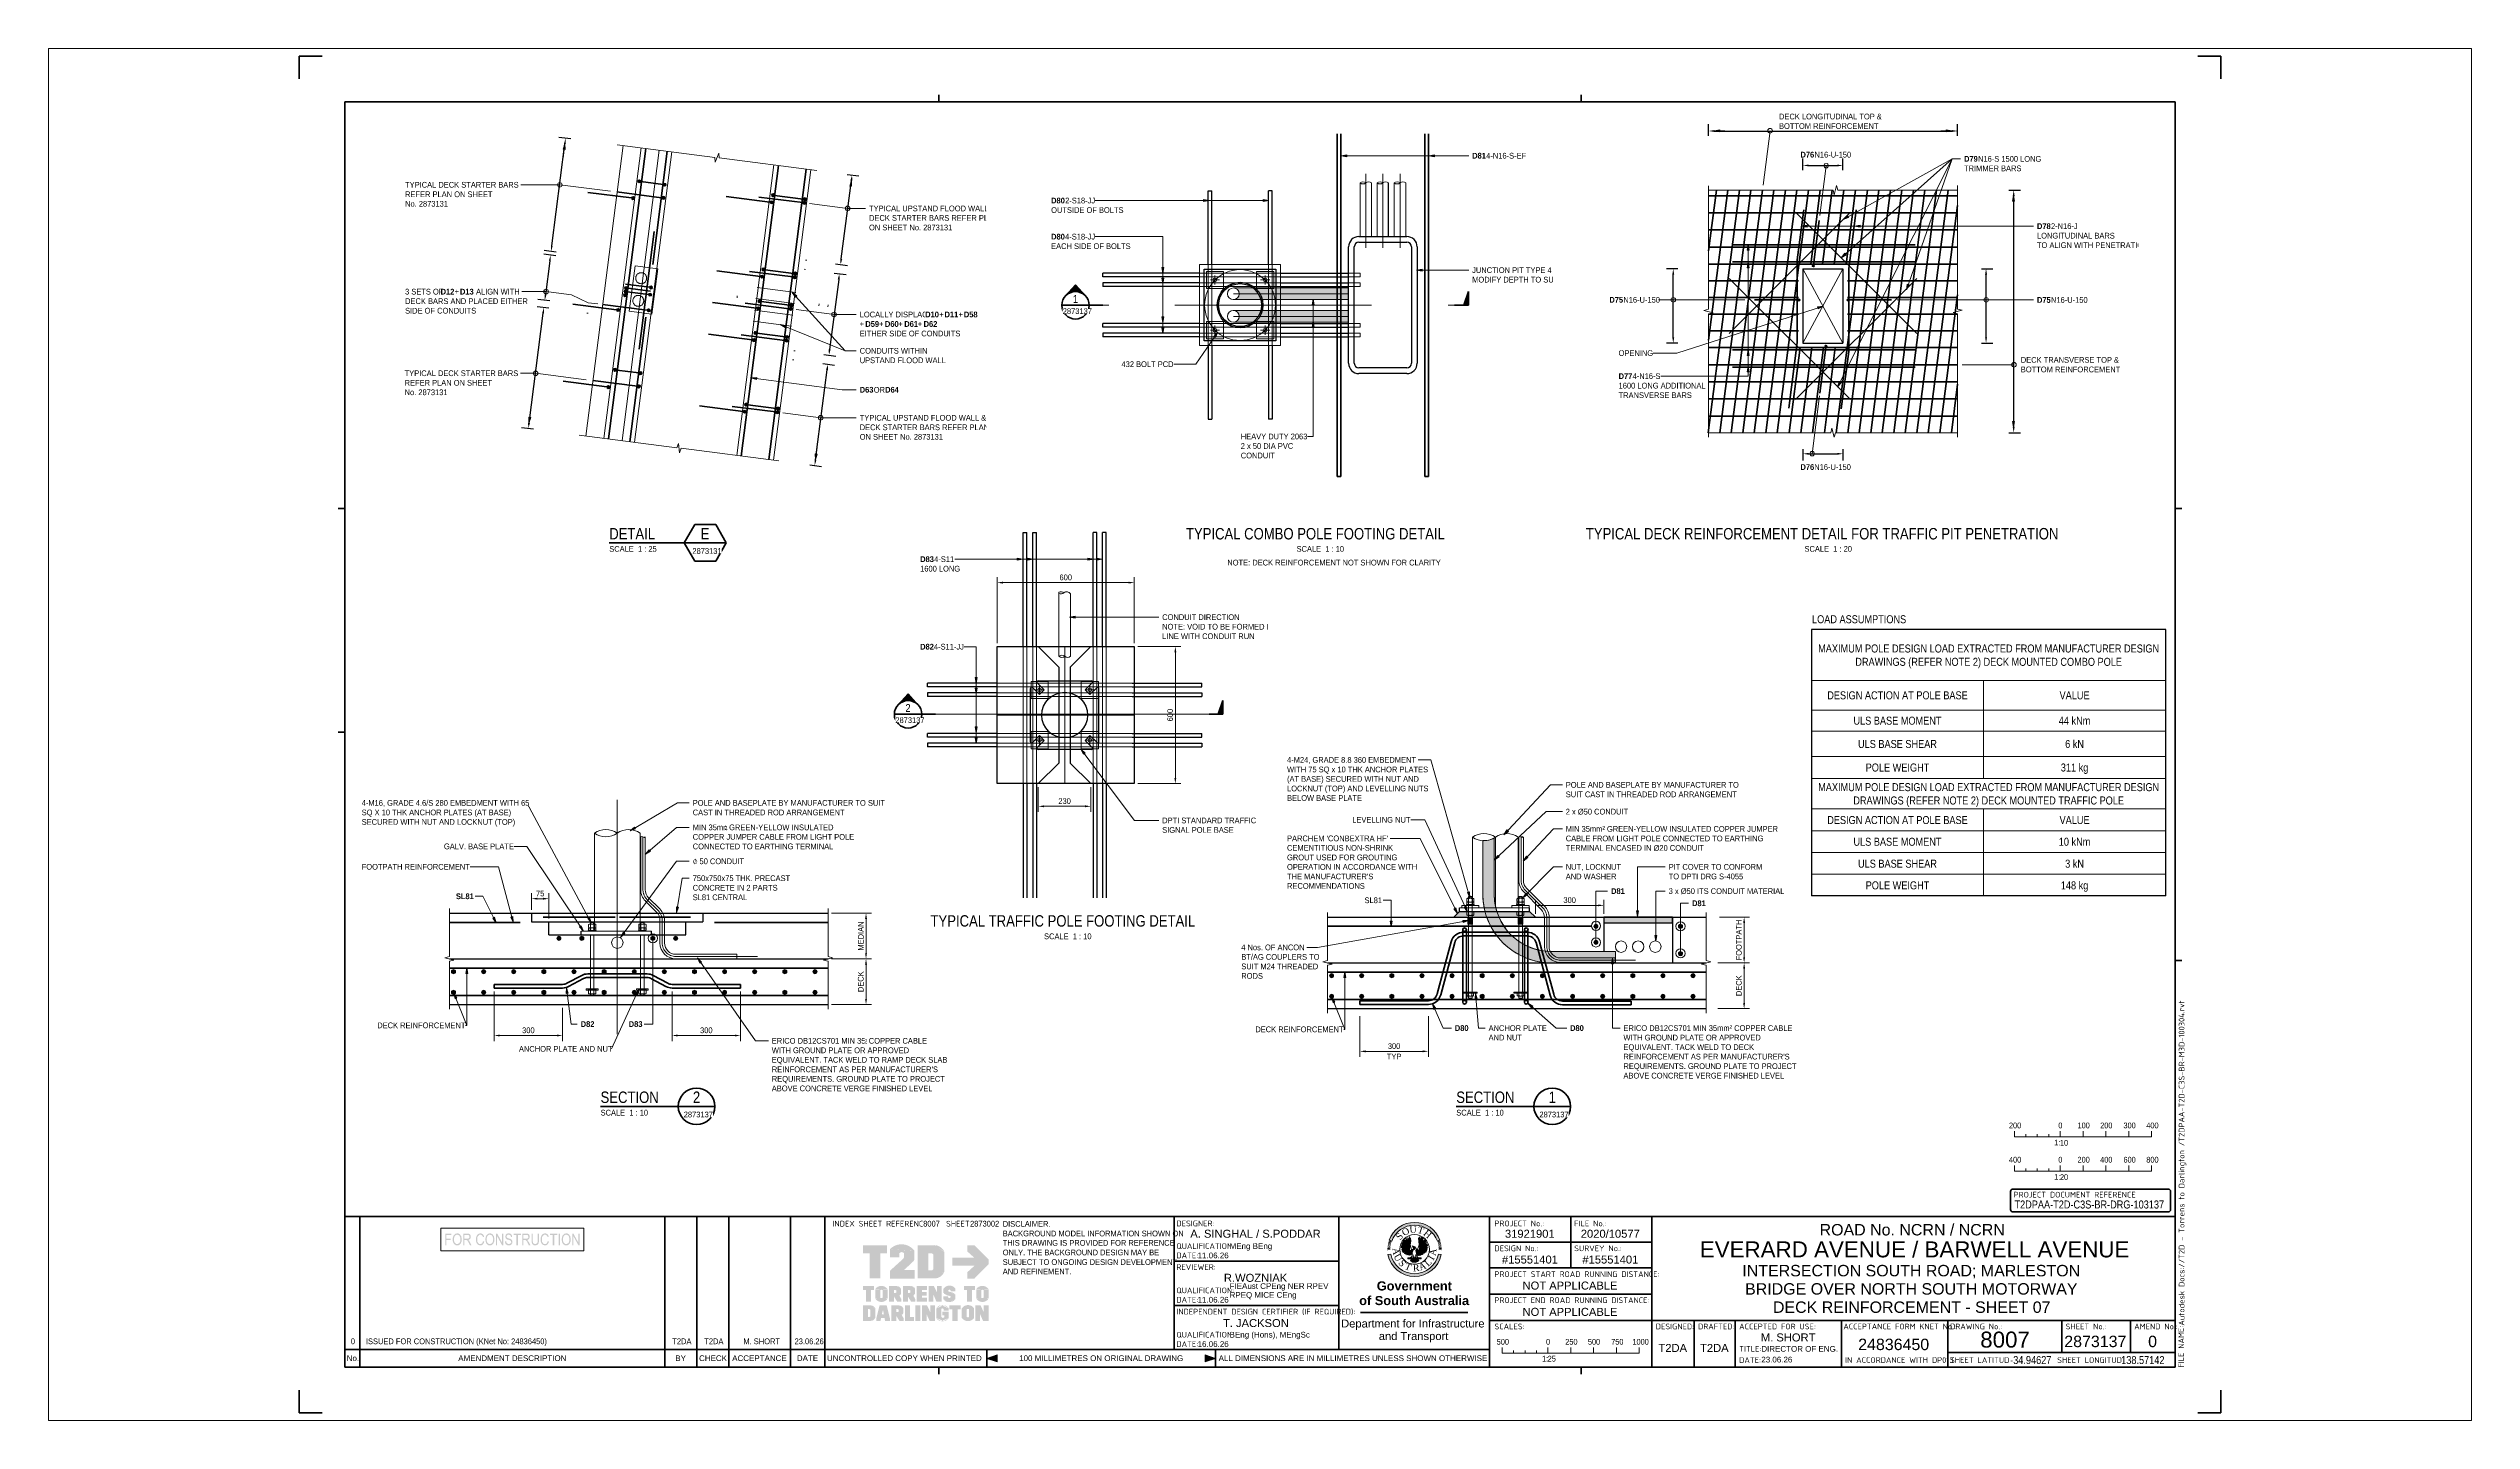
# Paper-space layout 'Layout1' of a CAD drawing. Header units: metres. Extents: x -0.11 to 0.95, y 0 to 0.6.
# The model-space entities are those that its viewports show. They can reach past a viewport. Long polylines and large blocks are cut down to what shows.
import ezdxf

# ---------------------------------------------------------------- set-up
doc = ezdxf.new("R2010")
doc.units = ezdxf.units.M
for name, pattern in [('Dot_Section Line', [0.02, 0, -0.02]), ('JacobsCenter', [0.015, 0.009, -0.0015, 0.003, -0.0015]), ('JacobsDash', [0.0045, 0.003, -0.0015])]:
    doc.linetypes.add(name, pattern=pattern)
doc.layers.get('Defpoints').update_dxf_attribs({"color": 41})
for name, color, linetype, lineweight in [('A-ANNO-DIMS', 7, 'Continuous', 9), ('A-ANNO-NOTE', 7, 'Continuous', 9), ('A-ANNO-NOTE-STAMP', 10, 'Continuous', 18), ('A-DETL', 7, 'Continuous', 13), ('A-DETL-GENF', 7, 'Continuous', 9), ('A-DETL-HDLN', 7, 'JacobsDash', 9), ('A-DETL-THIN', 7, 'Continuous', 9), ('G-ANNO-SCHD', 7, 'Continuous', 18), ('G-ANNO-SYMB', 7, 'Continuous', 9), ('G-ANNO-TEXT', 7, 'Continuous', 9), ('G-ANNO-TTLB', 7, 'Continuous', 9), ('G-IMPT', 7, 'Continuous', 13)]:
    doc.layers.add(name, color=color, linetype=linetype, lineweight=lineweight)
doc.layers.add('G-ANNO-NPLT', color=191, linetype='Continuous', plot=False)
doc.layers.get('G-ANNO-NPLT').freeze()
doc.styles.add('Arial', font='arial.ttf', dxfattribs={"height": 0.0025})
doc.styles.add('Arial Narrow', font='ARIALN.TTF', dxfattribs={"height": 0.0035})
doc.styles.add('Arial Narrow_1', font='ARIALN.TTF', dxfattribs={"height": 0.005})
doc.styles.add('Arial Narrow_2', font='ARIALN.TTF', dxfattribs={"height": 0.0625})
doc.styles.add('Arial Narrow_3', font='ARIALN.TTF', dxfattribs={"height": 0.05})
doc.styles.add('Arial Narrow_4', font='ARIALN.TTF', dxfattribs={"height": 0.025})
doc.styles.add('Arial Narrow_5', font='ARIALN.TTF', dxfattribs={"height": 0.035})
doc.styles.add('Arial Narrow_6', font='ARIALN.TTF', dxfattribs={"height": 0.016248})
doc.styles.add('Arial Narrow_7', font='ARIALN.TTF', dxfattribs={"height": 0.0025})
doc.styles.add('Arial Narrow_8', font='ARIALN.TTF', dxfattribs={"width": 0.9, "height": 0.0025})
doc.styles.add('Arial Narrow_B', font='ARIALNB.TTF', dxfattribs={"height": 0.0625})
doc.styles.add('Arial Narrow_B_1', font='ARIALNB.TTF', dxfattribs={"height": 0.05})
doc.styles.add('Arial Narrow_B_2', font='ARIALNB.TTF', dxfattribs={"height": 0.025})
doc.styles.add('Arial_1', font='arial.ttf', dxfattribs={"height": 0.0035})
doc.styles.add('Arial_2', font='arial.ttf', dxfattribs={"height": 0.005})
doc.styles.add('Arial_3', font='arial.ttf', dxfattribs={"height": 0.007})
doc.styles.add('Arial_B', font='arialbd.ttf', dxfattribs={"height": 0.004})
doc.styles.add('ISOCPEUR', font='isocpeur.ttf', dxfattribs={"height": 0.0025})
doc.styles.add('Segoe UI Symbol', font='seguisym.ttf', dxfattribs={"height": 0.025})
doc.styles.add('Times New Roman', font='times.ttf', dxfattribs={"height": 0.008001})
doc.dimstyles.new('Dimension_Standard_O_REO', dxfattribs={"dimscale": 0.3048, "dimtxt": 0.051172, "dimasz": 0.164042, "dimexe": 0.19685, "dimexo": 0.0625, "dimgap": 0.065617, "dimtad": 1, "dimdec": 0, "dimlfac": 1000, "dimzin": 0, "dimdsep": 46, "dimtxsty": 'Arial Narrow_B', "dimsah": 1, "dimcen": 0.09, "dimaunit": 1, "dimadec": 4, "dimazin": 0, "dimtfac": 1, "dimtdec": 4, "dimtix": 1, "dimtmove": 0, "dimatfit": 3, "dimfxl": 0.19685, "dimfxlon": 1, "dimtvp": 1, "dimtfill": 1, "dimtolj": 1, "dimtzin": 0, "dimlwd": 25, "dimlwe": 25, "dimarcsym": 2})
doc.dimstyles.new('Dimension_Standard_O_REO_1', dxfattribs={"dimscale": 0.3048, "dimtxt": 0.051172, "dimasz": 0.164042, "dimexe": 0.19685, "dimexo": 0.0625, "dimgap": 0.065617, "dimtad": 1, "dimdec": 0, "dimlfac": 1000, "dimzin": 0, "dimdsep": 46, "dimtxsty": 'Arial Narrow_3', "dimsah": 1, "dimcen": 0.09, "dimaunit": 1, "dimadec": 4, "dimazin": 0, "dimtfac": 1, "dimtdec": 4, "dimtix": 1, "dimtmove": 0, "dimatfit": 3, "dimfxl": 0.19685, "dimfxlon": 1, "dimtvp": 1, "dimtfill": 1, "dimtolj": 1, "dimtzin": 0, "dimlwd": 25, "dimlwe": 25, "dimarcsym": 2})
doc.dimstyles.new('Dimension_Standard_T__mm_', dxfattribs={"dimscale": 0.3048, "dimtxt": 0.025586, "dimasz": 0.082021, "dimexe": 0.07874, "dimexo": 0.049213, "dimgap": 0.032808, "dimtad": 1, "dimdec": 0, "dimlfac": 1000, "dimzin": 0, "dimdsep": 46, "dimtxsty": 'Arial Narrow_4', "dimsah": 1, "dimcen": 0.09, "dimaunit": 1, "dimadec": 4, "dimazin": 0, "dimtfac": 1, "dimtdec": 4, "dimtix": 1, "dimtmove": 0, "dimatfit": 3, "dimfxl": 1, "dimtvp": 1, "dimtolj": 1, "dimtzin": 0, "dimlwd": 18, "dimlwe": 18, "dimarcsym": 2})
doc.dimstyles.new('Dimension_Standard_T_REO', dxfattribs={"dimscale": 0.3048, "dimtxt": 0.063964, "dimasz": 0.205052, "dimexe": 0.246063, "dimexo": 0.0625, "dimgap": 0.082021, "dimtad": 1, "dimdec": 0, "dimlfac": 1000, "dimzin": 0, "dimdsep": 46, "dimtxsty": 'Arial Narrow_1', "dimsah": 1, "dimcen": 0.09, "dimaunit": 1, "dimadec": 4, "dimazin": 0, "dimtfac": 1, "dimtdec": 4, "dimtix": 1, "dimtmove": 0, "dimatfit": 3, "dimfxl": 0.246063, "dimfxlon": 1, "dimtvp": 1, "dimtolj": 1, "dimtzin": 0, "dimlwd": 25, "dimlwe": 25, "dimarcsym": 2})
doc.dimstyles.new('Dimension_Standard_T_REO_1', dxfattribs={"dimscale": 0.3048, "dimtxt": 0.063964, "dimasz": 0.205052, "dimexe": 0.246063, "dimexo": 0.0625, "dimgap": 0.082021, "dimtad": 1, "dimdec": 0, "dimlfac": 1000, "dimzin": 0, "dimdsep": 46, "dimtxsty": 'Arial Narrow_2', "dimsah": 1, "dimcen": 0.09, "dimaunit": 1, "dimadec": 4, "dimazin": 0, "dimtfac": 1, "dimtdec": 4, "dimtix": 1, "dimtmove": 0, "dimatfit": 3, "dimfxl": 0.246063, "dimfxlon": 1, "dimtvp": 1, "dimtolj": 1, "dimtzin": 0, "dimlwd": 25, "dimlwe": 25, "dimarcsym": 2})
doc.dimstyles.new('Dimension_Standard_T_REO_2', dxfattribs={"dimscale": 0.3048, "dimtxt": 0.063964, "dimasz": 0.205052, "dimexe": 0.246063, "dimexo": 0.0625, "dimgap": 0.082021, "dimtad": 1, "dimdec": 0, "dimlfac": 1000, "dimzin": 0, "dimdsep": 46, "dimtxsty": 'Arial Narrow_B', "dimsah": 1, "dimcen": 0.09, "dimaunit": 1, "dimadec": 4, "dimazin": 0, "dimtfac": 1, "dimtdec": 4, "dimtix": 1, "dimtmove": 0, "dimatfit": 3, "dimfxl": 0.246063, "dimfxlon": 1, "dimtvp": 1, "dimtolj": 1, "dimtzin": 0, "dimlwd": 25, "dimlwe": 25, "dimarcsym": 2})

# ---------------------------------------------------------------- blocks, each defined once
blk = doc.blocks.new('T2DPAA-T2D-PWA-DE-XRF-000001 - Drawing3_dwg-8554483-DECK REINFORCEMENT - SHEET 07')
at = {"layer": 'G-IMPT'}
h = blk.add_hatch(color=256, dxfattribs=at)
edge = h.paths.add_edge_path()
edge.add_line((0.1549, 0.1015), (0.1515, 0.1021))
edge.add_arc((0.1226, 0.1077), 0.0295, 190.997, 349.003, ccw=False)
edge.add_line((0.0937, 0.1021), (0.0903, 0.1015))
edge.add_arc((0.1226, 0.1077), 0.0329, 190.997, 349.003)
edge = h.paths.add_edge_path()
edge.add_arc((0.1226, 0.1077), 0.0329, 20.0475, 159.9525, ccw=False)
edge.add_line((0.1535, 0.119), (0.1503, 0.1178))
edge.add_arc((0.1226, 0.1077), 0.0295, 20.0475, 159.9525)
edge.add_line((0.0949, 0.1178), (0.0917, 0.119))
h = blk.add_hatch(color=256, dxfattribs=at)
edge = h.paths.add_edge_path()
edge.add_arc((0.1226, 0.1077), 0.0329, 161.3902, 162.9856, ccw=False)
edge.add_line((0.0915, 0.1183), (0.0914, 0.1182))
edge.add_line((0.0915, 0.1183), (0.0947, 0.1172))
edge.add_line((0.0947, 0.1171), (0.0947, 0.1172))
edge.add_arc((0.1226, 0.1077), 0.0295, 161.3902, 162.9856)
edge.add_line((0.0944, 0.1163), (0.0911, 0.1174))
h = blk.add_hatch(color=256, dxfattribs=at)
edge = h.paths.add_edge_path()
edge.add_line((0.1206, 0.1074), (0.1207, 0.1074))
edge.add_line((0.1207, 0.1074), (0.1206, 0.1074))
edge = h.paths.add_edge_path()
edge.add_line((0.1166, 0.11), (0.1166, 0.1074))
edge.add_line((0.1166, 0.1074), (0.1183, 0.1065))
edge.add_line((0.1183, 0.1065), (0.119, 0.1076))
edge.add_line((0.119, 0.1076), (0.1204, 0.1079))
edge.add_line((0.1204, 0.1079), (0.1207, 0.1074))
edge.add_line((0.1207, 0.1074), (0.1211, 0.1067))
edge.add_line((0.1211, 0.1067), (0.1187, 0.1008))
edge.add_line((0.1187, 0.1008), (0.1178, 0.1012))
edge.add_line((0.1178, 0.1012), (0.1166, 0.1008))
edge.add_line((0.1166, 0.1008), (0.1161, 0.1012))
edge.add_line((0.1161, 0.1012), (0.1147, 0.101))
edge.add_line((0.1147, 0.101), (0.1143, 0.1017))
edge.add_line((0.1143, 0.1017), (0.1131, 0.1012))
edge.add_line((0.1131, 0.1012), (0.1128, 0.1022))
edge.add_line((0.1128, 0.1022), (0.1119, 0.1019))
edge.add_line((0.1119, 0.1019), (0.1119, 0.1029))
edge.add_line((0.1119, 0.1029), (0.1105, 0.1027))
edge.add_line((0.1105, 0.1027), (0.1107, 0.1043))
edge.add_line((0.1107, 0.1043), (0.1091, 0.1041))
edge.add_line((0.1091, 0.1041), (0.1095, 0.1057))
edge.add_line((0.1095, 0.1057), (0.1077, 0.106))
edge.add_line((0.1077, 0.106), (0.1081, 0.1069))
edge.add_line((0.1081, 0.1069), (0.1072, 0.1074))
edge.add_line((0.1072, 0.1074), (0.1081, 0.1091))
edge.add_line((0.1081, 0.1091), (0.1069, 0.11))
edge.add_line((0.1069, 0.11), (0.1081, 0.1112))
edge.add_line((0.1081, 0.1112), (0.1069, 0.1122))
edge.add_line((0.1069, 0.1122), (0.1085, 0.113))
edge.add_line((0.1085, 0.113), (0.1072, 0.1143))
edge.add_line((0.1072, 0.1143), (0.1095, 0.1145))
edge.add_line((0.1095, 0.1145), (0.1081, 0.116))
edge.add_line((0.1081, 0.116), (0.1105, 0.116))
edge.add_line((0.1105, 0.116), (0.1088, 0.1179))
edge.add_line((0.1088, 0.1179), (0.1119, 0.1163))
edge.add_line((0.1119, 0.1163), (0.1105, 0.1193))
edge.add_line((0.1105, 0.1193), (0.1138, 0.1172))
edge.add_line((0.1138, 0.1172), (0.1121, 0.121))
edge.add_line((0.1121, 0.121), (0.1147, 0.1181))
edge.add_line((0.1147, 0.1181), (0.1143, 0.1224))
edge.add_line((0.1143, 0.1224), (0.1159, 0.1188))
edge.add_line((0.1159, 0.1188), (0.1166, 0.1236))
edge.add_line((0.1166, 0.1236), (0.1171, 0.1207))
edge.add_line((0.1171, 0.1207), (0.1178, 0.1214))
edge.add_line((0.1178, 0.1214), (0.118, 0.1179))
edge.add_line((0.118, 0.1179), (0.1171, 0.1131))
edge.add_line((0.1171, 0.1131), (0.1178, 0.111))
edge.add_line((0.1178, 0.111), (0.1166, 0.11))
for points in [[(0.1105, 0.1193), (0.1088, 0.1179), (0.1119, 0.1163)], [(0.1369, 0.1093), (0.1385, 0.1081), (0.1367, 0.1074), (0.1376, 0.106), (0.1357, 0.106), (0.1367, 0.1043), (0.1348, 0.1043), (0.1348, 0.1031), (0.1336, 0.1034), (0.1331, 0.1022), (0.1322, 0.1024), (0.1317, 0.1015), (0.1305, 0.1017), (0.1301, 0.101), (0.1296, 0.1015), (0.1291, 0.1005), (0.1286, 0.1008), (0.1277, 0.1003), (0.1275, 0.101), (0.1268, 0.1003), (0.1251, 0.1029), (0.1242, 0.1065), (0.1246, 0.1076), (0.1263, 0.1076), (0.127, 0.1067), (0.1284, 0.1072), (0.1291, 0.11), (0.1275, 0.1112), (0.1282, 0.1133), (0.1275, 0.1219), (0.1284, 0.121), (0.1289, 0.1236), (0.1294, 0.1193), (0.1312, 0.1226), (0.1305, 0.1191), (0.1331, 0.1212), (0.1317, 0.1179), (0.1348, 0.1195), (0.1324, 0.116), (0.1364, 0.1179), (0.1341, 0.1155), (0.1371, 0.116), (0.1355, 0.1143), (0.1381, 0.1141), (0.1364, 0.1131), (0.1383, 0.1124), (0.1367, 0.1114), (0.1385, 0.11)], [(0.1312, 0.1226), (0.1331, 0.1212), (0.1305, 0.1191)], [(0.1348, 0.1195), (0.1364, 0.1179), (0.1324, 0.116)], [(0.1069, 0.1122), (0.1069, 0.11), (0.1081, 0.1112)], [(0.1081, 0.116), (0.1072, 0.1143), (0.1095, 0.1145)], [(0.1077, 0.106), (0.1091, 0.1041), (0.1095, 0.1057)], [(0.1105, 0.1027), (0.1119, 0.1019), (0.1119, 0.1029)], [(0.1225, 0.0967), (0.1233, 0.0985), (0.1277, 0.0943), (0.1263, 0.0929), (0.1237, 0.092), (0.1202, 0.0924), (0.1176, 0.0943), (0.1218, 0.0984)], [(0.1291, 0.1005), (0.1301, 0.101), (0.1296, 0.1015)], [(0.1317, 0.1015), (0.1331, 0.1022), (0.1322, 0.1024)], [(0.1383, 0.1124), (0.1381, 0.1141), (0.1364, 0.1131)]]:
    blk.add_hatch(color=256, dxfattribs=at).paths.add_polyline_path(points)
h = blk.add_hatch(color=256, dxfattribs=at)
edge = h.paths.add_edge_path()
edge.add_line((0.154, 0.1174), (0.1508, 0.1163))
edge.add_arc((0.1226, 0.1077), 0.0295, 17.0144, 18.6098)
edge.add_line((0.1505, 0.1172), (0.1505, 0.1171))
edge.add_line((0.1505, 0.1172), (0.1537, 0.1183))
edge.add_line((0.1538, 0.1182), (0.1537, 0.1183))
edge.add_arc((0.1226, 0.1077), 0.0329, 17.0144, 18.6098, ccw=False)
h = blk.add_hatch(color=256, dxfattribs=at)
edge = h.paths.add_edge_path()
edge.add_line((0.0931, 0.1083), (0.0897, 0.1083))
edge.add_arc((0.1226, 0.1077), 0.0329, 177.3415, 178.9368, ccw=False)
edge.add_line((0.0897, 0.1094), (0.0897, 0.1093))
edge.add_line((0.0897, 0.1094), (0.0932, 0.1092))
edge.add_line((0.0932, 0.1091), (0.0932, 0.1092))
edge.add_arc((0.1226, 0.1077), 0.0295, 177.3415, 178.9368)
h = blk.add_hatch(color=256, dxfattribs=at)
edge = h.paths.add_edge_path()
edge.add_line((0.0931, 0.1069), (0.0897, 0.1068))
edge.add_arc((0.1226, 0.1077), 0.0329, 180, 181.5953, ccw=False)
edge.add_line((0.0897, 0.1078), (0.0897, 0.1077))
edge.add_line((0.0897, 0.1078), (0.0931, 0.1078))
edge.add_line((0.0931, 0.1077), (0.0931, 0.1078))
edge.add_arc((0.1226, 0.1077), 0.0295, 180, 181.5953)
h = blk.add_hatch(color=256, dxfattribs=at)
edge = h.paths.add_edge_path()
edge.add_arc((0.1226, 0.1077), 0.0329, 174.6829, 176.2783, ccw=False)
edge.add_line((0.0899, 0.1109), (0.0898, 0.1108))
edge.add_line((0.0899, 0.1109), (0.0933, 0.1106))
edge.add_line((0.0933, 0.1105), (0.0933, 0.1106))
edge.add_arc((0.1226, 0.1077), 0.0295, 174.6829, 176.2783)
edge.add_line((0.0932, 0.1096), (0.0898, 0.1099))
h = blk.add_hatch(color=256, dxfattribs=at)
edge = h.paths.add_edge_path()
edge.add_arc((0.1226, 0.1077), 0.0329, 172.0244, 173.6197, ccw=False)
edge.add_line((0.09, 0.1124), (0.09, 0.1123))
edge.add_line((0.09, 0.1124), (0.0934, 0.1119))
edge.add_line((0.0934, 0.1118), (0.0934, 0.1119))
edge.add_arc((0.1226, 0.1077), 0.0295, 172.0244, 173.6197)
edge.add_line((0.0933, 0.111), (0.0899, 0.1114))
h = blk.add_hatch(color=256, dxfattribs=at)
edge = h.paths.add_edge_path()
edge.add_arc((0.1226, 0.1077), 0.0329, 169.3658, 170.9612, ccw=False)
edge.add_line((0.0903, 0.1139), (0.0903, 0.1138))
edge.add_line((0.0903, 0.1139), (0.0937, 0.1133))
edge.add_line((0.0936, 0.1132), (0.0937, 0.1133))
edge.add_arc((0.1226, 0.1077), 0.0295, 169.3658, 170.9612)
edge.add_line((0.0935, 0.1124), (0.0901, 0.1129))
h = blk.add_hatch(color=256, dxfattribs=at)
edge = h.paths.add_edge_path()
edge.add_arc((0.1226, 0.1077), 0.0329, 166.7073, 168.3026, ccw=False)
edge.add_line((0.0906, 0.1154), (0.0906, 0.1153))
edge.add_line((0.0906, 0.1154), (0.0939, 0.1146))
edge.add_line((0.0939, 0.1145), (0.0939, 0.1146))
edge.add_arc((0.1226, 0.1077), 0.0295, 166.7073, 168.3026)
edge.add_line((0.0937, 0.1137), (0.0904, 0.1144))
h = blk.add_hatch(color=256, dxfattribs=at)
edge = h.paths.add_edge_path()
edge.add_line((0.0941, 0.115), (0.0907, 0.1159))
edge.add_arc((0.1226, 0.1077), 0.0329, 164.0488, 165.6441, ccw=False)
edge.add_line((0.091, 0.1169), (0.091, 0.1168))
edge.add_line((0.091, 0.1169), (0.0943, 0.1159))
edge.add_line((0.0943, 0.1158), (0.0943, 0.1159))
edge.add_arc((0.1226, 0.1077), 0.0295, 164.0488, 165.6441)
h = blk.add_hatch(color=256, dxfattribs=at)
edge = h.paths.add_edge_path()
edge.add_line((0.1232, 0.1095), (0.1225, 0.1076))
edge.add_line((0.1225, 0.1076), (0.1207, 0.1074))
edge.add_line((0.1207, 0.1074), (0.1207, 0.1074))
edge.add_line((0.1207, 0.1074), (0.1216, 0.1086))
edge.add_line((0.1216, 0.1086), (0.1197, 0.1119))
edge.add_line((0.1197, 0.1119), (0.1232, 0.1107))
edge.add_line((0.1232, 0.1107), (0.1239, 0.1098))
edge.add_line((0.1239, 0.1098), (0.1232, 0.1095))
h = blk.add_hatch(color=256, dxfattribs=at)
edge = h.paths.add_edge_path()
edge.add_arc((0.1226, 0.1077), 0.0295, 14.3559, 15.9512)
edge.add_line((0.1509, 0.1159), (0.1509, 0.1158))
edge.add_line((0.1509, 0.1159), (0.1542, 0.1169))
edge.add_line((0.1542, 0.1168), (0.1542, 0.1169))
edge.add_arc((0.1226, 0.1077), 0.0329, 14.3559, 15.9512, ccw=False)
edge.add_line((0.1545, 0.1159), (0.1511, 0.115))
h = blk.add_hatch(color=256, dxfattribs=at)
edge = h.paths.add_edge_path()
edge.add_line((0.1548, 0.1144), (0.1514, 0.1137))
edge.add_arc((0.1226, 0.1077), 0.0295, 11.6974, 13.2927)
edge.add_line((0.1512, 0.1146), (0.1513, 0.1145))
edge.add_line((0.1512, 0.1146), (0.1546, 0.1154))
edge.add_line((0.1546, 0.1153), (0.1546, 0.1154))
edge.add_arc((0.1226, 0.1077), 0.0329, 11.6974, 13.2927, ccw=False)
h = blk.add_hatch(color=256, dxfattribs=at)
edge = h.paths.add_edge_path()
edge.add_arc((0.1226, 0.1077), 0.0295, 9.0388, 10.6342)
edge.add_line((0.1515, 0.1133), (0.1515, 0.1132))
edge.add_line((0.1515, 0.1133), (0.1549, 0.1139))
edge.add_line((0.1549, 0.1138), (0.1549, 0.1139))
edge.add_arc((0.1226, 0.1077), 0.0329, 9.0388, 10.6342, ccw=False)
edge.add_line((0.1551, 0.1129), (0.1517, 0.1124))
h = blk.add_hatch(color=256, dxfattribs=at)
edge = h.paths.add_edge_path()
edge.add_arc((0.1226, 0.1077), 0.0295, 6.3803, 7.9756)
edge.add_line((0.1518, 0.1119), (0.1518, 0.1118))
edge.add_line((0.1518, 0.1119), (0.1552, 0.1124))
edge.add_line((0.1552, 0.1123), (0.1552, 0.1124))
edge.add_arc((0.1226, 0.1077), 0.0329, 6.3803, 7.9756, ccw=False)
edge.add_line((0.1553, 0.1114), (0.1519, 0.111))
h = blk.add_hatch(color=256, dxfattribs=at)
edge = h.paths.add_edge_path()
edge.add_line((0.1554, 0.1099), (0.152, 0.1096))
edge.add_arc((0.1226, 0.1077), 0.0295, 3.7217, 5.3171)
edge.add_line((0.1519, 0.1106), (0.1519, 0.1105))
edge.add_line((0.1519, 0.1106), (0.1553, 0.1109))
edge.add_line((0.1553, 0.1108), (0.1553, 0.1109))
edge.add_arc((0.1226, 0.1077), 0.0329, 3.7217, 5.3171, ccw=False)
h = blk.add_hatch(color=256, dxfattribs=at)
edge = h.paths.add_edge_path()
edge.add_line((0.1555, 0.1083), (0.1521, 0.1083))
edge.add_arc((0.1226, 0.1077), 0.0295, 1.0632, 2.6585)
edge.add_line((0.152, 0.1092), (0.152, 0.1091))
edge.add_line((0.152, 0.1092), (0.1554, 0.1094))
edge.add_line((0.1555, 0.1093), (0.1554, 0.1094))
edge.add_arc((0.1226, 0.1077), 0.0329, 1.0632, 2.6585, ccw=False)
h = blk.add_hatch(color=256, dxfattribs=at)
edge = h.paths.add_edge_path()
edge.add_line((0.1555, 0.1068), (0.152, 0.1069))
edge.add_arc((0.1226, 0.1077), 0.0295, 358.4047, 360)
edge.add_line((0.1521, 0.1078), (0.1521, 0.1077))
edge.add_line((0.1521, 0.1078), (0.1555, 0.1078))
edge.add_line((0.1555, 0.1077), (0.1555, 0.1078))
edge.add_arc((0.1226, 0.1077), 0.0329, 358.4047, 360, ccw=False)
for p, q in [((0.0917, 0.119), (0.0949, 0.1178)), ((0.1105, 0.1193), (0.1088, 0.1179)), ((0.1088, 0.1179), (0.1119, 0.1163)), ((0.1119, 0.1163), (0.1105, 0.1193)), ((0.1305, 0.1191), (0.1312, 0.1226)), ((0.1331, 0.1212), (0.1305, 0.1191)), ((0.1312, 0.1226), (0.1331, 0.1212)), ((0.1324, 0.116), (0.1348, 0.1195)), ((0.1364, 0.1179), (0.1324, 0.116)), ((0.1348, 0.1195), (0.1364, 0.1179)), ((0.1503, 0.1178), (0.1535, 0.119)), ((0.0903, 0.1015), (0.0937, 0.1021)), ((0.1069, 0.1122), (0.1069, 0.11)), ((0.1081, 0.1112), (0.1069, 0.1122)), ((0.1069, 0.11), (0.1081, 0.1112)), ((0.1081, 0.116), (0.1072, 0.1143)), ((0.1072, 0.1143), (0.1095, 0.1145)), ((0.1077, 0.106), (0.1091, 0.1041)), ((0.1095, 0.1057), (0.1077, 0.106)), ((0.1095, 0.1145), (0.1081, 0.116)), ((0.1091, 0.1041), (0.1095, 0.1057)), ((0.1119, 0.1029), (0.1105, 0.1027)), ((0.1105, 0.1027), (0.1119, 0.1019)), ((0.1119, 0.1019), (0.1119, 0.1029)), ((0.115, 0.0967), (0.1197, 0.0967)), ((0.1211, 0.1003), (0.1173, 0.0974)), ((0.1244, 0.1003), (0.1272, 0.0974)), ((0.1256, 0.0967), (0.1308, 0.0967)), ((0.1296, 0.1015), (0.1291, 0.1005)), ((0.1291, 0.1005), (0.1301, 0.101)), ((0.1301, 0.101), (0.1296, 0.1015)), ((0.1322, 0.1024), (0.1317, 0.1015)), ((0.1317, 0.1015), (0.1331, 0.1022)), ((0.1331, 0.1022), (0.1322, 0.1024)), ((0.1381, 0.1141), (0.1364, 0.1131)), ((0.1364, 0.1131), (0.1383, 0.1124)), ((0.1383, 0.1124), (0.1381, 0.1141)), ((0.1515, 0.1021), (0.1549, 0.1015))]:
    blk.add_line(p, q, dxfattribs=at)
at = {"layer": 'G-IMPT', "flags": 128}
for points in [[(0.1085, 0.113), (0.1072, 0.1143), (0.1095, 0.1145), (0.1081, 0.116), (0.1105, 0.116), (0.1088, 0.1179), (0.1119, 0.1163), (0.1105, 0.1193), (0.1138, 0.1172), (0.1121, 0.121), (0.1147, 0.1181), (0.1143, 0.1224), (0.1159, 0.1188), (0.1166, 0.1236), (0.1171, 0.1207), (0.1178, 0.1214), (0.118, 0.1179), (0.1171, 0.1131), (0.119, 0.1076), (0.1204, 0.1079), (0.1211, 0.1067), (0.1187, 0.1008), (0.1178, 0.1012), (0.1166, 0.1008), (0.1161, 0.1012), (0.1147, 0.101), (0.1143, 0.1017), (0.1131, 0.1012), (0.1128, 0.1022), (0.1119, 0.1019), (0.1119, 0.1029), (0.1105, 0.1027), (0.1107, 0.1043), (0.1091, 0.1041), (0.1095, 0.1057), (0.1077, 0.106), (0.1081, 0.1069), (0.1072, 0.1074), (0.1081, 0.1091), (0.1069, 0.11), (0.1081, 0.1112), (0.1069, 0.1122), (0.1087, 0.1131)], [(0.1199, 0.1031), (0.1225, 0.0967), (0.1251, 0.1029), (0.1242, 0.1065), (0.1246, 0.1076), (0.1263, 0.1076), (0.1282, 0.1133), (0.1275, 0.1219), (0.1284, 0.121), (0.1289, 0.1236), (0.1294, 0.1193), (0.1312, 0.1226), (0.1305, 0.1191), (0.1331, 0.1212), (0.1317, 0.1179), (0.1348, 0.1195), (0.1324, 0.116), (0.1364, 0.1179), (0.1341, 0.1155), (0.1371, 0.116), (0.1355, 0.1143), (0.1381, 0.1141), (0.1364, 0.1131), (0.1383, 0.1124), (0.1367, 0.1114), (0.1385, 0.11), (0.1369, 0.1093), (0.1385, 0.1081), (0.1367, 0.1074), (0.1376, 0.106), (0.1357, 0.106), (0.1367, 0.1043), (0.1348, 0.1043), (0.1348, 0.1031), (0.1336, 0.1034), (0.1331, 0.1022), (0.1322, 0.1024), (0.1317, 0.1015), (0.1305, 0.1017), (0.1301, 0.101), (0.1296, 0.1015), (0.1291, 0.1005), (0.1286, 0.1008), (0.1277, 0.1003), (0.1275, 0.101), (0.1268, 0.1003), (0.1251, 0.1029)], [(0.1206, 0.0974), (0.1145, 0.0974), (0.1145, 0.0962), (0.1194, 0.0962)], [(0.119, 0.1076), (0.1183, 0.1065), (0.1166, 0.1074), (0.1166, 0.11), (0.1178, 0.111)], [(0.1218, 0.0984), (0.1176, 0.0943), (0.1202, 0.0924), (0.1237, 0.092), (0.1263, 0.0929), (0.1277, 0.0943), (0.1233, 0.0985)], [(0.1239, 0.1098), (0.1244, 0.1091), (0.1246, 0.1076)], [(0.1246, 0.0974), (0.1308, 0.0974), (0.1308, 0.0962), (0.126, 0.0962)], [(0.1263, 0.1076), (0.127, 0.1067), (0.1284, 0.1072), (0.1291, 0.11), (0.1275, 0.1112)]]:
    blk.add_lwpolyline(points, dxfattribs=at)
blk.add_lwpolyline([(0.1206, 0.1074), (0.1216, 0.1086), (0.1197, 0.1119), (0.1232, 0.1107), (0.1239, 0.1098), (0.1232, 0.1095), (0.1225, 0.1076)], close=True, dxfattribs=at)
at = {"layer": 'G-IMPT'}
blk.add_circle((0.1226, 0.1077), 0.018, dxfattribs=at)
for radius, start, end in [(0.0329, 20.0475, 159.9525), (0.0295, 20.0475, 159.9525), (0.0329, 190.997, 349.003), (0.0295, 190.997, 349.003)]:
    blk.add_arc((0.1226, 0.1077), radius, start, end, dxfattribs=at)
at = {"layer": 'G-IMPT', "lineweight": 9, "char_height": 0.008, "attachment_point": 2, "line_spacing_factor": 1.029793, "style": 'Times New Roman'}
for s, insert, width, rotation in [('S', (0.1012, 0.1263), 0.008041, 49.0663), ('O', (0.1099, 0.133), 0.010353, 26.6943), ('U', (0.1205, 0.136), 0.010353, 4.3222), ('T', (0.1314, 0.1347), 0.008744, 341.9502), ('H', (0.141, 0.1293), 0.010353, 319.5782), ('A', (0.104, 0.106), 0.010353, 279.6978), ('U', (0.1058, 0.0996), 0.010353, 300.15), ('S', (0.1107, 0.0935), 0.008041, 310.3575), ('T', (0.1164, 0.0903), 0.008744, 336.9699), ('R', (0.1244, 0.0893), 0.009549, 3.701), ('A', (0.1307, 0.0909), 0.010353, 21.3382), ('L', (0.1363, 0.0949), 0.008744, 42.375), ('I', (0.1395, 0.0995), 0.004825, 60.5783), ('A', (0.141, 0.1048), 0.010353, 83.64)]:
    blk.add_mtext(s, dxfattribs=dict(at, insert=insert, width=width, rotation=rotation))
blk = doc.blocks.new('T2DPAA-T2D-PWA-DE-XRF-000001 - Standard-9403699-DECK REINFORCEMENT - SHEET 07')
at = {"layer": 'G-ANNO-TTLB', "true_color": 0x1d4a5c}
h = blk.add_hatch(color=139, dxfattribs=at)
edge = h.paths.add_edge_path()
edge.add_line((0.2623, 0.0443), (0.2623, 0.0452))
edge.add_arc((0.2616, 0.044), 0.00145, 58.8241, 99.793)
edge.add_line((0.2613, 0.0454), (0.2613, 0.0441))
edge.add_arc((0.2616, 0.0455), 0.00141, 259.7202, 301.6629)
edge = h.paths.add_edge_path()
edge.add_arc((0.2625, 0.0448), 0.00224, 301.808, 330.1086, ccw=False)
edge.add_line((0.2637, 0.0429), (0.2645, 0.0415))
edge.add_line((0.2645, 0.0415), (0.2645, 0.0403))
edge.add_line((0.2645, 0.0403), (0.2627, 0.0403))
edge.add_line((0.2627, 0.0403), (0.2613, 0.0425))
edge.add_line((0.2613, 0.0425), (0.2613, 0.0403))
edge.add_line((0.2613, 0.0403), (0.2591, 0.0403))
edge.add_line((0.2591, 0.0403), (0.2591, 0.0471))
edge.add_line((0.2591, 0.0471), (0.2624, 0.0471))
edge.add_arc((0.2623, 0.0446), 0.00248, 32.8357, 87.7033, ccw=False)
edge.add_line((0.2644, 0.046), (0.2644, 0.0437))
edge = h.paths.add_edge_path()
edge.add_line((0.2674, 0.0527), (0.2674, 0.0537))
edge.add_arc((0.2667, 0.0524), 0.00145, 58.8241, 99.793)
edge.add_line((0.2665, 0.0539), (0.2665, 0.0526))
edge.add_arc((0.2667, 0.0539), 0.00141, 259.7202, 301.6629)
edge = h.paths.add_edge_path()
edge.add_arc((0.2676, 0.0532), 0.00224, 301.808, 330.1086, ccw=False)
edge.add_line((0.2688, 0.0513), (0.2696, 0.0499))
edge.add_line((0.2696, 0.0499), (0.2696, 0.0487))
edge.add_line((0.2696, 0.0487), (0.2678, 0.0487))
edge.add_line((0.2678, 0.0487), (0.2664, 0.051))
edge.add_line((0.2664, 0.051), (0.2664, 0.0487))
edge.add_line((0.2664, 0.0487), (0.2642, 0.0487))
edge.add_line((0.2642, 0.0487), (0.2642, 0.0555))
edge.add_line((0.2642, 0.0555), (0.2676, 0.0555))
edge.add_arc((0.2675, 0.0531), 0.00248, 32.8357, 87.7033, ccw=False)
edge.add_line((0.2695, 0.0544), (0.2695, 0.0521))
edge = h.paths.add_edge_path()
edge.add_line((0.2499, 0.0422), (0.2499, 0.0452))
edge.add_arc((0.2491, 0.0441), 0.00138, 56.3448, 98.7814)
edge.add_line((0.2489, 0.0454), (0.2489, 0.0419))
edge.add_arc((0.2491, 0.0433), 0.00138, 261.2186, 303.6552)
edge = h.paths.add_edge_path()
edge.add_line((0.2613, 0.0527), (0.2613, 0.0537))
edge.add_arc((0.2606, 0.0524), 0.00145, 58.8241, 99.793)
edge.add_line((0.2603, 0.0539), (0.2603, 0.0526))
edge.add_arc((0.2606, 0.0539), 0.00141, 259.7202, 301.6629)
edge = h.paths.add_edge_path()
edge.add_line((0.2502, 0.0403), (0.2467, 0.0403))
edge.add_line((0.2467, 0.0403), (0.2467, 0.0471))
edge.add_line((0.2467, 0.0471), (0.2501, 0.0471))
edge.add_arc((0.25, 0.0447), 0.00241, 26.2483, 85.5583, ccw=False)
edge.add_line((0.2521, 0.0457), (0.2521, 0.0416))
edge.add_arc((0.2502, 0.0424), 0.00209, 270, 338.4707, ccw=False)
h.paths.add_polyline_path([(0.2555, 0.0451), (0.255, 0.0432), (0.2559, 0.0432)])
h.paths.add_polyline_path([(0.2585, 0.0415), (0.2585, 0.0403), (0.2564, 0.0403), (0.2562, 0.0415), (0.2547, 0.0415), (0.2544, 0.0403), (0.2526, 0.0403), (0.2526, 0.0415), (0.254, 0.0471), (0.2571, 0.0471)])
h.paths.add_polyline_path([(0.2673, 0.042), (0.269, 0.042), (0.269, 0.0403), (0.2651, 0.0403), (0.2651, 0.0471), (0.2673, 0.0471)])
h.paths.add_polyline_path([(0.2718, 0.0403), (0.2696, 0.0403), (0.2696, 0.0471), (0.2718, 0.0471)])
h.paths.add_polyline_path([(0.2762, 0.0441), (0.2762, 0.0471), (0.2782, 0.0471), (0.2782, 0.0403), (0.2759, 0.0403), (0.2746, 0.0432), (0.2746, 0.0403), (0.2725, 0.0403), (0.2725, 0.0471), (0.2748, 0.0471)])
edge = h.paths.add_edge_path()
edge.add_arc((0.2817, 0.0424), 0.000774, 214.5178, 325.4822)
edge.add_line((0.2823, 0.0419), (0.2823, 0.0427))
edge.add_line((0.2823, 0.0427), (0.2815, 0.0427))
edge.add_line((0.2815, 0.0427), (0.2815, 0.0443))
edge.add_line((0.2815, 0.0443), (0.2842, 0.0443))
edge.add_line((0.2842, 0.0443), (0.2842, 0.0415))
edge.add_arc((0.2819, 0.0428), 0.00262, 274.1131, 330.4929, ccw=False)
edge.add_arc((0.2815, 0.0434), 0.00327, 260.2337, 279.7663, ccw=False)
edge.add_arc((0.2812, 0.0429), 0.00275, 208.3817, 264.7517, ccw=False)
edge.add_line((0.2788, 0.0416), (0.2788, 0.0458))
edge.add_arc((0.2812, 0.0445), 0.00268, 94.8448, 152.8409, ccw=False)
edge.add_arc((0.2815, 0.0424), 0.00482, 83.0812, 96.9188, ccw=False)
edge.add_arc((0.2818, 0.0444), 0.00278, 31.3102, 83.6241, ccw=False)
edge.add_line((0.2842, 0.0459), (0.2842, 0.0447))
edge.add_line((0.2842, 0.0447), (0.282, 0.0447))
edge.add_line((0.282, 0.0447), (0.282, 0.0455))
edge.add_arc((0.2815, 0.0451), 0.000641, 40.732, 139.268)
edge.add_line((0.281, 0.0455), (0.281, 0.0419))
h.paths.add_polyline_path([(0.2882, 0.0403), (0.2859, 0.0403), (0.2859, 0.0454), (0.2846, 0.0454), (0.2846, 0.0471), (0.2895, 0.0471), (0.2895, 0.0454), (0.2882, 0.0454)])
edge = h.paths.add_edge_path()
edge.add_arc((0.2927, 0.0429), 0.00104, 239.6549, 300.3451)
edge.add_line((0.2932, 0.042), (0.2932, 0.0454))
edge.add_arc((0.2927, 0.0445), 0.00103, 59.5446, 120.4554)
edge.add_line((0.2921, 0.0454), (0.2921, 0.042))
edge = h.paths.add_edge_path()
edge.add_arc((0.2927, 0.0434), 0.00323, 212.7347, 327.2653, ccw=False)
edge.add_line((0.29, 0.0417), (0.29, 0.0458))
edge.add_arc((0.2927, 0.044), 0.00323, 32.6408, 147.3592, ccw=False)
edge.add_line((0.2954, 0.0458), (0.2954, 0.0417))
h.paths.add_polyline_path([(0.3017, 0.0403), (0.2993, 0.0403), (0.298, 0.0432), (0.298, 0.0403), (0.2959, 0.0403), (0.2959, 0.0471), (0.2982, 0.0471), (0.2996, 0.0441), (0.2996, 0.0471), (0.3017, 0.0471)])
edge = h.paths.add_edge_path()
edge.add_arc((0.299, 0.0513), 0.00104, 239.6549, 300.3451)
edge.add_line((0.2995, 0.0504), (0.2995, 0.0538))
edge.add_arc((0.299, 0.0529), 0.00103, 59.5446, 120.4554)
edge.add_line((0.2985, 0.0538), (0.2985, 0.0504))
edge = h.paths.add_edge_path()
edge.add_arc((0.299, 0.0518), 0.00323, 212.7347, 327.2653, ccw=False)
edge.add_line((0.2963, 0.0501), (0.2963, 0.0542))
edge.add_arc((0.299, 0.0524), 0.00323, 32.6408, 147.3592, ccw=False)
edge.add_line((0.3017, 0.0542), (0.3017, 0.0501))
h.paths.add_polyline_path([(0.2945, 0.0487), (0.2923, 0.0487), (0.2923, 0.0538), (0.2909, 0.0538), (0.2909, 0.0555), (0.2958, 0.0555), (0.2958, 0.0538), (0.2945, 0.0538)])
edge = h.paths.add_edge_path()
edge.add_line((0.2872, 0.0518), (0.2872, 0.0499))
edge.add_arc((0.2849, 0.0513), 0.0027, 273.7285, 329.3952, ccw=False)
edge.add_line((0.285, 0.0486), (0.2841, 0.0486))
edge.add_arc((0.2842, 0.0512), 0.00266, 210.1626, 267.7624, ccw=False)
edge.add_line((0.2819, 0.0499), (0.2819, 0.051))
edge.add_line((0.2819, 0.051), (0.2841, 0.051))
edge.add_arc((0.2845, 0.0508), 0.000522, 155.2714, 300.4507)
edge.add_arc((0.2846, 0.0508), 0.000487, 289.6558, 416.8121)
edge.add_line((0.2849, 0.0512), (0.2834, 0.0515))
edge.add_arc((0.2841, 0.054), 0.00253, 213.4271, 255.8381, ccw=False)
edge.add_line((0.2819, 0.0526), (0.2819, 0.0544))
edge.add_arc((0.2846, 0.0525), 0.00325, 35.8397, 144.1603, ccw=False)
edge.add_line((0.2872, 0.0544), (0.2872, 0.0533))
edge.add_line((0.2872, 0.0533), (0.2851, 0.0533))
edge.add_arc((0.2846, 0.0535), 0.000494, 335.3316, 479.9481)
edge.add_arc((0.2845, 0.0535), 0.000428, 103.9979, 246.4243)
edge.add_line((0.2843, 0.0531), (0.2853, 0.0529))
edge.add_arc((0.2849, 0.0501), 0.00281, 35.1328, 82.3403, ccw=False)
h.paths.add_polyline_path([(0.2792, 0.0526), (0.2792, 0.0555), (0.2812, 0.0555), (0.2812, 0.0487), (0.2789, 0.0487), (0.2776, 0.0517), (0.2776, 0.0487), (0.2755, 0.0487), (0.2755, 0.0555), (0.2778, 0.0555)])
h.paths.add_polyline_path([(0.2725, 0.053), (0.2746, 0.053), (0.2746, 0.0513), (0.2725, 0.0513), (0.2725, 0.0504), (0.2748, 0.0504), (0.2748, 0.0487), (0.2703, 0.0487), (0.2703, 0.0555), (0.2748, 0.0555), (0.2748, 0.0538), (0.2725, 0.0538)])
edge = h.paths.add_edge_path()
edge.add_arc((0.2615, 0.0532), 0.00224, 301.808, 330.1086, ccw=False)
edge.add_line((0.2627, 0.0513), (0.2635, 0.0499))
edge.add_line((0.2635, 0.0499), (0.2635, 0.0487))
edge.add_line((0.2635, 0.0487), (0.2617, 0.0487))
edge.add_line((0.2617, 0.0487), (0.2603, 0.051))
edge.add_line((0.2603, 0.051), (0.2603, 0.0487))
edge.add_line((0.2603, 0.0487), (0.2581, 0.0487))
edge.add_line((0.2581, 0.0487), (0.2581, 0.0555))
edge.add_line((0.2581, 0.0555), (0.2614, 0.0555))
edge.add_arc((0.2613, 0.0531), 0.00248, 32.8357, 87.7033, ccw=False)
edge.add_line((0.2634, 0.0544), (0.2634, 0.0521))
edge = h.paths.add_edge_path()
edge.add_line((0.2543, 0.0538), (0.2543, 0.0504))
edge.add_arc((0.2548, 0.0513), 0.00104, 239.6549, 300.3451)
edge.add_line((0.2553, 0.0504), (0.2553, 0.0538))
edge.add_arc((0.2548, 0.0529), 0.00103, 59.5446, 120.4554)
edge = h.paths.add_edge_path()
edge.add_line((0.2521, 0.0501), (0.2521, 0.0542))
edge.add_arc((0.2548, 0.0524), 0.00323, 32.6408, 147.3592, ccw=False)
edge.add_line((0.2575, 0.0542), (0.2575, 0.0501))
edge.add_arc((0.2548, 0.0518), 0.00323, 212.7347, 327.2653, ccw=False)
h.paths.add_polyline_path([(0.2503, 0.0487), (0.248, 0.0487), (0.248, 0.0538), (0.2467, 0.0538), (0.2467, 0.0555), (0.2516, 0.0555), (0.2516, 0.0538), (0.2503, 0.0538)])
h.paths.add_polyline_path([(0.3017, 0.0672), (0.3017, 0.0651), (0.2955, 0.0588), (0.2924, 0.0588), (0.2924, 0.0616), (0.2955, 0.0644), (0.2858, 0.0644), (0.2858, 0.0679), (0.2955, 0.0679), (0.2924, 0.0707), (0.2924, 0.0734), (0.2955, 0.0734)])
edge = h.paths.add_edge_path()
edge.add_line((0.2768, 0.0699), (0.2754, 0.0699))
edge.add_line((0.2754, 0.0699), (0.2754, 0.0624))
edge.add_line((0.2754, 0.0624), (0.2768, 0.0624))
edge.add_arc((0.2767, 0.0633), 0.000915, 277.9427, 335.4563)
edge.add_line((0.2775, 0.0629), (0.2775, 0.0694))
edge.add_arc((0.2767, 0.0689), 0.000957, 31.2517, 83.8556)
edge = h.paths.add_edge_path()
edge.add_line((0.2781, 0.0589), (0.2707, 0.0589))
edge.add_line((0.2707, 0.0589), (0.2707, 0.0734))
edge.add_line((0.2707, 0.0734), (0.2781, 0.0734))
edge.add_arc((0.2777, 0.0683), 0.00519, 26.2483, 85.5583, ccw=False)
edge.add_line((0.2823, 0.0705), (0.2823, 0.0617))
edge.add_arc((0.2781, 0.0634), 0.00451, 270, 338.4707, ccw=False)
edge = h.paths.add_edge_path()
edge.add_line((0.2627, 0.0699), (0.2627, 0.0681))
edge.add_line((0.2627, 0.0681), (0.2585, 0.0681))
edge.add_line((0.2585, 0.0681), (0.2585, 0.0716))
edge.add_arc((0.2636, 0.0668), 0.00703, 37.1177, 136.9917, ccw=False)
edge.add_line((0.2692, 0.071), (0.2692, 0.0671))
edge.add_arc((0.2674, 0.0677), 0.00193, 316.9738, 340.8309, ccw=False)
edge.add_line((0.2688, 0.0664), (0.268, 0.0656))
edge.add_line((0.268, 0.0656), (0.2646, 0.0625))
edge.add_line((0.2646, 0.0625), (0.2693, 0.0625))
edge.add_line((0.2693, 0.0625), (0.2693, 0.0588))
edge.add_line((0.2693, 0.0588), (0.2585, 0.0588))
edge.add_line((0.2585, 0.0588), (0.2585, 0.0622))
edge.add_line((0.2585, 0.0622), (0.2638, 0.067))
edge.add_line((0.2638, 0.067), (0.2647, 0.068))
edge.add_line((0.2647, 0.068), (0.2647, 0.0699))
edge.add_arc((0.2637, 0.0691), 0.00131, 40.7337, 139.2663)
h.paths.add_polyline_path([(0.2467, 0.0734), (0.2573, 0.0734), (0.2573, 0.0698), (0.2544, 0.0698), (0.2544, 0.0589), (0.2496, 0.0589), (0.2496, 0.0699), (0.2467, 0.0699)])
at = {"layer": 'G-IMPT', "lineweight": 9}
for points in [[(0.3055, 0.0254), (0.3055, 0.0239), (0.3055, 0.0224), (0.301, 0.0239)], [(0.3965, 0.0254), (0.401, 0.0239), (0.3965, 0.0224), (0.3965, 0.0239)]]:
    blk.add_hatch(color=256, dxfattribs=at).paths.add_polyline_path(points)
at = {"layer": 'A-ANNO-NOTE'}
for p, q in [((0.5265, 0.0287), (0.5265, 0.0262)), ((0.5265, 0.0262), (0.5865, 0.0262)), ((0.5315, 0.0274), (0.5315, 0.0262)), ((0.5365, 0.0274), (0.5365, 0.0262)), ((0.5415, 0.0274), (0.5415, 0.0262)), ((0.5465, 0.0287), (0.5465, 0.0262)), ((0.5565, 0.0287), (0.5565, 0.0262)), ((0.5665, 0.0287), (0.5665, 0.0262)), ((0.5765, 0.0287), (0.5765, 0.0262)), ((0.5865, 0.0287), (0.5865, 0.0262))]:
    blk.add_line(p, q, dxfattribs=at)
at = {"layer": 'G-ANNO-TTLB', "color": 8, "lineweight": 35, "true_color": 0x808080}
for p, q in [((0, 0.594), (0.01, 0.594)), ((0, 0.584), (0, 0.594)), ((0.831, 0.594), (0.841, 0.594)), ((0.841, 0.594), (0.841, 0.584)), ((0, 0), (0, 0.01)), ((0.01, 0), (0, 0)), ((0.831, 0), (0.841, 0)), ((0.841, 0), (0.841, 0.01))]:
    blk.add_line(p, q, dxfattribs=at)
at = {"layer": 'G-ANNO-TTLB', "lineweight": 100}
for p, q in [((0.02, 0.574), (0.02, 0.02)), ((0.821, 0.574), (0.02, 0.574)), ((0.821, 0.02), (0.821, 0.574)), ((0.23, 0.02), (0.23, 0.086)), ((0.455, 0.086), (0.455, 0.0277)), ((0.521, 0.086), (0.521, 0.02)), ((0.592, 0.086), (0.592, 0.02)), ((0.4645, 0.044), (0.5115, 0.044)), ((0.02, 0.02), (0.821, 0.02))]:
    blk.add_line(p, q, dxfattribs=at)
at = {"layer": 'G-ANNO-TTLB', "lineweight": 50}
for p, q in [((0.28, 0.577), (0.28, 0.574)), ((0.561, 0.577), (0.561, 0.574)), ((0.017, 0.396), (0.02, 0.396)), ((0.821, 0.396), (0.824, 0.396)), ((0.017, 0.298), (0.02, 0.298)), ((0.821, 0.198), (0.824, 0.198)), ((0.749, 0.097), (0.749, 0.089)), ((0.818, 0.098), (0.75, 0.098)), ((0.819, 0.089), (0.819, 0.097)), ((0.75, 0.088), (0.818, 0.088)), ((0.28, 0.02), (0.28, 0.017)), ((0.561, 0.02), (0.561, 0.017))]:
    blk.add_line(p, q, dxfattribs=at)
at = {"layer": 'G-ANNO-TTLB', "lineweight": 35}
for p, q in [((0.0265, 0.02), (0.0265, 0.086)), ((0.16, 0.02), (0.16, 0.086)), ((0.174, 0.02), (0.174, 0.086)), ((0.188, 0.02), (0.188, 0.086)), ((0.215, 0.02), (0.215, 0.086)), ((0.5565, 0.086), (0.5565, 0.0635)), ((0.521, 0.0748), (0.592, 0.0748)), ((0.521, 0.0635), (0.592, 0.0635)), ((0.455, 0.0471), (0.383, 0.0471)), ((0.521, 0.052), (0.592, 0.052)), ((0.521, 0.0405), (0.821, 0.0405)), ((0.6105, 0.0405), (0.6105, 0.02)), ((0.6285, 0.0405), (0.6285, 0.02)), ((0.675, 0.0405), (0.675, 0.02)), ((0.7215, 0.0405), (0.7215, 0.02)), ((0.7715, 0.0265), (0.7715, 0.0405)), ((0.8015, 0.0265), (0.8015, 0.0405)), ((0.521, 0.0277), (0.02, 0.0277)), ((0.301, 0.02), (0.301, 0.0277)), ((0.401, 0.02), (0.401, 0.0277)), ((0.821, 0.0265), (0.7215, 0.0265))]:
    blk.add_line(p, q, dxfattribs=at)
at = {"layer": 'G-ANNO-TTLB'}
for p, q in [((0.3055, 0.0254), (0.301, 0.0239)), ((0.301, 0.0239), (0.3055, 0.0224)), ((0.3055, 0.0239), (0.3055, 0.0254)), ((0.3055, 0.0224), (0.3055, 0.0239)), ((0.3965, 0.0254), (0.3965, 0.0239)), ((0.401, 0.0239), (0.3965, 0.0254)), ((0.3965, 0.0239), (0.3965, 0.0224)), ((0.3965, 0.0224), (0.401, 0.0239))]:
    blk.add_line(p, q, dxfattribs=at)
at = {"layer": 'G-ANNO-TTLB', "lineweight": 50}
for centre, start, end in [((0.75, 0.097), 90, 180), ((0.818, 0.097), 0, 90), ((0.75, 0.089), 180, 270), ((0.818, 0.089), 270, 0)]:
    blk.add_arc(centre, 0.001, start, end, dxfattribs=at)
at = {"xscale": 0.3600000000000081, "yscale": 0.3600000000000081, "zscale": 0.3600000000000081}
blk.add_blockref('T2DPAA-T2D-PWA-DE-XRF-000001 - Drawing3_dwg-8554483-DECK REINFORCEMENT - SHEET 07', (0.444, 0.0328), dxfattribs=at)
at = {"layer": 'G-ANNO-TTLB', "attachment_point": 1}
for s, insert, char_height, width, style in [('PROJECT DOCUMENT REFERENCE', (0.7503, 0.0968), 0.0025, 0.058764, 'ISOCPEUR'), ('INDEX SHEET REFERENCE:', (0.2334, 0.0841), 0.0025, 0.046899, 'ISOCPEUR'), ('SHEET', (0.2831, 0.0841), 0.0025, 0.011544, 'ISOCPEUR'), ('PROJECT No.:', (0.5231, 0.0842), 0.0025, 0.02397, 'ISOCPEUR'), ('FILE No.:', (0.558, 0.0842), 0.0025, 0.015553, 'ISOCPEUR'), ('DESIGN No.:', (0.5231, 0.0733), 0.0025, 0.020844, 'ISOCPEUR'), ('SURVEY No.:', (0.558, 0.0733), 0.0025, 0.023008, 'ISOCPEUR'), ('QUALIFICATION:', (0.3839, 0.0549), 0.0025, 0.027498, 'ISOCPEUR'), ('Government', (0.4716, 0.0576), 0.004, 0.040004, 'Arial_B'), ('PROJECT START ROAD RUNNING DISTANCE:', (0.5231, 0.062), 0.0025, 0.079207, 'ISOCPEUR'), ('DATE:', (0.3839, 0.0508), 0.0025, 0.010582, 'ISOCPEUR'), ('INDEPENDENT DESIGN CERTIFIER (IF REQUIRED):', (0.3839, 0.0456), 0.0025, 0.08546, 'ISOCPEUR'), ('of South Australia', (0.4639, 0.0512), 0.004, 0.058523, 'Arial_B'), ('PROJECT END ROAD RUNNING DISTANCE:', (0.5231, 0.0506), 0.0025, 0.073835, 'ISOCPEUR'), ('QUALIFICATION:', (0.3839, 0.0355), 0.0025, 0.027498, 'ISOCPEUR'), ('Department for Infrastructure ', (0.456, 0.0409), 0.0035, 0.078004, 'Arial_1'), ('and Transport', (0.4725, 0.0354), 0.0035, 0.037599, 'Arial_1'), ('SCALES:', (0.5231, 0.0391), 0.0025, 0.014911, 'ISOCPEUR'), ('500', (0.5241, 0.0324), 0.0025, 0.005195, 'Arial Narrow_8'), ('0', (0.5457, 0.0324), 0.0025, 0.001732, 'Arial Narrow_8'), ('250', (0.5541, 0.0324), 0.0025, 0.005195, 'Arial Narrow_8'), ('500', (0.564, 0.0324), 0.0025, 0.005195, 'Arial Narrow_8'), ('750', (0.5742, 0.0324), 0.0025, 0.005195, 'Arial Narrow_8'), ('1000', (0.5835, 0.0324), 0.0025, 0.006927, 'Arial Narrow_8'), ('DESIGNED:', (0.5937, 0.0391), 0.0025, 0.018118, 'ISOCPEUR'), ('DRAFTED:', (0.6122, 0.0391), 0.0025, 0.017557, 'ISOCPEUR'), ('ACCEPTED FOR USE:', (0.6302, 0.0391), 0.0025, 0.037118, 'ISOCPEUR'), ('ACCEPTANCE FORM KNET No.:', (0.6758, 0.0391), 0.0025, 0.054435, 'ISOCPEUR'), ('DRAWING No.:', (0.7225, 0.0391), 0.0025, 0.024772, 'ISOCPEUR'), ('SHEET No.:', (0.7731, 0.0391), 0.0025, 0.019722, 'ISOCPEUR'), ('AMEND No.:', (0.8031, 0.0391), 0.0025, 0.020603, 'ISOCPEUR'), ('No. ', (0.0208, 0.0252), 0.0025, 0.007215, 'Arial'), ('AMENDMENT DESCRIPTION ', (0.0696, 0.0252), 0.0025, 0.058283, 'Arial'), ('BY ', (0.1646, 0.0252), 0.0025, 0.006814, 'Arial'), ('CHECK', (0.175, 0.0252), 0.0025, 0.014751, 'Arial'), ('ACCEPTANCE', (0.1895, 0.0252), 0.0025, 0.028861, 'Arial'), ('DATE ', (0.2178, 0.0252), 0.0025, 0.012506, 'Arial'), ('UNCONTROLLED COPY WHEN PRINTED', (0.231, 0.0252), 0.0025, 0.082173, 'Arial'), ('100 MILLIMETRES ON ORIGINAL DRAWING ', (0.3151, 0.0252), 0.0025, 0.088186, 'Arial'), ('DATE:', (0.3839, 0.0314), 0.0025, 0.010582, 'ISOCPEUR'), ('ALL DIMENSIONS ARE IN MILLIMETRES UNLESS SHOWN OTHERWISE ', (0.4024, 0.0252), 0.0025, 0.143101, 'Arial'), ('1:', (0.5439, 0.025), 0.0025, 0.002886, 'Arial Narrow_7'), ('25', (0.5464, 0.025), 0.0025, 0.003463, 'Arial Narrow_8'), ('TITLE:', (0.6302, 0.0293), 0.0025, 0.010903, 'ISOCPEUR'), ('DATE:', (0.6302, 0.0244), 0.0025, 0.010582, 'ISOCPEUR'), ('IN ACCORDANCE WITH DP013', (0.6766, 0.0244), 0.0025, 0.05227, 'ISOCPEUR'), ('SHEET LATITUDE', (0.7225, 0.0244), 0.0025, 0.030945, 'ISOCPEUR'), ('SHEET LONGITUDE', (0.7694, 0.0244), 0.0025, 0.03303, 'ISOCPEUR')]:
    blk.add_mtext(s, dxfattribs=dict(at, insert=insert, char_height=char_height, width=width, style=style))
at = {"layer": 'G-ANNO-TTLB', "insert": (0.3079, 0.084), "char_height": 0.0025, "width": 0.022127, "attachment_point": 1, "style": 'Arial Narrow_7', "bg_fill": 3, "box_fill_scale": 1.25, "bg_fill_color": 256, "bg_fill_true_color": 13158600, "bg_fill_transparency": 0}
blk.add_mtext('DISCLAIMER.', dxfattribs=at)
at = {"layer": 'G-ANNO-TTLB', "insert": (0.8224, 0.0198), "char_height": 0.0025, "width": 0.021966, "attachment_point": 1, "rotation": 90, "style": 'ISOCPEUR'}
blk.add_mtext('FILE NAME: ', dxfattribs=at)
at = {"layer": 'G-ANNO-TTLB', "lineweight": 100}
blk.add_line((0.821, 0.086), (0.02, 0.086), dxfattribs=at)
at = {"layer": 'G-ANNO-TTLB', "insert": (0.3079, 0.0798), "char_height": 0.0025, "width": 0.084899, "attachment_point": 1, "style": 'Arial Narrow_7', "bg_fill": 3, "box_fill_scale": 1.25, "bg_fill_color": 256, "bg_fill_true_color": 13158600, "bg_fill_transparency": 0}
blk.add_mtext('BACKGROUND MODEL INFORMATION SHOWN ON ', dxfattribs=at)
at = {"layer": 'G-ANNO-TTLB', "insert": (0.3079, 0.0757), "char_height": 0.0025, "width": 0.08065, "attachment_point": 1, "style": 'Arial Narrow_7', "bg_fill": 3, "box_fill_scale": 1.25, "bg_fill_color": 256, "bg_fill_true_color": 13158600, "bg_fill_transparency": 0}
blk.add_mtext('THIS DRAWING IS PROVIDED FOR REFERENCE ', dxfattribs=at)
at = {"layer": 'G-ANNO-TTLB', "insert": (0.3839, 0.0842), "char_height": 0.0025, "width": 0.018118, "attachment_point": 1, "style": 'ISOCPEUR'}
blk.add_mtext('DESIGNER:', dxfattribs=at)
at = {"layer": 'G-ANNO-TTLB', "insert": (0.3079, 0.0715), "char_height": 0.0025, "width": 0.073515, "attachment_point": 1, "style": 'Arial Narrow_7', "bg_fill": 3, "box_fill_scale": 1.25, "bg_fill_color": 256, "bg_fill_true_color": 13158600, "bg_fill_transparency": 0}
blk.add_mtext('ONLY. THE BACKGROUND DESIGN MAY BE ', dxfattribs=at)
at = {"layer": 'G-ANNO-TTLB', "insert": (0.3079, 0.0673), "char_height": 0.0025, "width": 0.082013, "attachment_point": 1, "style": 'Arial Narrow_7', "bg_fill": 3, "box_fill_scale": 1.25, "bg_fill_color": 256, "bg_fill_true_color": 13158600, "bg_fill_transparency": 0}
blk.add_mtext('SUBJECT TO ONGOING DESIGN DEVELOPMENT ', dxfattribs=at)
at = {"layer": 'G-ANNO-TTLB', "lineweight": 100}
blk.add_line((0.383, 0.086), (0.383, 0.0277), dxfattribs=at)
at = {"layer": 'G-ANNO-TTLB', "lineweight": 35}
blk.add_line((0.455, 0.0665), (0.383, 0.0665), dxfattribs=at)
at = {"layer": 'G-ANNO-TTLB', "char_height": 0.0025, "attachment_point": 1, "style": 'ISOCPEUR'}
for s, insert, width in [('QUALIFICATION:', (0.3839, 0.0743), 0.027498), ('DATE:', (0.3839, 0.0702), 0.010582), ('REVIEWER:', (0.3839, 0.0651), 0.01916)]:
    blk.add_mtext(s, dxfattribs=dict(at, insert=insert, width=width))
at = {"layer": 'G-ANNO-TTLB', "insert": (0.3079, 0.0632), "char_height": 0.0025, "width": 0.031827, "attachment_point": 1, "style": 'Arial Narrow_7', "bg_fill": 3, "box_fill_scale": 1.25, "bg_fill_color": 256, "bg_fill_true_color": 13158600, "bg_fill_transparency": 0}
blk.add_mtext('AND REFINEMENT.', dxfattribs=at)
blk = doc.blocks.new('Viewport - Detail Ɵ-4899528-DECK REINFORCEMENT - SHEET 07')
at = {"layer": 'G-ANNO-TTLB', "lineweight": 50}
for p, q in [((0.05, 0), (0, 0)), ((0.0374, 0.008), (0.0328, 0)), ((0.0466, 0.008), (0.0374, 0.008)), ((0.0512, 0), (0.0466, 0.008)), ((0.0328, 0), (0.0374, -0.008)), ((0.0374, -0.008), (0.0466, -0.008)), ((0.0466, -0.008), (0.0512, 0)), ((0.0512, 0), (0.05, 0))]:
    blk.add_line(p, q, dxfattribs=at)
at = {"layer": 'G-ANNO-TTLB', "insert": (0, 0.0065), "char_height": 0.005, "width": 0.024692, "attachment_point": 1, "style": 'Arial Narrow_1'}
blk.add_mtext('DETAIL', dxfattribs=at)
blk = doc.blocks.new('DIT_Scale Bar_Instance_v2 - Scale Bar-6841990-DECK REINFORCEMENT - SHEET 07')
at = {"layer": 'A-ANNO-NOTE', "lineweight": 18}
for p, q in [((-0.02, 0.0027), (-0.02, 0.0003)), ((-0.02, 0.0003), (0.04, 0.0003)), ((-0.015, 0.0014), (-0.015, 0.0003)), ((-0.01, 0.0014), (-0.01, 0.0003)), ((-0.005, 0.0014), (-0.005, 0.0003)), ((0, 0.0027), (0, 0.0003)), ((0.01, 0.0027), (0.01, 0.0003)), ((0.02, 0.0027), (0.02, 0.0003)), ((0.03, 0.0027), (0.03, 0.0003)), ((0.04, 0.0027), (0.04, 0.0003))]:
    blk.add_line(p, q, dxfattribs=at)
at = {"layer": 'A-ANNO-NOTE', "insert": (-0.0026, -0.001), "char_height": 0.0025, "width": 0.002886, "attachment_point": 1, "style": 'Arial Narrow_7'}
blk.add_mtext('1:', dxfattribs=at)
blk = doc.blocks.new('Viewport - Section Ɵ-4899530-DECK REINFORCEMENT - SHEET 07')
at = {"layer": 'G-ANNO-TTLB', "lineweight": 50}
blk.add_line((0.05, 0), (0, 0), dxfattribs=at)
blk.add_circle((0.042, 0), 0.008, dxfattribs=at)
at = {"layer": 'G-ANNO-TTLB', "insert": (0, 0.0065), "char_height": 0.005, "width": 0.031266, "attachment_point": 1, "style": 'Arial Narrow_1'}
blk.add_mtext('SECTION', dxfattribs=at)
blk = doc.blocks.new('ForConstructionStamp')
at = {"layer": 'A-ANNO-NOTE-STAMP'}
h = blk.add_hatch(color=256, dxfattribs=at)
h.dxf.hatch_style = 1
h.paths.add_polyline_path([(0.0267, 0.0026), (0.0267, 0.0015), (0.0289, -0.0025), (0.0289, -0.0014)])
h.paths.add_polyline_path([(0.0267, 0.0026), (0.0262, 0.0026), (0.0262, -0.0025), (0.0267, -0.0025), (0.0267, 0.0015)])
h.paths.add_polyline_path([(0.0294, 0.0026), (0.0289, 0.0026), (0.0289, -0.0014), (0.0289, -0.0025), (0.0294, -0.0025)])
h.paths.add_polyline_path([(0.0236, 0.0027), (0.0235, 0.0027), (0.0232, 0.0026), (0.0229, 0.0026), (0.0226, 0.0024), (0.0224, 0.0022), (0.0222, 0.002), (0.0221, 0.0019), (0.0219, 0.0016), (0.0218, 0.0013), (0.0217, 0.0011), (0.0217, 0.0007), (0.0216, 0.0004), (0.0216, 0), (0.0216, -0.0003), (0.0217, -0.0006), (0.0217, -0.0009), (0.0218, -0.0012), (0.0219, -0.0015), (0.0221, -0.0018), (0.0222, -0.0019), (0.0224, -0.0021), (0.0227, -0.0023), (0.023, -0.0025), (0.0232, -0.0025), (0.0236, -0.0026), (0.0237, -0.0026), (0.024, -0.0025), (0.0243, -0.0024), (0.0246, -0.0022), (0.0248, -0.002), (0.0236, -0.002), (0.0233, -0.002), (0.0231, -0.0019), (0.0228, -0.0017), (0.0226, -0.0015), (0.0224, -0.0013), (0.0223, -0.001), (0.0222, -0.0007), (0.0222, -0.0004), (0.0222, 0), (0.0222, 0.0001), (0.0222, 0.0005), (0.0222, 0.0008), (0.0223, 0.0011), (0.0224, 0.0014), (0.0226, 0.0016), (0.0227, 0.0018), (0.023, 0.002), (0.0233, 0.0021), (0.0236, 0.0021), (0.0248, 0.0022), (0.0246, 0.0024), (0.0245, 0.0024), (0.0242, 0.0026), (0.0239, 0.0027)])
h.paths.add_polyline_path([(0.0248, 0.0022), (0.0236, 0.0021), (0.0237, 0.0021), (0.024, 0.002), (0.0243, 0.0019), (0.0244, 0.0018), (0.0246, 0.0015), (0.0248, 0.0012), (0.0248, 0.0011), (0.0249, 0.0007), (0.0249, 0.0004), (0.025, 0.0001), (0.025, 0.0001), (0.0249, -0.0003), (0.0249, -0.0007), (0.0248, -0.001), (0.0247, -0.0012), (0.0246, -0.0015), (0.0244, -0.0016), (0.0241, -0.0018), (0.0239, -0.0019), (0.0236, -0.002), (0.0248, -0.002), (0.025, -0.0018), (0.025, -0.0018), (0.0252, -0.0015), (0.0253, -0.0012), (0.0254, -0.001), (0.0255, -0.0006), (0.0255, -0.0003), (0.0255, 0.0001), (0.0255, 0.0002), (0.0255, 0.0006), (0.0254, 0.0009), (0.0254, 0.0012), (0.0253, 0.0015), (0.0252, 0.0017), (0.025, 0.0019)])
h.paths.add_polyline_path([(0.0203, -0.0025), (0.0203, 0.0026), (0.0208, 0.0026), (0.0208, -0.0025)])
h.paths.add_polyline_path([(0.0196, 0.0026), (0.0164, 0.0026), (0.0164, 0.002), (0.0177, 0.002), (0.0177, -0.0025), (0.0183, -0.0025), (0.0183, 0.002), (0.0196, 0.002)])
h.paths.add_polyline_path([(0.0143, 0.0027), (0.0142, 0.0027), (0.0139, 0.0026), (0.0136, 0.0025), (0.0133, 0.0024), (0.0132, 0.0023), (0.0143, 0.0021), (0.0144, 0.0021), (0.0147, 0.002), (0.0149, 0.0019), (0.0151, 0.0017), (0.0153, 0.0014), (0.0154, 0.0011), (0.0159, 0.0012), (0.0158, 0.0015), (0.0157, 0.0019), (0.0155, 0.0021), (0.0153, 0.0023), (0.0152, 0.0024), (0.0149, 0.0026), (0.0146, 0.0027)])
h.paths.add_polyline_path([(0.0132, 0.0023), (0.013, 0.0021), (0.0128, 0.0018), (0.0126, 0.0015), (0.0126, 0.0014), (0.0125, 0.0011), (0.0124, 0.0008), (0.0124, 0.0005), (0.0124, 0.0001), (0.0124, -0.0001), (0.0124, -0.0005), (0.0124, -0.0008), (0.0125, -0.0011), (0.0126, -0.0014), (0.0127, -0.0016), (0.0129, -0.0018), (0.0131, -0.0021), (0.0133, -0.0023), (0.0133, -0.0023), (0.0136, -0.0024), (0.0139, -0.0025), (0.0143, -0.0026), (0.0145, -0.0025), (0.0148, -0.0025), (0.0151, -0.0023), (0.0154, -0.0021), (0.0155, -0.002), (0.0142, -0.002), (0.014, -0.002), (0.0137, -0.0019), (0.0135, -0.0017), (0.0133, -0.0015), (0.0133, -0.0014), (0.0131, -0.0012), (0.013, -0.0009), (0.013, -0.0006), (0.0129, -0.0003), (0.0129, 0.0001), (0.0129, 0.0003), (0.013, 0.0007), (0.013, 0.001), (0.0131, 0.0012), (0.0132, 0.0014), (0.0134, 0.0017), (0.0136, 0.0019), (0.0137, 0.002), (0.014, 0.0021), (0.0143, 0.0021)])
h.paths.add_polyline_path([(0.0154, -0.0007), (0.0154, -0.0008), (0.0153, -0.0012), (0.0152, -0.0014), (0.015, -0.0017), (0.0148, -0.0018), (0.0146, -0.0019), (0.0142, -0.002), (0.0155, -0.002), (0.0156, -0.0018), (0.0158, -0.0015), (0.0159, -0.0012), (0.016, -0.0009)])
h.paths.add_polyline_path([(0.0089, 0.0026), (0.0084, 0.0026), (0.0084, -0.0003), (0.0084, -0.0006), (0.0084, -0.001), (0.0085, -0.0013), (0.0086, -0.0016), (0.0087, -0.0019), (0.0088, -0.0021), (0.01, -0.002), (0.0097, -0.0019), (0.0094, -0.0018), (0.0092, -0.0016), (0.009, -0.0013), (0.009, -0.0013), (0.009, -0.0011), (0.0089, -0.0007), (0.0089, -0.0003)])
h.paths.add_polyline_path([(0.0116, 0.0026), (0.0111, 0.0026), (0.0111, -0.0003), (0.0111, -0.0004), (0.0111, -0.0008), (0.011, -0.0012), (0.0109, -0.0014), (0.0108, -0.0016), (0.0106, -0.0018), (0.0103, -0.0019), (0.01, -0.002), (0.0088, -0.0021), (0.0089, -0.0021), (0.0091, -0.0023), (0.0094, -0.0025), (0.0097, -0.0025), (0.01, -0.0026), (0.0101, -0.0026), (0.0104, -0.0025), (0.0107, -0.0024), (0.011, -0.0023), (0.0112, -0.0021), (0.0114, -0.0018), (0.0115, -0.0015), (0.0115, -0.0013), (0.0116, -0.001), (0.0116, -0.0007), (0.0116, -0.0003)])
h.paths.add_polyline_path([(0.0061, 0.0026), (0.0043, 0.0026), (0.0043, -0.0025), (0.0048, -0.0025), (0.0048, -0.0002), (0.0054, -0.0002), (0.0064, -0.0002), (0.0064, -0.0002), (0.0068, -0.0001), (0.007, 0.0001), (0.0072, 0.0003), (0.0073, 0.0003), (0.0048, 0.0004), (0.0048, 0.002), (0.0061, 0.002), (0.0072, 0.0023), (0.0069, 0.0025), (0.0068, 0.0025), (0.0065, 0.0026)])
h.paths.add_polyline_path([(0.0072, 0.0023), (0.0061, 0.002), (0.0062, 0.002), (0.0065, 0.002), (0.0068, 0.0018), (0.0068, 0.0018), (0.0069, 0.0015), (0.007, 0.0012), (0.007, 0.001), (0.0069, 0.0007), (0.0068, 0.0006), (0.0066, 0.0005), (0.0063, 0.0004), (0.006, 0.0004), (0.0048, 0.0004), (0.0073, 0.0003), (0.0074, 0.0006), (0.0075, 0.0009), (0.0075, 0.0012), (0.0075, 0.0014), (0.0075, 0.0017), (0.0074, 0.002), (0.0074, 0.002)])
h.paths.add_polyline_path([(0.0064, -0.0002), (0.0054, -0.0002), (0.0056, -0.0002), (0.0059, -0.0003), (0.0059, -0.0003), (0.0062, -0.0006), (0.0063, -0.0008), (0.0065, -0.001), (0.0066, -0.0014), (0.0072, -0.0025), (0.0079, -0.0025), (0.0072, -0.0011), (0.0071, -0.001), (0.0069, -0.0007), (0.0067, -0.0004), (0.0067, -0.0004)])
h.paths.add_polyline_path([(0.0037, 0.0026), (0.0005, 0.0026), (0.0005, 0.002), (0.0018, 0.002), (0.0018, -0.0025), (0.0024, -0.0025), (0.0024, 0.002), (0.0037, 0.002)])
h.paths.add_polyline_path([(-0.0016, 0.0027), (-0.0019, 0.0027), (-0.0022, 0.0026), (-0.0025, 0.0025), (-0.0027, 0.0023), (-0.0028, 0.0022), (-0.0016, 0.0021), (-0.0015, 0.0021), (-0.0011, 0.002), (-0.0009, 0.0019), (-0.0008, 0.0017), (-0.0007, 0.0015), (-0.0006, 0.0011), (-0.0001, 0.0012), (-0.0001, 0.0014), (-0.0002, 0.0017), (-0.0003, 0.002), (-0.0004, 0.0021), (-0.0006, 0.0023), (-0.0008, 0.0025), (-0.001, 0.0026), (-0.0013, 0.0027)])
h.paths.add_polyline_path([(-0.0028, 0.0022), (-0.003, 0.0019), (-0.003, 0.0016), (-0.0031, 0.0013), (-0.003, 0.001), (-0.0029, 0.0007), (-0.0028, 0.0004), (-0.0026, 0.0002), (-0.0024, 0.0001), (-0.0021, 0), (-0.0017, -0.0001), (-0.0014, -0.0002), (-0.0011, -0.0003), (-0.0009, -0.0004), (-0.0008, -0.0005), (-0.0006, -0.0007), (-0.0006, -0.0008), (-0.0005, -0.0011), (-0.0005, -0.0012), (-0.0006, -0.0015), (-0.0008, -0.0017), (-0.0009, -0.0018), (-0.0012, -0.0019), (-0.0015, -0.002), (-0.0004, -0.0021), (-0.0002, -0.0018), (-0.0001, -0.0017), (0, -0.0014), (0, -0.001), (0, -0.0009), (0, -0.0006), (-0.0002, -0.0003), (-0.0002, -0.0002), (-0.0004, 0), (-0.0007, 0.0002), (-0.0009, 0.0003), (-0.0012, 0.0004), (-0.0016, 0.0005), (-0.0019, 0.0006), (-0.0022, 0.0007), (-0.0024, 0.0009), (-0.0025, 0.001), (-0.0026, 0.0013), (-0.0025, 0.0016), (-0.0023, 0.0019), (-0.0022, 0.0019), (-0.002, 0.0021), (-0.0016, 0.0021)])
h.paths.add_polyline_path([(-0.0027, -0.0008), (-0.0032, -0.0008), (-0.0032, -0.001), (-0.0032, -0.0013), (-0.0031, -0.0016), (-0.003, -0.0019), (-0.0028, -0.0021), (-0.0027, -0.0021), (-0.0025, -0.0023), (-0.0022, -0.0025), (-0.0019, -0.0025), (-0.0016, -0.0026), (-0.0013, -0.0025), (-0.001, -0.0025), (-0.0007, -0.0024), (-0.0006, -0.0023), (-0.0004, -0.0021), (-0.0015, -0.002), (-0.0018, -0.0019), (-0.0021, -0.0018), (-0.0023, -0.0017), (-0.0025, -0.0014), (-0.0026, -0.0014), (-0.0027, -0.0011)])
h.paths.add_polyline_path([(-0.0066, 0.0026), (-0.0067, 0.0015), (-0.0045, -0.0025), (-0.0045, -0.0014)])
h.paths.add_polyline_path([(-0.0066, 0.0026), (-0.0072, 0.0026), (-0.0072, -0.0025), (-0.0067, -0.0025), (-0.0067, 0.0015)])
h.paths.add_polyline_path([(-0.004, 0.0026), (-0.0045, 0.0026), (-0.0045, -0.0014), (-0.0045, -0.0025), (-0.004, -0.0025)])
h.paths.add_polyline_path([(-0.0098, 0.0027), (-0.0099, 0.0027), (-0.0102, 0.0026), (-0.0105, 0.0026), (-0.0108, 0.0024), (-0.011, 0.0022), (-0.0112, 0.002), (-0.0113, 0.0019), (-0.0115, 0.0016), (-0.0116, 0.0013), (-0.0117, 0.0011), (-0.0117, 0.0007), (-0.0118, 0.0004), (-0.0118, 0), (-0.0118, -0.0003), (-0.0117, -0.0006), (-0.0117, -0.0009), (-0.0116, -0.0012), (-0.0115, -0.0015), (-0.0113, -0.0018), (-0.0112, -0.0019), (-0.011, -0.0021), (-0.0107, -0.0023), (-0.0104, -0.0025), (-0.0101, -0.0025), (-0.0098, -0.0026), (-0.0097, -0.0026), (-0.0094, -0.0025), (-0.0091, -0.0024), (-0.0088, -0.0022), (-0.0086, -0.002), (-0.0098, -0.002), (-0.0101, -0.002), (-0.0103, -0.0019), (-0.0106, -0.0017), (-0.0108, -0.0015), (-0.011, -0.0013), (-0.0111, -0.001), (-0.0112, -0.0007), (-0.0112, -0.0004), (-0.0112, 0), (-0.0112, 0.0001), (-0.0112, 0.0005), (-0.0112, 0.0008), (-0.0111, 0.0011), (-0.011, 0.0014), (-0.0108, 0.0016), (-0.0107, 0.0018), (-0.0104, 0.002), (-0.0101, 0.0021), (-0.0098, 0.0021), (-0.0086, 0.0022), (-0.0088, 0.0024), (-0.0089, 0.0024), (-0.0092, 0.0026), (-0.0095, 0.0027)])
h.paths.add_polyline_path([(-0.0086, 0.0022), (-0.0098, 0.0021), (-0.0097, 0.0021), (-0.0094, 0.002), (-0.0091, 0.0019), (-0.009, 0.0018), (-0.0088, 0.0015), (-0.0086, 0.0012), (-0.0086, 0.0011), (-0.0085, 0.0007), (-0.0084, 0.0004), (-0.0084, 0.0001), (-0.0084, 0.0001), (-0.0085, -0.0003), (-0.0085, -0.0007), (-0.0086, -0.001), (-0.0087, -0.0012), (-0.0088, -0.0015), (-0.009, -0.0016), (-0.0093, -0.0018), (-0.0095, -0.0019), (-0.0098, -0.002), (-0.0086, -0.002), (-0.0084, -0.0018), (-0.0084, -0.0018), (-0.0082, -0.0015), (-0.0081, -0.0012), (-0.008, -0.001), (-0.0079, -0.0006), (-0.0079, -0.0003), (-0.0079, 0.0001), (-0.0079, 0.0002), (-0.0079, 0.0006), (-0.008, 0.0009), (-0.008, 0.0012), (-0.0081, 0.0015), (-0.0082, 0.0017), (-0.0084, 0.0019)])
h.paths.add_polyline_path([(-0.014, 0.0027), (-0.0141, 0.0027), (-0.0144, 0.0026), (-0.0147, 0.0025), (-0.015, 0.0024), (-0.0151, 0.0023), (-0.014, 0.0021), (-0.0139, 0.0021), (-0.0136, 0.002), (-0.0134, 0.0019), (-0.0132, 0.0017), (-0.013, 0.0014), (-0.0129, 0.0011), (-0.0124, 0.0012), (-0.0125, 0.0015), (-0.0126, 0.0019), (-0.0128, 0.0021), (-0.013, 0.0023), (-0.0131, 0.0024), (-0.0134, 0.0026), (-0.0137, 0.0027)])
h.paths.add_polyline_path([(-0.0151, 0.0023), (-0.0153, 0.0021), (-0.0155, 0.0018), (-0.0157, 0.0015), (-0.0157, 0.0014), (-0.0158, 0.0011), (-0.0159, 0.0008), (-0.0159, 0.0005), (-0.0159, 0.0001), (-0.0159, -0.0001), (-0.0159, -0.0005), (-0.0159, -0.0008), (-0.0158, -0.0011), (-0.0157, -0.0014), (-0.0156, -0.0016), (-0.0154, -0.0018), (-0.0152, -0.0021), (-0.015, -0.0023), (-0.015, -0.0023), (-0.0147, -0.0024), (-0.0144, -0.0025), (-0.0141, -0.0026), (-0.0138, -0.0025), (-0.0135, -0.0025), (-0.0132, -0.0023), (-0.013, -0.0021), (-0.0129, -0.002), (-0.0141, -0.002), (-0.0143, -0.002), (-0.0146, -0.0019), (-0.0148, -0.0017), (-0.015, -0.0015), (-0.015, -0.0014), (-0.0152, -0.0012), (-0.0153, -0.0009), (-0.0153, -0.0006), (-0.0154, -0.0003), (-0.0154, 0.0001), (-0.0154, 0.0003), (-0.0154, 0.0007), (-0.0153, 0.001), (-0.0152, 0.0012), (-0.0151, 0.0014), (-0.0149, 0.0017), (-0.0147, 0.0019), (-0.0146, 0.002), (-0.0143, 0.0021), (-0.014, 0.0021)])
h.paths.add_polyline_path([(-0.0129, -0.0007), (-0.0129, -0.0008), (-0.013, -0.0012), (-0.0131, -0.0014), (-0.0133, -0.0017), (-0.0135, -0.0018), (-0.0138, -0.0019), (-0.0141, -0.002), (-0.0129, -0.002), (-0.0127, -0.0018), (-0.0125, -0.0015), (-0.0124, -0.0012), (-0.0123, -0.0009)])
h.paths.add_polyline_path([(-0.0197, 0.0026), (-0.0215, 0.0026), (-0.0215, -0.0025), (-0.021, -0.0025), (-0.021, -0.0002), (-0.0203, -0.0002), (-0.0194, -0.0002), (-0.0193, -0.0002), (-0.019, -0.0001), (-0.0187, 0.0001), (-0.0185, 0.0003), (-0.0185, 0.0003), (-0.021, 0.0004), (-0.021, 0.002), (-0.0197, 0.002), (-0.0186, 0.0023), (-0.0188, 0.0025), (-0.019, 0.0025), (-0.0193, 0.0026)])
h.paths.add_polyline_path([(-0.0186, 0.0023), (-0.0197, 0.002), (-0.0196, 0.002), (-0.0192, 0.002), (-0.019, 0.0018), (-0.019, 0.0018), (-0.0188, 0.0015), (-0.0188, 0.0012), (-0.0188, 0.001), (-0.0189, 0.0007), (-0.019, 0.0006), (-0.0192, 0.0005), (-0.0194, 0.0004), (-0.0198, 0.0004), (-0.021, 0.0004), (-0.0185, 0.0003), (-0.0183, 0.0006), (-0.0183, 0.0009), (-0.0182, 0.0012), (-0.0182, 0.0014), (-0.0183, 0.0017), (-0.0184, 0.002), (-0.0184, 0.002)])
h.paths.add_polyline_path([(-0.0194, -0.0002), (-0.0203, -0.0002), (-0.0202, -0.0002), (-0.0199, -0.0003), (-0.0198, -0.0003), (-0.0196, -0.0006), (-0.0195, -0.0008), (-0.0193, -0.001), (-0.0191, -0.0014), (-0.0186, -0.0025), (-0.0179, -0.0025), (-0.0186, -0.0011), (-0.0187, -0.001), (-0.0188, -0.0007), (-0.019, -0.0004), (-0.0191, -0.0004)])
h.paths.add_polyline_path([(-0.0241, 0.0027), (-0.0242, 0.0027), (-0.0245, 0.0026), (-0.0248, 0.0026), (-0.0251, 0.0024), (-0.0253, 0.0022), (-0.0255, 0.002), (-0.0256, 0.0019), (-0.0258, 0.0016), (-0.0259, 0.0013), (-0.026, 0.0011), (-0.0261, 0.0007), (-0.0261, 0.0004), (-0.0261, 0), (-0.0261, -0.0003), (-0.0261, -0.0006), (-0.026, -0.0009), (-0.0259, -0.0012), (-0.0258, -0.0015), (-0.0256, -0.0018), (-0.0255, -0.0019), (-0.0253, -0.0021), (-0.025, -0.0023), (-0.0248, -0.0025), (-0.0245, -0.0025), (-0.0242, -0.0026), (-0.024, -0.0026), (-0.0237, -0.0025), (-0.0234, -0.0024), (-0.0231, -0.0022), (-0.0229, -0.002), (-0.0242, -0.002), (-0.0244, -0.002), (-0.0247, -0.0019), (-0.0249, -0.0017), (-0.0251, -0.0015), (-0.0253, -0.0013), (-0.0254, -0.001), (-0.0255, -0.0007), (-0.0255, -0.0004), (-0.0256, 0), (-0.0256, 0.0001), (-0.0255, 0.0005), (-0.0255, 0.0008), (-0.0254, 0.0011), (-0.0253, 0.0014), (-0.0252, 0.0016), (-0.025, 0.0018), (-0.0247, 0.002), (-0.0245, 0.0021), (-0.0241, 0.0021), (-0.0229, 0.0022), (-0.0232, 0.0024), (-0.0232, 0.0024), (-0.0235, 0.0026), (-0.0238, 0.0027)])
h.paths.add_polyline_path([(-0.0229, 0.0022), (-0.0241, 0.0021), (-0.024, 0.0021), (-0.0237, 0.002), (-0.0234, 0.0019), (-0.0233, 0.0018), (-0.0231, 0.0015), (-0.023, 0.0012), (-0.0229, 0.0011), (-0.0228, 0.0007), (-0.0228, 0.0004), (-0.0227, 0.0001), (-0.0227, 0.0001), (-0.0228, -0.0003), (-0.0228, -0.0007), (-0.0229, -0.001), (-0.023, -0.0012), (-0.0232, -0.0015), (-0.0233, -0.0016), (-0.0236, -0.0018), (-0.0239, -0.0019), (-0.0242, -0.002), (-0.0229, -0.002), (-0.0227, -0.0018), (-0.0227, -0.0018), (-0.0225, -0.0015), (-0.0224, -0.0012), (-0.0223, -0.001), (-0.0222, -0.0006), (-0.0222, -0.0003), (-0.0222, 0.0001), (-0.0222, 0.0002), (-0.0222, 0.0006), (-0.0223, 0.0009), (-0.0223, 0.0012), (-0.0224, 0.0015), (-0.0225, 0.0017), (-0.0227, 0.0019)])
h.paths.add_polyline_path([(-0.0267, 0.0026), (-0.0294, 0.0026), (-0.0294, -0.0025), (-0.0289, -0.0025), (-0.0289, -0.0002), (-0.027, -0.0002), (-0.027, 0.0004), (-0.0289, 0.0004), (-0.0289, 0.002), (-0.0267, 0.002)])
at = {"layer": 'A-ANNO-NOTE-STAMP', "flags": 128}
blk.add_lwpolyline([(-0.0313, 0.005), (0.0313, 0.005), (0.0313, -0.005), (-0.0313, -0.005)], close=True, dxfattribs=at)
blk = doc.blocks.new('CS_DET_BreakLine_ViewScale - Std Break-7550588-DRG-2873137 - DETAIL E')
at = {"layer": 'A-DETL-GENF'}
for p, q in [((1.0401, -0.05), (1.0651, 0.05)), ((1.0651, 0.05), (1.0776, 0)), ((-0.05, 0), (1.0276, 0)), ((1.0276, 0), (1.0401, -0.05)), ((1.0776, 0), (2.1553, 0))]:
    blk.add_line(p, q, dxfattribs=at)
blk = doc.blocks.new('CS_DET_BreakLine_ViewScale - Std Break-7550680-DRG-2873137 - DETAIL E')
at = {"layer": 'A-DETL-GENF'}
for p, q in [((1.0375, 0.05), (1.025, 0)), ((1.0625, -0.05), (1.0375, 0.05)), ((1.025, 0), (-0.05, 0)), ((1.075, 0), (1.0625, -0.05)), ((2.15, 0), (1.075, 0))]:
    blk.add_line(p, q, dxfattribs=at)
blk = doc.blocks.new('CS_DET_Rebar Combined - Multiple Bar-7550589-DRG-2873137 - DETAIL E')
at = {"layer": 'A-DETL-GENF'}
for points in [[(0, 0.0175), (-0.0045, 0.0169), (-0.0088, 0.0152), (-0.0124, 0.0124), (-0.0152, 0.0087), (-0.0169, 0.0045), (-0.0175, 0), (-0.0169, -0.0045), (-0.0152, -0.0088), (-0.0124, -0.0124), (-0.0088, -0.0152), (-0.0045, -0.0169), (0, -0.0175), (0.0045, -0.0169), (0.0087, -0.0152), (0.0124, -0.0124), (0.0152, -0.0088), (0.0169, -0.0045), (0.0175, 0), (0.0169, 0.0045), (0.0152, 0.0087), (0.0124, 0.0124), (0.0087, 0.0152), (0.0045, 0.0169)], [(0.27, 0.0175), (0.2655, 0.0169), (0.2612, 0.0152), (0.2576, 0.0124), (0.2548, 0.0086), (0.2531, 0.0045), (0.2525, 0), (0.2531, -0.0045), (0.2548, -0.0088), (0.2576, -0.0124), (0.2612, -0.0152), (0.2655, -0.0169), (0.27, -0.0175), (0.2745, -0.0169), (0.2787, -0.0152), (0.2824, -0.0124), (0.2852, -0.0088), (0.2869, -0.0045), (0.2875, 0), (0.2869, 0.0045), (0.2852, 0.0087), (0.2824, 0.0124), (0.2787, 0.0152), (0.2745, 0.0169)]]:
    blk.add_hatch(color=256, dxfattribs=at).paths.add_polyline_path(points)
at = {"layer": 'A-DETL-GENF', "lineweight": 50}
blk.add_line((0.0175, 0), (0.2525, 0), dxfattribs=at)
at = {"layer": 'A-DETL-GENF'}
for centre, start, end in [((0, 0), 360, 180), ((0.27, 0), 0, 180), ((0, 0), 180, 360), ((0.27, 0), 180, 360)]:
    blk.add_arc(centre, 0.0175, start, end, dxfattribs=at)
blk = doc.blocks.new('CS_DET_Rebar Combined - Multiple Bar-7550590-DRG-2873137 - DETAIL E')
at = {"layer": 'A-DETL-GENF'}
blk.add_hatch(color=256, dxfattribs=at).paths.add_polyline_path([(0.27, 0.0175), (0.2655, 0.0169), (0.2612, 0.0152), (0.2576, 0.0124), (0.2548, 0.0087), (0.2531, 0.0045), (0.2525, 0), (0.2531, -0.0045), (0.2548, -0.0088), (0.2576, -0.0124), (0.2612, -0.0152), (0.2655, -0.0169), (0.27, -0.0175), (0.2745, -0.0169), (0.2787, -0.0152), (0.2824, -0.0124), (0.2852, -0.0088), (0.2869, -0.0045), (0.2875, 0), (0.2869, 0.0045), (0.2852, 0.0087), (0.2824, 0.0124), (0.2787, 0.0152), (0.2745, 0.0169)])
at = {"layer": 'A-DETL-GENF', "lineweight": 50}
blk.add_line((0, 0), (0.2525, 0), dxfattribs=at)
at = {"layer": 'A-DETL-GENF'}
for start, end in [(360, 180), (180, 360)]:
    blk.add_arc((0.27, 0), 0.0175, start, end, dxfattribs=at)
blk = doc.blocks.new('CS_DET_Rebar Combined - Multiple Bar-7550591-DRG-2873137 - DETAIL E')
at = {"layer": 'A-DETL-GENF'}
blk.add_hatch(color=256, dxfattribs=at).paths.add_polyline_path([(0, 0.0175), (-0.0045, 0.0169), (-0.0088, 0.0152), (-0.0124, 0.0124), (-0.0152, 0.0087), (-0.0169, 0.0045), (-0.0175, 0), (-0.0169, -0.0045), (-0.0152, -0.0088), (-0.0124, -0.0124), (-0.0088, -0.0152), (-0.0045, -0.0169), (0, -0.0175), (0.0045, -0.0169), (0.0087, -0.0152), (0.0124, -0.0124), (0.0152, -0.0088), (0.0169, -0.0045), (0.0175, 0), (0.0169, 0.0045), (0.0152, 0.0087), (0.0124, 0.0124), (0.0087, 0.0152), (0.0045, 0.0169)])
at = {"layer": 'A-DETL-GENF', "lineweight": 50}
blk.add_line((0.0175, 0), (0.28, 0), dxfattribs=at)
at = {"layer": 'A-DETL-GENF'}
for start, end in [(360, 180), (180, 360)]:
    blk.add_arc((0, 0), 0.0175, start, end, dxfattribs=at)
blk = doc.blocks.new('CS_DET_Rebar Tagging1 - Scale 25-7550594-DRG-2873137 - DETAIL E')
at = {"layer": 'A-DETL-GENF', "lineweight": 13}
blk.add_line((0, 0), (0.28, 0), dxfattribs=at)
blk.add_circle((0, 0), 0.025, dxfattribs=at)
blk = doc.blocks.new('CS_DET_Rebar Combined - Multiple Bar-7550595-DRG-2873137 - DETAIL E')
at = {"layer": 'A-DETL-GENF'}
blk.add_hatch(color=256, dxfattribs=at).paths.add_polyline_path([(0, 0.0175), (-0.0045, 0.0169), (-0.0088, 0.0152), (-0.0124, 0.0124), (-0.0152, 0.0087), (-0.0169, 0.0045), (-0.0175, 0), (-0.0169, -0.0045), (-0.0152, -0.0088), (-0.0124, -0.0124), (-0.0088, -0.0152), (-0.0045, -0.0169), (0, -0.0175), (0.0045, -0.0169), (0.0087, -0.0152), (0.0124, -0.0124), (0.0152, -0.0088), (0.0169, -0.0045), (0.0175, 0), (0.0169, 0.0045), (0.0152, 0.0087), (0.0124, 0.0124), (0.0087, 0.0152), (0.0045, 0.0169)])
at = {"layer": 'A-DETL-GENF', "lineweight": 50}
blk.add_line((0.0175, 0), (0.5, 0), dxfattribs=at)
at = {"layer": 'A-DETL-GENF'}
for start, end in [(360, 180), (180, 360)]:
    blk.add_arc((0, 0), 0.0175, start, end, dxfattribs=at)
blk = doc.blocks.new('CS_DET_Rebar Combined - Multiple Bar-V1-DRG-2873137 - DETAIL E')
at = {"layer": 'A-DETL-GENF'}
blk.add_hatch(color=256, dxfattribs=at).paths.add_polyline_path([(0, 0.0175), (-0.0045, 0.0169), (-0.0088, 0.0152), (-0.0124, 0.0124), (-0.0152, 0.0087), (-0.0169, 0.0045), (-0.0175, 0), (-0.0169, -0.0045), (-0.0152, -0.0088), (-0.0124, -0.0124), (-0.0088, -0.0152), (-0.0045, -0.0169), (0, -0.0175), (0.0045, -0.0169), (0.0087, -0.0152), (0.0124, -0.0124), (0.0152, -0.0088), (0.0169, -0.0045), (0.0175, 0), (0.0169, 0.0045), (0.0152, 0.0087), (0.0124, 0.0124), (0.0087, 0.0152), (0.0045, 0.0169)])
at = {"layer": 'A-DETL-GENF', "lineweight": 50}
blk.add_line((0.0175, 0), (0.5, 0), dxfattribs=at)
at = {"layer": 'A-DETL-GENF'}
for start, end in [(360, 180), (180, 360)]:
    blk.add_arc((0, 0), 0.0175, start, end, dxfattribs=at)
blk = doc.blocks.new('CS_DET_Rebar Combined - Multiple Bar-V2-DRG-2873137 - DETAIL E')
at = {"layer": 'A-DETL-GENF'}
blk.add_hatch(color=256, dxfattribs=at).paths.add_polyline_path([(0, 0.0175), (-0.0045, 0.0169), (-0.0088, 0.0152), (-0.0124, 0.0124), (-0.0152, 0.0087), (-0.0169, 0.0045), (-0.0175, 0), (-0.0169, -0.0045), (-0.0152, -0.0088), (-0.0124, -0.0124), (-0.0088, -0.0152), (-0.0045, -0.0169), (0, -0.0175), (0.0045, -0.0169), (0.0087, -0.0152), (0.0124, -0.0124), (0.0152, -0.0088), (0.0169, -0.0045), (0.0175, 0), (0.0169, 0.0045), (0.0152, 0.0087), (0.0124, 0.0124), (0.0087, 0.0152), (0.0045, 0.0169)])
at = {"layer": 'A-DETL-GENF', "lineweight": 50}
blk.add_line((0.0175, 0), (0.5, 0), dxfattribs=at)
at = {"layer": 'A-DETL-GENF'}
for start, end in [(360, 180), (180, 360)]:
    blk.add_arc((0, 0), 0.0175, start, end, dxfattribs=at)
blk = doc.blocks.new('CS_DET_Rebar Tagging1 - Scale 25-7550596-DRG-2873137 - DETAIL E')
at = {"layer": 'A-DETL-GENF', "lineweight": 13}
blk.add_line((0, 0), (0.4194, 0), dxfattribs=at)
blk.add_circle((0, 0), 0.025, dxfattribs=at)
blk = doc.blocks.new('CS_DET_Rebar Combined - Multiple Bar-7550597-DRG-2873137 - DETAIL E')
at = {"layer": 'A-DETL-GENF'}
for points in [[(0, 0.0175), (-0.0045, 0.0169), (-0.0088, 0.0152), (-0.0124, 0.0124), (-0.0152, 0.0087), (-0.0169, 0.0045), (-0.0175, 0), (-0.0169, -0.0045), (-0.0152, -0.0088), (-0.0124, -0.0124), (-0.0088, -0.0152), (-0.0045, -0.0169), (0, -0.0175), (0.0045, -0.0169), (0.0087, -0.0152), (0.0124, -0.0124), (0.0152, -0.0088), (0.0169, -0.0045), (0.0175, 0), (0.0169, 0.0045), (0.0152, 0.0087), (0.0124, 0.0124), (0.0087, 0.0152), (0.0045, 0.0169)], [(0.35, 0.0175), (0.3455, 0.0169), (0.3413, 0.0152), (0.3376, 0.0124), (0.3348, 0.0087), (0.3331, 0.0045), (0.3325, 0), (0.3331, -0.0045), (0.3348, -0.0088), (0.3376, -0.0124), (0.3413, -0.0152), (0.3455, -0.0169), (0.35, -0.0175), (0.3545, -0.0169), (0.3588, -0.0152), (0.3624, -0.0124), (0.3652, -0.0088), (0.3669, -0.0045), (0.3675, 0), (0.3669, 0.0045), (0.3652, 0.0087), (0.3624, 0.0124), (0.3588, 0.0152), (0.3545, 0.0169)]]:
    blk.add_hatch(color=256, dxfattribs=at).paths.add_polyline_path(points)
at = {"layer": 'A-DETL-GENF', "lineweight": 50}
blk.add_line((0.0175, 0), (0.3325, 0), dxfattribs=at)
at = {"layer": 'A-DETL-GENF'}
for centre, start, end in [((0, 0), 0, 180), ((0.35, 0), 0, 180), ((0.35, 0), 180, 360), ((0, 0), 180, 360)]:
    blk.add_arc(centre, 0.0175, start, end, dxfattribs=at)
blk = doc.blocks.new('CS_DET_Rebar Combined - Multiple Bar-7550598-DRG-2873137 - DETAIL E')
at = {"layer": 'A-DETL-GENF'}
blk.add_hatch(color=256, dxfattribs=at).paths.add_polyline_path([(0, 0.0175), (-0.0045, 0.0169), (-0.0088, 0.0152), (-0.0124, 0.0124), (-0.0152, 0.0087), (-0.0169, 0.0045), (-0.0175, 0), (-0.0169, -0.0045), (-0.0152, -0.0088), (-0.0124, -0.0124), (-0.0088, -0.0152), (-0.0045, -0.0169), (0, -0.0175), (0.0045, -0.0169), (0.0087, -0.0152), (0.0124, -0.0124), (0.0152, -0.0088), (0.0169, -0.0045), (0.0175, 0), (0.0169, 0.0045), (0.0152, 0.0087), (0.0124, 0.0124), (0.0087, 0.0152), (0.0045, 0.0169)])
at = {"layer": 'A-DETL-GENF', "lineweight": 50}
blk.add_line((0.0175, 0), (0.5, 0), dxfattribs=at)
at = {"layer": 'A-DETL-GENF'}
for start, end in [(0, 180), (180, 360)]:
    blk.add_arc((0, 0), 0.0175, start, end, dxfattribs=at)
blk = doc.blocks.new('CS_DET_Rebar Tagging1 - Scale 25-7550599-DRG-2873137 - DETAIL E')
at = {"layer": 'A-DETL-GENF', "lineweight": 13}
blk.add_line((0, 0), (0.56, 0), dxfattribs=at)
blk.add_circle((0, 0), 0.025, dxfattribs=at)
blk = doc.blocks.new('CS_DET_Rebar Combined - Multiple Bar-7550600-DRG-2873137 - DETAIL E')
at = {"layer": 'A-DETL-GENF'}
for points in [[(0, 0.0175), (-0.0045, 0.0169), (-0.0088, 0.0152), (-0.0124, 0.0124), (-0.0152, 0.0087), (-0.0169, 0.0045), (-0.0175, 0), (-0.0169, -0.0045), (-0.0152, -0.0088), (-0.0124, -0.0124), (-0.0088, -0.0152), (-0.0045, -0.0169), (0, -0.0175), (0.0045, -0.0169), (0.0087, -0.0152), (0.0124, -0.0124), (0.0152, -0.0088), (0.0169, -0.0045), (0.0175, 0), (0.0169, 0.0045), (0.0152, 0.0087), (0.0124, 0.0124), (0.0087, 0.0152), (0.0045, 0.0169)], [(0.28, 0.0175), (0.2755, 0.0169), (0.2713, 0.0152), (0.2676, 0.0124), (0.2648, 0.0087), (0.2631, 0.0045), (0.2625, 0), (0.2631, -0.0045), (0.2648, -0.0088), (0.2676, -0.0124), (0.2713, -0.0152), (0.2755, -0.0169), (0.28, -0.0175), (0.2845, -0.0169), (0.2888, -0.0152), (0.2924, -0.0124), (0.2952, -0.0088), (0.2969, -0.0045), (0.2975, 0), (0.2969, 0.0045), (0.2952, 0.0087), (0.2924, 0.0124), (0.2888, 0.0152), (0.2845, 0.0169)]]:
    blk.add_hatch(color=256, dxfattribs=at).paths.add_polyline_path(points)
at = {"layer": 'A-DETL-GENF', "lineweight": 50}
blk.add_line((0.0175, 0), (0.2625, 0), dxfattribs=at)
at = {"layer": 'A-DETL-GENF'}
for centre, start, end in [((0, 0), 360, 180), ((0.28, 0), 0, 180), ((0, 0), 180, 360), ((0.28, 0), 180, 360)]:
    blk.add_arc(centre, 0.0175, start, end, dxfattribs=at)
blk = doc.blocks.new('CS_DET_Rebar Combined - Multiple Bar-7550601-DRG-2873137 - DETAIL E')
at = {"layer": 'A-DETL-GENF'}
blk.add_hatch(color=256, dxfattribs=at).paths.add_polyline_path([(0.01, 0.0175), (0.0055, 0.0169), (0.0012, 0.0152), (-0.0024, 0.0124), (-0.0052, 0.0087), (-0.0069, 0.0045), (-0.0075, 0), (-0.0069, -0.0045), (-0.0052, -0.0088), (-0.0024, -0.0124), (0.0012, -0.0152), (0.0055, -0.0169), (0.01, -0.0175), (0.0145, -0.0169), (0.0187, -0.0152), (0.0224, -0.0124), (0.0252, -0.0088), (0.0269, -0.0045), (0.0275, 0), (0.0269, 0.0045), (0.0252, 0.0087), (0.0224, 0.0124), (0.0187, 0.0152), (0.0145, 0.0169)])
for start, end in [(360, 180), (180, 360)]:
    blk.add_arc((0.01, 0), 0.0175, start, end, dxfattribs=at)
blk = doc.blocks.new('CS_DET_Rebar Combined - Multiple Bar-7550593-DRG-2873137 - DETAIL E')
at = {"layer": 'A-DETL-GENF'}
blk.add_hatch(color=256, dxfattribs=at).paths.add_polyline_path([(0, 0.0175), (-0.0045, 0.0169), (-0.0088, 0.0152), (-0.0124, 0.0124), (-0.0152, 0.0087), (-0.0169, 0.0045), (-0.0175, 0), (-0.0169, -0.0045), (-0.0152, -0.0088), (-0.0124, -0.0124), (-0.0088, -0.0152), (-0.0045, -0.0169), (0, -0.0175), (0.0045, -0.0169), (0.0087, -0.0152), (0.0124, -0.0124), (0.0152, -0.0088), (0.0169, -0.0045), (0.0175, 0), (0.0169, 0.0045), (0.0152, 0.0087), (0.0124, 0.0124), (0.0087, 0.0152), (0.0045, 0.0169)])
at = {"layer": 'A-DETL-GENF', "lineweight": 50}
blk.add_line((0.0175, 0), (0.51, 0), dxfattribs=at)
at = {"layer": 'A-DETL-GENF'}
for start, end in [(0, 180), (180, 360)]:
    blk.add_arc((0, 0), 0.0175, start, end, dxfattribs=at)
blk = doc.blocks.new('CS_DET_Rebar Combined - Multiple Bar-V3-DRG-2873137 - DETAIL E')
at = {"layer": 'A-DETL-GENF'}
for points in [[(0, 0.0175), (-0.0045, 0.0169), (-0.0088, 0.0152), (-0.0124, 0.0124), (-0.0152, 0.0087), (-0.0169, 0.0045), (-0.0175, 0), (-0.0169, -0.0045), (-0.0152, -0.0088), (-0.0124, -0.0124), (-0.0088, -0.0152), (-0.0045, -0.0169), (0, -0.0175), (0.0045, -0.0169), (0.0087, -0.0152), (0.0124, -0.0124), (0.0152, -0.0088), (0.0169, -0.0045), (0.0175, 0), (0.0169, 0.0045), (0.0152, 0.0087), (0.0124, 0.0124), (0.0087, 0.0152), (0.0045, 0.0169)], [(0.28, 0.0175), (0.2755, 0.0169), (0.2713, 0.0152), (0.2676, 0.0124), (0.2648, 0.0087), (0.2631, 0.0045), (0.2625, 0), (0.2631, -0.0045), (0.2648, -0.0088), (0.2676, -0.0124), (0.2713, -0.0152), (0.2755, -0.0169), (0.28, -0.0175), (0.2845, -0.0169), (0.2888, -0.0152), (0.2924, -0.0124), (0.2952, -0.0088), (0.2969, -0.0045), (0.2975, 0), (0.2969, 0.0045), (0.2952, 0.0087), (0.2924, 0.0124), (0.2888, 0.0152), (0.2845, 0.0169)]]:
    blk.add_hatch(color=256, dxfattribs=at).paths.add_polyline_path(points)
at = {"layer": 'A-DETL-GENF', "lineweight": 50}
blk.add_line((0.0175, 0), (0.2625, 0), dxfattribs=at)
at = {"layer": 'A-DETL-GENF'}
for centre, start, end in [((0, 0), 360, 180), ((0.28, 0), 0, 180), ((0, 0), 180, 360), ((0.28, 0), 180, 360)]:
    blk.add_arc(centre, 0.0175, start, end, dxfattribs=at)
blk = doc.blocks.new('CS_DET_BreakLine_ViewScale - Std Break-7550796-DRG-2873137 - TYPICAL DECK REINFORCEMENT DETAIL FOR TRAFFIC PIT PENETRATION')
at = {"layer": 'A-DETL-GENF'}
for p, q in [((1.0591, -0.04), (1.0791, 0.04)), ((1.0791, 0.04), (1.0891, 0)), ((-0.04, 0), (1.0491, 0)), ((1.0491, 0), (1.0591, -0.04)), ((1.0891, 0), (2.1383, 0))]:
    blk.add_line(p, q, dxfattribs=at)
blk = doc.blocks.new('CS_DET_BreakLine_ViewScale - Std Break-7550797-DRG-2873137 - TYPICAL DECK REINFORCEMENT DETAIL FOR TRAFFIC PIT PENETRATION')
at = {"layer": 'A-DETL-GENF'}
for p, q in [((1.08, 0.04), (1.07, 0)), ((1.1, -0.04), (1.08, 0.04)), ((1.07, 0), (0, 0)), ((1.11, 0), (1.1, -0.04)), ((2.18, 0), (1.11, 0))]:
    blk.add_line(p, q, dxfattribs=at)
blk = doc.blocks.new('CS_DET_BreakLine_ViewScale - Std Break-7550798-DRG-2873137 - TYPICAL DECK REINFORCEMENT DETAIL FOR TRAFFIC PIT PENETRATION')
at = {"layer": 'A-DETL-GENF'}
for p, q in [((1.05, -0.04), (1.07, 0.04)), ((1.07, 0.04), (1.08, 0)), ((-0.04, 0), (1.04, 0)), ((1.04, 0), (1.05, -0.04)), ((1.08, 0), (2.16, 0))]:
    blk.add_line(p, q, dxfattribs=at)
blk = doc.blocks.new('CS_DET_BreakLine_ViewScale - Std Break-7550799-DRG-2873137 - TYPICAL DECK REINFORCEMENT DETAIL FOR TRAFFIC PIT PENETRATION')
at = {"layer": 'A-DETL-GENF'}
for p, q in [((1.0514, 0.04), (1.0414, 0)), ((1.0714, -0.04), (1.0514, 0.04)), ((1.0414, 0), (-0.04, 0)), ((1.0814, 0), (1.0714, -0.04)), ((2.1627, 0), (1.0814, 0))]:
    blk.add_line(p, q, dxfattribs=at)
blk = doc.blocks.new('CS_DET_Rebar Combined - Multiple Bar-7550800-DRG-2873137 - TYPICAL DECK REINFORCEMENT DETAIL FOR TRAFFIC PIT PENETRATION')
at = {"layer": 'A-DETL-GENF'}
blk.add_hatch(color=256, dxfattribs=at).paths.add_polyline_path([(0, -0.01), (0.0026, -0.0097), (0.005, -0.0087), (0.0071, -0.0071), (0.0087, -0.005), (0.0097, -0.0026), (0.01, 0), (0.0097, 0.0026), (0.0087, 0.005), (0.0071, 0.0071), (0.005, 0.0087), (0.0026, 0.0097), (0, 0.01), (-0.0026, 0.0097), (-0.005, 0.0087), (-0.0071, 0.0071), (-0.0087, 0.005), (-0.0097, 0.0026), (-0.01, 0), (-0.0097, -0.0026), (-0.0087, -0.005), (-0.0071, -0.0071), (-0.005, -0.0087), (-0.0026, -0.0097)])
at = {"layer": 'A-DETL-GENF', "lineweight": 50}
blk.add_line((0.01, 0), (0.38, 0), dxfattribs=at)
at = {"layer": 'A-DETL-GENF'}
for start, end in [(360, 180), (180, 360)]:
    blk.add_arc((0, 0), 0.01, start, end, dxfattribs=at)
blk = doc.blocks.new('CS_DET_Rebar Tagging1 - Scale 20-7550801-DRG-2873137 - TYPICAL DECK REINFORCEMENT DETAIL FOR TRAFFIC PIT PENETRATION')
at = {"layer": 'A-DETL-GENF', "lineweight": 13}
blk.add_line((0, 0), (0.78, 0), dxfattribs=at)
blk.add_circle((0, 0), 0.02, dxfattribs=at)
blk = doc.blocks.new('CS_DET_Rebar Tagging1 - Scale 20-7550802-DRG-2873137 - TYPICAL DECK REINFORCEMENT DETAIL FOR TRAFFIC PIT PENETRATION')
at = {"layer": 'A-DETL-GENF', "lineweight": 13}
blk.add_line((0, 0), (0.44, 0), dxfattribs=at)
blk.add_circle((0, 0), 0.02, dxfattribs=at)
blk = doc.blocks.new('CS_DET_Rebar Combined - Multiple Bar-7550803-DRG-2873137 - TYPICAL DECK REINFORCEMENT DETAIL FOR TRAFFIC PIT PENETRATION')
at = {"layer": 'A-DETL-GENF'}
blk.add_hatch(color=256, dxfattribs=at).paths.add_polyline_path([(-0.01, 0), (-0.0097, -0.0026), (-0.0087, -0.005), (-0.0071, -0.0071), (-0.005, -0.0087), (-0.0026, -0.0097), (0, -0.01), (0.0026, -0.0097), (0.005, -0.0087), (0.0071, -0.0071), (0.0087, -0.005), (0.0097, -0.0026), (0.01, 0), (0.0097, 0.0026), (0.0087, 0.005), (0.0071, 0.0071), (0.005, 0.0087), (0.0026, 0.0097), (0, 0.01), (-0.0026, 0.0097), (-0.005, 0.0087), (-0.0071, 0.0071), (-0.0087, 0.005), (-0.0097, 0.0026)])
at = {"layer": 'A-DETL-GENF', "lineweight": 50}
blk.add_line((0.01, 0), (0.4, 0), dxfattribs=at)
at = {"layer": 'A-DETL-GENF'}
for start, end in [(360, 180), (180, 360)]:
    blk.add_arc((0, 0), 0.01, start, end, dxfattribs=at)
blk = doc.blocks.new('CS_DET_Rebar Tagging1 - Scale 20-7550804-DRG-2873137 - TYPICAL DECK REINFORCEMENT DETAIL FOR TRAFFIC PIT PENETRATION')
at = {"layer": 'A-DETL-GENF', "lineweight": 13}
blk.add_line((0, 0), (0.48, 0), dxfattribs=at)
blk.add_circle((0, 0), 0.02, dxfattribs=at)
blk = doc.blocks.new('CS_DET_Rebar Combined - Multiple Bar-7550805-DRG-2873137 - TYPICAL DECK REINFORCEMENT DETAIL FOR TRAFFIC PIT PENETRATION')
at = {"layer": 'A-DETL-GENF'}
blk.add_hatch(color=256, dxfattribs=at).paths.add_polyline_path([(0, 0.01), (-0.0026, 0.0097), (-0.005, 0.0087), (-0.0071, 0.0071), (-0.0087, 0.005), (-0.0097, 0.0026), (-0.01, 0), (-0.0097, -0.0026), (-0.0087, -0.005), (-0.0071, -0.0071), (-0.005, -0.0087), (-0.0026, -0.0097), (0, -0.01), (0.0026, -0.0097), (0.005, -0.0087), (0.0071, -0.0071), (0.0087, -0.005), (0.0097, -0.0026), (0.01, 0), (0.0097, 0.0026), (0.0087, 0.005), (0.0071, 0.0071), (0.005, 0.0087), (0.0026, 0.0097)])
at = {"layer": 'A-DETL-GENF', "lineweight": 50}
blk.add_line((0.01, 0), (0.39, 0), dxfattribs=at)
at = {"layer": 'A-DETL-GENF'}
for start, end in [(0, 180), (180, 360)]:
    blk.add_arc((0, 0), 0.01, start, end, dxfattribs=at)
blk = doc.blocks.new('CS_DET_Rebar Tagging1 - Scale 20-7550806-DRG-2873137 - TYPICAL DECK REINFORCEMENT DETAIL FOR TRAFFIC PIT PENETRATION')
at = {"layer": 'A-DETL-GENF', "lineweight": 13}
blk.add_line((0, 0), (0.51, 0), dxfattribs=at)
blk.add_circle((0, 0), 0.02, dxfattribs=at)
blk = doc.blocks.new('CS_DET_Rebar Combined - Multiple Bar-7550807-DRG-2873137 - TYPICAL DECK REINFORCEMENT DETAIL FOR TRAFFIC PIT PENETRATION')
at = {"layer": 'A-DETL-GENF'}
blk.add_hatch(color=256, dxfattribs=at).paths.add_polyline_path([(0.405, 0), (0.4053, -0.0026), (0.4063, -0.005), (0.4079, -0.0071), (0.41, -0.0087), (0.4124, -0.0097), (0.415, -0.01), (0.4176, -0.0097), (0.42, -0.0087), (0.4221, -0.0071), (0.4237, -0.005), (0.4247, -0.0026), (0.425, 0), (0.4247, 0.0026), (0.4237, 0.005), (0.4221, 0.0071), (0.42, 0.0087), (0.4176, 0.0097), (0.415, 0.01), (0.4124, 0.0097), (0.41, 0.0087), (0.4079, 0.0071), (0.4063, 0.005), (0.4053, 0.0026)])
at = {"layer": 'A-DETL-GENF', "lineweight": 50}
blk.add_line((0, 0), (0.405, 0), dxfattribs=at)
at = {"layer": 'A-DETL-GENF'}
for start, end in [(0, 180), (180, 360)]:
    blk.add_arc((0.415, 0), 0.01, start, end, dxfattribs=at)
blk = doc.blocks.new('CS_DET_Rebar Tagging1 - Scale 20-7550808-DRG-2873137 - TYPICAL DECK REINFORCEMENT DETAIL FOR TRAFFIC PIT PENETRATION')
at = {"layer": 'A-DETL-GENF', "lineweight": 13}
blk.add_line((0, 0), (0.455, 0), dxfattribs=at)
blk.add_circle((0, 0), 0.02, dxfattribs=at)
blk = doc.blocks.new('CS_DET_Rebar Tagging1 - Scale 20-7550809-DRG-2873137 - TYPICAL DECK REINFORCEMENT DETAIL FOR TRAFFIC PIT PENETRATION')
at = {"layer": 'A-DETL-GENF', "lineweight": 13}
blk.add_line((0, 0), (0.6268, 0), dxfattribs=at)
blk.add_circle((0, 0), 0.02, dxfattribs=at)
blk = doc.blocks.new('B_Det_Reinf_Bar Section_2D - Reo Dot_Scale 10_Section-2703256-DRG-2873137 - SECTION 1')
at = {"layer": 'A-DETL-GENF'}
blk.add_hatch(color=256, dxfattribs=at).paths.add_polyline_path([(0, -0.009), (0.0023, -0.0087), (0.0045, -0.0078), (0.0064, -0.0064), (0.0078, -0.0045), (0.0087, -0.0023), (0.009, 0), (0.0087, 0.0023), (0.0078, 0.0045), (0.0064, 0.0064), (0.0045, 0.0078), (0.0023, 0.0087), (0, 0.009), (-0.0023, 0.0087), (-0.0045, 0.0078), (-0.0064, 0.0064), (-0.0078, 0.0045), (-0.0087, 0.0023), (-0.009, 0), (-0.0087, -0.0023), (-0.0078, -0.0045), (-0.0064, -0.0064), (-0.0045, -0.0078), (-0.0023, -0.0087)])
for start, end in [(360, 180), (180, 360)]:
    blk.add_arc((0, 0), 0.009, start, end, dxfattribs=at)
blk = doc.blocks.new('Repeating Detail - Reo Dot_Scale 10_Section-2703256-DRG-2873137 - SECTION 1')
at = {"layer": 'A-DETL-GENF'}
for points in [[(0.009, 1.582), (0.0087, 1.5843), (0.0078, 1.5865), (0.0064, 1.5884), (0.0045, 1.5898), (0.0023, 1.5907), (0, 1.591), (-0.0023, 1.5907), (-0.0045, 1.5898), (-0.0064, 1.5884), (-0.0078, 1.5865), (-0.0087, 1.5843), (-0.009, 1.582), (-0.0087, 1.5797), (-0.0078, 1.5775), (-0.0064, 1.5756), (-0.0045, 1.5742), (-0.0023, 1.5733), (0, 1.573), (0.0023, 1.5733), (0.0045, 1.5742), (0.0064, 1.5756), (0.0078, 1.5775), (0.0087, 1.5797)], [(0.009, 1.4502), (0.0087, 1.4525), (0.0078, 1.4547), (0.0064, 1.4565), (0.0045, 1.458), (0.0023, 1.4589), (0, 1.4592), (-0.0023, 1.4589), (-0.0045, 1.458), (-0.0064, 1.4565), (-0.0078, 1.4547), (-0.0087, 1.4525), (-0.009, 1.4502), (-0.0087, 1.4478), (-0.0078, 1.4457), (-0.0064, 1.4438), (-0.0045, 1.4424), (-0.0023, 1.4415), (0, 1.4412), (0.0023, 1.4415), (0.0045, 1.4424), (0.0064, 1.4438), (0.0078, 1.4457), (0.0087, 1.4478)], [(0.009, 1.3183), (0.0087, 1.3207), (0.0078, 1.3228), (0.0064, 1.3247), (0.0045, 1.3261), (0.0023, 1.327), (0, 1.3273), (-0.0023, 1.327), (-0.0045, 1.3261), (-0.0064, 1.3247), (-0.0078, 1.3228), (-0.0087, 1.3207), (-0.009, 1.3183), (-0.0087, 1.316), (-0.0078, 1.3138), (-0.0064, 1.312), (-0.0045, 1.3105), (-0.0023, 1.3096), (0, 1.3093), (0.0023, 1.3096), (0.0045, 1.3105), (0.0064, 1.312), (0.0078, 1.3138), (0.0087, 1.316)], [(0.009, 1.1865), (0.0087, 1.1888), (0.0078, 1.191), (0.0064, 1.1929), (0.0045, 1.1943), (0.0023, 1.1952), (0, 1.1955), (-0.0023, 1.1952), (-0.0045, 1.1943), (-0.0064, 1.1929), (-0.0078, 1.191), (-0.0087, 1.1888), (-0.009, 1.1865), (-0.0087, 1.1842), (-0.0078, 1.182), (-0.0064, 1.1801), (-0.0045, 1.1787), (-0.0023, 1.1778), (0, 1.1775), (0.0023, 1.1778), (0.0045, 1.1787), (0.0064, 1.1801), (0.0078, 1.182), (0.0087, 1.1842)], [(0.009, 1.0547), (0.0087, 1.057), (0.0078, 1.0592), (0.0064, 1.061), (0.0045, 1.0625), (0.0023, 1.0634), (0, 1.0637), (-0.0023, 1.0634), (-0.0045, 1.0625), (-0.0064, 1.061), (-0.0078, 1.0592), (-0.0087, 1.057), (-0.009, 1.0547), (-0.0087, 1.0523), (-0.0078, 1.0502), (-0.0064, 1.0483), (-0.0045, 1.0469), (-0.0023, 1.046), (0, 1.0457), (0.0023, 1.046), (0.0045, 1.0469), (0.0064, 1.0483), (0.0078, 1.0502), (0.0087, 1.0523)], [(0.009, 0.9228), (0.0087, 0.9252), (0.0078, 0.9273), (0.0064, 0.9292), (0.0045, 0.9306), (0.0023, 0.9315), (0, 0.9318), (-0.0023, 0.9315), (-0.0045, 0.9306), (-0.0064, 0.9292), (-0.0078, 0.9273), (-0.0087, 0.9252), (-0.009, 0.9228), (-0.0087, 0.9205), (-0.0078, 0.9183), (-0.0064, 0.9165), (-0.0045, 0.915), (-0.0023, 0.9141), (0, 0.9138), (0.0023, 0.9141), (0.0045, 0.915), (0.0064, 0.9165), (0.0078, 0.9183), (0.0087, 0.9205)], [(0.009, 0.791), (0.0087, 0.7933), (0.0078, 0.7955), (0.0064, 0.7974), (0.0045, 0.7988), (0.0023, 0.7997), (0, 0.8), (-0.0023, 0.7997), (-0.0045, 0.7988), (-0.0064, 0.7974), (-0.0078, 0.7955), (-0.0087, 0.7933), (-0.009, 0.791), (-0.0087, 0.7887), (-0.0078, 0.7865), (-0.0064, 0.7846), (-0.0045, 0.7832), (-0.0023, 0.7823), (0, 0.782), (0.0023, 0.7823), (0.0045, 0.7832), (0.0064, 0.7846), (0.0078, 0.7865), (0.0087, 0.7887)], [(0.009, 0.6592), (0.0087, 0.6615), (0.0078, 0.6637), (0.0064, 0.6655), (0.0045, 0.667), (0.0023, 0.6679), (0, 0.6682), (-0.0023, 0.6679), (-0.0045, 0.667), (-0.0064, 0.6655), (-0.0078, 0.6637), (-0.0087, 0.6615), (-0.009, 0.6592), (-0.0087, 0.6568), (-0.0078, 0.6547), (-0.0064, 0.6528), (-0.0045, 0.6514), (-0.0023, 0.6505), (0, 0.6502), (0.0023, 0.6505), (0.0045, 0.6514), (0.0064, 0.6528), (0.0078, 0.6547), (0.0087, 0.6568)], [(0.009, 0.5273), (0.0087, 0.5297), (0.0078, 0.5318), (0.0064, 0.5337), (0.0045, 0.5351), (0.0023, 0.536), (0, 0.5363), (-0.0023, 0.536), (-0.0045, 0.5351), (-0.0064, 0.5337), (-0.0078, 0.5318), (-0.0087, 0.5297), (-0.009, 0.5273), (-0.0087, 0.525), (-0.0078, 0.5228), (-0.0064, 0.521), (-0.0045, 0.5195), (-0.0023, 0.5186), (0, 0.5183), (0.0023, 0.5186), (0.0045, 0.5195), (0.0064, 0.521), (0.0078, 0.5228), (0.0087, 0.525)], [(0.009, 0.3955), (0.0087, 0.3978), (0.0078, 0.4), (0.0064, 0.4019), (0.0045, 0.4033), (0.0023, 0.4042), (0, 0.4045), (-0.0023, 0.4042), (-0.0045, 0.4033), (-0.0064, 0.4019), (-0.0078, 0.4), (-0.0087, 0.3978), (-0.009, 0.3955), (-0.0087, 0.3932), (-0.0078, 0.391), (-0.0064, 0.3891), (-0.0045, 0.3877), (-0.0023, 0.3868), (0, 0.3865), (0.0023, 0.3868), (0.0045, 0.3877), (0.0064, 0.3891), (0.0078, 0.391), (0.0087, 0.3932)], [(0.009, 0.2637), (0.0087, 0.266), (0.0078, 0.2682), (0.0064, 0.27), (0.0045, 0.2715), (0.0023, 0.2724), (0, 0.2727), (-0.0023, 0.2724), (-0.0045, 0.2715), (-0.0064, 0.27), (-0.0078, 0.2682), (-0.0087, 0.266), (-0.009, 0.2637), (-0.0087, 0.2613), (-0.0078, 0.2592), (-0.0064, 0.2573), (-0.0045, 0.2559), (-0.0023, 0.255), (0, 0.2547), (0.0023, 0.255), (0.0045, 0.2559), (0.0064, 0.2573), (0.0078, 0.2592), (0.0087, 0.2613)], [(0.009, 0.1318), (0.0087, 0.1342), (0.0078, 0.1363), (0.0064, 0.1382), (0.0045, 0.1396), (0.0023, 0.1405), (0, 0.1408), (-0.0023, 0.1405), (-0.0045, 0.1396), (-0.0064, 0.1382), (-0.0078, 0.1363), (-0.0087, 0.1342), (-0.009, 0.1318), (-0.0087, 0.1295), (-0.0078, 0.1273), (-0.0064, 0.1255), (-0.0045, 0.124), (-0.0023, 0.1231), (0, 0.1228), (0.0023, 0.1231), (0.0045, 0.124), (0.0064, 0.1255), (0.0078, 0.1273), (0.0087, 0.1296)], [(0.009, 0), (0.0087, 0.0023), (0.0078, 0.0045), (0.0064, 0.0064), (0.0045, 0.0078), (0.0023, 0.0087), (0, 0.009), (-0.0023, 0.0087), (-0.0045, 0.0078), (-0.0064, 0.0064), (-0.0078, 0.0045), (-0.0087, 0.0023), (-0.009, 0), (-0.0087, -0.0023), (-0.0078, -0.0045), (-0.0064, -0.0064), (-0.0045, -0.0078), (-0.0023, -0.0087), (0, -0.009), (0.0023, -0.0087), (0.0045, -0.0078), (0.0064, -0.0064), (0.0078, -0.0045), (0.0087, -0.0023)]]:
    blk.add_hatch(color=256, dxfattribs=at).paths.add_polyline_path(points)
for centre, start, end in [((0, 1.582), 360, 180), ((0, 1.582), 180, 360), ((0, 1.4502), 360, 180), ((0, 1.4502), 180, 360), ((0, 1.3183), 360, 180), ((0, 1.3183), 180, 360), ((0, 1.1865), 360, 180), ((0, 1.1865), 180, 360), ((0, 1.0547), 360, 180), ((0, 1.0547), 180, 360), ((0, 0.9228), 360, 180), ((0, 0.9228), 180, 360), ((0, 0.791), 360, 180), ((0, 0.791), 180, 360), ((0, 0.6592), 360, 180), ((0, 0.6592), 180, 360), ((0, 0.5273), 360, 180), ((0, 0.5273), 180, 360), ((0, 0.3955), 360, 180), ((0, 0.3955), 180, 360), ((0, 0.2637), 360, 180), ((0, 0.2637), 180, 360), ((0, 0.1318), 360, 180), ((0, 0.1318), 180, 360), ((0, 0), 360, 180), ((0, 0), 180, 360)]:
    blk.add_arc(centre, 0.009, start, end, dxfattribs=at)
blk = doc.blocks.new('CS_DET_BreakLine_ViewScale - Std Break-7551442-DRG-2873137 - SECTION 1')
at = {"layer": 'A-DETL-GENF'}
for p, q in [((0.195, 0.02), (0.19, 0)), ((0.205, -0.02), (0.195, 0.02)), ((0.19, 0), (-0.02, 0)), ((0.21, 0), (0.205, -0.02)), ((0.42, 0), (0.21, 0))]:
    blk.add_line(p, q, dxfattribs=at)
blk = doc.blocks.new('CS_DET_BreakLine_ViewScale - Std Break-7551443-DRG-2873137 - SECTION 1')
at = {"layer": 'A-DETL-GENF'}
for p, q in [((0.195, -0.02), (0.205, 0.02)), ((0.205, 0.02), (0.21, 0)), ((-0.02, 0), (0.19, 0)), ((0.19, 0), (0.195, -0.02)), ((0.21, 0), (0.42, 0))]:
    blk.add_line(p, q, dxfattribs=at)
blk = doc.blocks.new('B_Det_Reinf_Bar Section_2D - Reo Dot_Scale 10_Section-6697486-DRG-2873137 - SECTION 1')
at = {"layer": 'A-DETL-GENF'}
blk.add_hatch(color=256, dxfattribs=at).paths.add_polyline_path([(0, 0.009), (-0.0023, 0.0087), (-0.0045, 0.0078), (-0.0064, 0.0064), (-0.0078, 0.0045), (-0.0087, 0.0023), (-0.009, 0), (-0.0087, -0.0023), (-0.0078, -0.0045), (-0.0064, -0.0064), (-0.0045, -0.0078), (-0.0023, -0.0087), (0, -0.009), (0.0023, -0.0087), (0.0045, -0.0078), (0.0064, -0.0064), (0.0078, -0.0045), (0.0087, -0.0023), (0.009, 0), (0.0087, 0.0023), (0.0078, 0.0045), (0.0064, 0.0064), (0.0045, 0.0078), (0.0023, 0.0087)])
for start, end in [(0, 180), (180, 360)]:
    blk.add_arc((0, 0), 0.009, start, end, dxfattribs=at)
blk = doc.blocks.new('Repeating Detail - Reo Dot_Scale 10_Section-2703256-DRG-2873137 - SECTION 2')
at = {"layer": 'A-DETL-GENF'}
for points in [[(0.009, 1.582), (0.0087, 1.5843), (0.0078, 1.5865), (0.0064, 1.5884), (0.0045, 1.5898), (0.0023, 1.5907), (0, 1.591), (-0.0023, 1.5907), (-0.0045, 1.5898), (-0.0064, 1.5884), (-0.0078, 1.5865), (-0.0087, 1.5843), (-0.009, 1.582), (-0.0087, 1.5797), (-0.0078, 1.5775), (-0.0064, 1.5756), (-0.0045, 1.5742), (-0.0023, 1.5733), (0, 1.573), (0.0023, 1.5733), (0.0045, 1.5742), (0.0064, 1.5756), (0.0078, 1.5775), (0.0087, 1.5797)], [(0.009, 1.4502), (0.0087, 1.4525), (0.0078, 1.4547), (0.0064, 1.4565), (0.0045, 1.458), (0.0023, 1.4589), (0, 1.4592), (-0.0023, 1.4589), (-0.0045, 1.458), (-0.0064, 1.4565), (-0.0078, 1.4547), (-0.0087, 1.4525), (-0.009, 1.4502), (-0.0087, 1.4478), (-0.0078, 1.4457), (-0.0064, 1.4438), (-0.0045, 1.4424), (-0.0023, 1.4415), (0, 1.4412), (0.0023, 1.4415), (0.0045, 1.4424), (0.0064, 1.4438), (0.0078, 1.4457), (0.0087, 1.4478)], [(0.009, 1.3183), (0.0087, 1.3207), (0.0078, 1.3228), (0.0064, 1.3247), (0.0045, 1.3261), (0.0023, 1.327), (0, 1.3273), (-0.0023, 1.327), (-0.0045, 1.3261), (-0.0064, 1.3247), (-0.0078, 1.3228), (-0.0087, 1.3207), (-0.009, 1.3183), (-0.0087, 1.316), (-0.0078, 1.3138), (-0.0064, 1.312), (-0.0045, 1.3105), (-0.0023, 1.3096), (0, 1.3093), (0.0023, 1.3096), (0.0045, 1.3105), (0.0064, 1.312), (0.0078, 1.3138), (0.0087, 1.316)], [(0.009, 1.1865), (0.0087, 1.1888), (0.0078, 1.191), (0.0064, 1.1929), (0.0045, 1.1943), (0.0023, 1.1952), (0, 1.1955), (-0.0023, 1.1952), (-0.0045, 1.1943), (-0.0064, 1.1929), (-0.0078, 1.191), (-0.0087, 1.1888), (-0.009, 1.1865), (-0.0087, 1.1842), (-0.0078, 1.182), (-0.0064, 1.1801), (-0.0045, 1.1787), (-0.0023, 1.1778), (0, 1.1775), (0.0023, 1.1778), (0.0045, 1.1787), (0.0064, 1.1801), (0.0078, 1.182), (0.0087, 1.1842)], [(0.009, 1.0547), (0.0087, 1.057), (0.0078, 1.0592), (0.0064, 1.061), (0.0045, 1.0625), (0.0023, 1.0634), (0, 1.0637), (-0.0023, 1.0634), (-0.0045, 1.0625), (-0.0064, 1.061), (-0.0078, 1.0592), (-0.0087, 1.057), (-0.009, 1.0547), (-0.0087, 1.0523), (-0.0078, 1.0502), (-0.0064, 1.0483), (-0.0045, 1.0469), (-0.0023, 1.046), (0, 1.0457), (0.0023, 1.046), (0.0045, 1.0469), (0.0064, 1.0483), (0.0078, 1.0502), (0.0087, 1.0523)], [(0.009, 0.9228), (0.0087, 0.9252), (0.0078, 0.9273), (0.0064, 0.9292), (0.0045, 0.9306), (0.0023, 0.9315), (0, 0.9318), (-0.0023, 0.9315), (-0.0045, 0.9306), (-0.0064, 0.9292), (-0.0078, 0.9273), (-0.0087, 0.9252), (-0.009, 0.9228), (-0.0087, 0.9205), (-0.0078, 0.9183), (-0.0064, 0.9165), (-0.0045, 0.915), (-0.0023, 0.9141), (0, 0.9138), (0.0023, 0.9141), (0.0045, 0.915), (0.0064, 0.9165), (0.0078, 0.9183), (0.0087, 0.9205)], [(0.009, 0.791), (0.0087, 0.7933), (0.0078, 0.7955), (0.0064, 0.7974), (0.0045, 0.7988), (0.0023, 0.7997), (0, 0.8), (-0.0023, 0.7997), (-0.0045, 0.7988), (-0.0064, 0.7974), (-0.0078, 0.7955), (-0.0087, 0.7933), (-0.009, 0.791), (-0.0087, 0.7887), (-0.0078, 0.7865), (-0.0064, 0.7846), (-0.0045, 0.7832), (-0.0023, 0.7823), (0, 0.782), (0.0023, 0.7823), (0.0045, 0.7832), (0.0064, 0.7846), (0.0078, 0.7865), (0.0087, 0.7887)], [(0.009, 0.6592), (0.0087, 0.6615), (0.0078, 0.6637), (0.0064, 0.6655), (0.0045, 0.667), (0.0023, 0.6679), (0, 0.6682), (-0.0023, 0.6679), (-0.0045, 0.667), (-0.0064, 0.6655), (-0.0078, 0.6637), (-0.0087, 0.6615), (-0.009, 0.6592), (-0.0087, 0.6568), (-0.0078, 0.6547), (-0.0064, 0.6528), (-0.0045, 0.6514), (-0.0023, 0.6505), (0, 0.6502), (0.0023, 0.6505), (0.0045, 0.6514), (0.0064, 0.6528), (0.0078, 0.6547), (0.0087, 0.6568)], [(0.009, 0.5273), (0.0087, 0.5297), (0.0078, 0.5318), (0.0064, 0.5337), (0.0045, 0.5351), (0.0023, 0.536), (0, 0.5363), (-0.0023, 0.536), (-0.0045, 0.5351), (-0.0064, 0.5337), (-0.0078, 0.5318), (-0.0087, 0.5297), (-0.009, 0.5273), (-0.0087, 0.525), (-0.0078, 0.5228), (-0.0064, 0.521), (-0.0045, 0.5195), (-0.0023, 0.5186), (0, 0.5183), (0.0023, 0.5186), (0.0045, 0.5195), (0.0064, 0.521), (0.0078, 0.5228), (0.0087, 0.525)], [(0.009, 0.3955), (0.0087, 0.3978), (0.0078, 0.4), (0.0064, 0.4019), (0.0045, 0.4033), (0.0023, 0.4042), (0, 0.4045), (-0.0023, 0.4042), (-0.0045, 0.4033), (-0.0064, 0.4019), (-0.0078, 0.4), (-0.0087, 0.3978), (-0.009, 0.3955), (-0.0087, 0.3932), (-0.0078, 0.391), (-0.0064, 0.3891), (-0.0045, 0.3877), (-0.0023, 0.3868), (0, 0.3865), (0.0023, 0.3868), (0.0045, 0.3877), (0.0064, 0.3891), (0.0078, 0.391), (0.0087, 0.3932)], [(0.009, 0.2637), (0.0087, 0.266), (0.0078, 0.2682), (0.0064, 0.27), (0.0045, 0.2715), (0.0023, 0.2724), (0, 0.2727), (-0.0023, 0.2724), (-0.0045, 0.2715), (-0.0064, 0.27), (-0.0078, 0.2682), (-0.0087, 0.266), (-0.009, 0.2637), (-0.0087, 0.2613), (-0.0078, 0.2592), (-0.0064, 0.2573), (-0.0045, 0.2559), (-0.0023, 0.255), (0, 0.2547), (0.0023, 0.255), (0.0045, 0.2559), (0.0064, 0.2573), (0.0078, 0.2592), (0.0087, 0.2613)], [(0.009, 0.1318), (0.0087, 0.1342), (0.0078, 0.1363), (0.0064, 0.1382), (0.0045, 0.1396), (0.0023, 0.1405), (0, 0.1408), (-0.0023, 0.1405), (-0.0045, 0.1396), (-0.0064, 0.1382), (-0.0078, 0.1363), (-0.0087, 0.1342), (-0.009, 0.1318), (-0.0087, 0.1295), (-0.0078, 0.1273), (-0.0064, 0.1255), (-0.0045, 0.124), (-0.0023, 0.1231), (0, 0.1228), (0.0023, 0.1231), (0.0045, 0.124), (0.0064, 0.1255), (0.0078, 0.1273), (0.0087, 0.1295)], [(0.009, 0), (0.0087, 0.0023), (0.0078, 0.0045), (0.0064, 0.0064), (0.0045, 0.0078), (0.0023, 0.0087), (0, 0.009), (-0.0023, 0.0087), (-0.0045, 0.0078), (-0.0064, 0.0064), (-0.0078, 0.0045), (-0.0087, 0.0023), (-0.009, 0), (-0.0087, -0.0023), (-0.0078, -0.0045), (-0.0064, -0.0064), (-0.0045, -0.0078), (-0.0023, -0.0087), (0, -0.009), (0.0023, -0.0087), (0.0045, -0.0078), (0.0064, -0.0064), (0.0078, -0.0045), (0.0087, -0.0023)]]:
    blk.add_hatch(color=256, dxfattribs=at).paths.add_polyline_path(points)
for centre, start, end in [((0, 1.582), 360, 180), ((0, 1.582), 180, 360), ((0, 1.4502), 360, 180), ((0, 1.4502), 180, 360), ((0, 1.3183), 360, 180), ((0, 1.3183), 180, 360), ((0, 1.1865), 360, 180), ((0, 1.1865), 180, 360), ((0, 1.0547), 360, 180), ((0, 1.0547), 180, 360), ((0, 0.9228), 360, 180), ((0, 0.9228), 180, 360), ((0, 0.791), 360, 180), ((0, 0.791), 180, 360), ((0, 0.6592), 360, 180), ((0, 0.6592), 180, 360), ((0, 0.5273), 360, 180), ((0, 0.5273), 180, 360), ((0, 0.3955), 360, 180), ((0, 0.3955), 180, 360), ((0, 0.2637), 360, 180), ((0, 0.2637), 180, 360), ((0, 0.1318), 360, 180), ((0, 0.1318), 180, 360), ((0, 0), 360, 180), ((0, 0), 180, 360)]:
    blk.add_arc(centre, 0.009, start, end, dxfattribs=at)
blk = doc.blocks.new('CS_DET_BreakLine_ViewScale - Std Break-7551442-DRG-2873137 - SECTION 2')
at = {"layer": 'A-DETL-GENF'}
for p, q in [((0.195, 0.02), (0.19, 0)), ((0.205, -0.02), (0.195, 0.02)), ((0.19, 0), (-0.02, 0)), ((0.21, 0), (0.205, -0.02)), ((0.42, 0), (0.21, 0))]:
    blk.add_line(p, q, dxfattribs=at)
blk = doc.blocks.new('CS_DET_BreakLine_ViewScale - Std Break-7551443-DRG-2873137 - SECTION 2')
at = {"layer": 'A-DETL-GENF'}
for p, q in [((0.195, -0.02), (0.205, 0.02)), ((0.205, 0.02), (0.21, 0)), ((-0.02, 0), (0.19, 0)), ((0.19, 0), (0.195, -0.02)), ((0.21, 0), (0.42, 0))]:
    blk.add_line(p, q, dxfattribs=at)
blk = doc.blocks.new('B_Det_Reinf_Bar Section_2D - Reo Dot_Scale 10_Section-2703256-DRG-2873137 - SECTION 2')
at = {"layer": 'A-DETL-GENF'}
blk.add_hatch(color=256, dxfattribs=at).paths.add_polyline_path([(0, -0.009), (0.0023, -0.0087), (0.0045, -0.0078), (0.0064, -0.0064), (0.0078, -0.0045), (0.0087, -0.0023), (0.009, 0), (0.0087, 0.0023), (0.0078, 0.0045), (0.0064, 0.0064), (0.0045, 0.0078), (0.0023, 0.0087), (0, 0.009), (-0.0023, 0.0087), (-0.0045, 0.0078), (-0.0064, 0.0064), (-0.0078, 0.0045), (-0.0087, 0.0023), (-0.009, 0), (-0.0087, -0.0023), (-0.0078, -0.0045), (-0.0064, -0.0064), (-0.0045, -0.0078), (-0.0023, -0.0087)])
for start, end in [(360, 180), (180, 360)]:
    blk.add_arc((0, 0), 0.009, start, end, dxfattribs=at)
blk = doc.blocks.new('B_Det_Reinf_Bar Section_2D - Reo Dot_Scale 10_Section-6697486-DRG-2873137 - SECTION 2')
at = {"layer": 'A-DETL-GENF'}
blk.add_hatch(color=256, dxfattribs=at).paths.add_polyline_path([(0, 0.009), (-0.0023, 0.0087), (-0.0045, 0.0078), (-0.0064, 0.0064), (-0.0078, 0.0045), (-0.0087, 0.0023), (-0.009, 0), (-0.0087, -0.0023), (-0.0078, -0.0045), (-0.0064, -0.0064), (-0.0045, -0.0078), (-0.0023, -0.0087), (0, -0.009), (0.0023, -0.0087), (0.0045, -0.0078), (0.0064, -0.0064), (0.0078, -0.0045), (0.0087, -0.0023), (0.009, 0), (0.0087, 0.0023), (0.0078, 0.0045), (0.0064, 0.0064), (0.0045, 0.0078), (0.0023, 0.0087)])
for start, end in [(0, 180), (180, 360)]:
    blk.add_arc((0, 0), 0.009, start, end, dxfattribs=at)
blk = doc.blocks.new('DIMBLOCK1-DRG-2873137 - DETAIL E')
at = {"layer": 'A-ANNO-DIMS', "color": 0, "lineweight": 25, "transparency": 16777216}
for p, q in [((5.9405, 13.6583), (6.0704, 13.6417)), ((5.8779, 12.7322), (5.988, 13.5892)), ((5.8145, 12.6773), (5.9444, 12.6606))]:
    blk.add_line(p, q, dxfattribs=at)
at = {"layer": 'A-ANNO-DIMS', "color": 0, "transparency": 16777216}
for points in [[(5.9777, 13.5905), (5.9983, 13.5879), (5.996, 13.6512)], [(5.8676, 12.7335), (5.8883, 12.7308), (5.87, 12.6702)]]:
    blk.add_solid(points, dxfattribs=at)
at = {"layer": 'Defpoints', "color": 0, "transparency": 16777216}
for p in [(5.9216, 13.6608), (5.996, 13.6512), (5.7956, 12.6797)]:
    blk.add_point(p, dxfattribs=at)
at = {"layer": 'A-ANNO-DIMS', "color": 0, "lineweight": 25, "transparency": 16777216, "insert": (5.9052, 13.1642), "char_height": 0.005, "attachment_point": 5, "rotation": 82.6818, "style": 'Arial Narrow_1'}
blk.add_mtext('\\A1;\u200d', dxfattribs=at)
blk = doc.blocks.new('DIMBLOCK2-DRG-2873137 - DETAIL E')
at = {"layer": 'A-ANNO-DIMS', "color": 0, "lineweight": 25, "transparency": 16777216}
for p, q in [((5.8017, 12.5781), (5.9316, 12.5614)), ((5.8493, 12.509), (5.7506, 11.7405)), ((5.6871, 11.6857), (5.817, 11.669))]:
    blk.add_line(p, q, dxfattribs=at)
at = {"layer": 'A-ANNO-DIMS', "color": 0, "transparency": 16777216}
for points in [[(5.8389, 12.5103), (5.8596, 12.5077), (5.8572, 12.571)], [(5.7403, 11.7419), (5.7609, 11.7392), (5.7426, 11.6785)]]:
    blk.add_solid(points, dxfattribs=at)
at = {"layer": 'Defpoints', "color": 0, "transparency": 16777216}
for p in [(5.7828, 12.5805), (5.6682, 11.6881), (5.7426, 11.6785)]:
    blk.add_point(p, dxfattribs=at)
at = {"layer": 'A-ANNO-DIMS', "color": 0, "lineweight": 25, "transparency": 16777216, "insert": (5.7722, 12.1283), "char_height": 0.005, "attachment_point": 5, "rotation": 82.6818, "style": 'Arial Narrow_1'}
blk.add_mtext('\\A1;\u200d', dxfattribs=at)
blk = doc.blocks.new('DIMBLOCK3-DRG-2873137 - DETAIL E')
at = {"layer": 'A-ANNO-DIMS', "color": 0, "lineweight": 25, "transparency": 16777216}
for p, q in [((5.6744, 11.5865), (5.8043, 11.5698)), ((5.5957, 10.5342), (5.7219, 11.5174)), ((5.5322, 10.4793), (5.6621, 10.4626))]:
    blk.add_line(p, q, dxfattribs=at)
at = {"layer": 'A-ANNO-DIMS', "color": 0, "transparency": 16777216}
for points in [[(5.7116, 11.5187), (5.7323, 11.516), (5.7299, 11.5794)], [(5.5853, 10.5355), (5.606, 10.5329), (5.5877, 10.4722)]]:
    blk.add_solid(points, dxfattribs=at)
at = {"layer": 'Defpoints', "color": 0, "transparency": 16777216}
for p in [(5.6555, 11.5889), (5.7299, 11.5794), (5.5133, 10.4817)]:
    blk.add_point(p, dxfattribs=at)
at = {"layer": 'A-ANNO-DIMS', "color": 0, "lineweight": 25, "transparency": 16777216, "insert": (5.5972, 11.0337), "char_height": 0.0625, "attachment_point": 5, "rotation": 82.6818, "style": 'Arial Narrow_2'}
blk.add_mtext('\\A1;\u200d', dxfattribs=at)
blk = doc.blocks.new('DIMBLOCK4-DRG-2873137 - DETAIL E')
at = {"layer": 'A-ANNO-DIMS', "color": 0, "lineweight": 25, "transparency": 16777216}
for p, q in [((2.9172, 14.0466), (2.7873, 14.0633)), ((2.7105, 12.8768), (2.8537, 13.9917)), ((2.7581, 12.8077), (2.6282, 12.8244))]:
    blk.add_line(p, q, dxfattribs=at)
at = {"layer": 'A-ANNO-DIMS', "color": 0, "transparency": 16777216}
for points in [[(2.8434, 13.9931), (2.8641, 13.9904), (2.8617, 14.0537)], [(2.7002, 12.8781), (2.7209, 12.8755), (2.7026, 12.8148)]]:
    blk.add_solid(points, dxfattribs=at)
at = {"layer": 'Defpoints', "color": 0, "transparency": 16777216}
for p in [(2.8617, 14.0537), (2.9361, 14.0442), (2.777, 12.8052)]:
    blk.add_point(p, dxfattribs=at)
at = {"layer": 'A-ANNO-DIMS', "color": 0, "lineweight": 25, "transparency": 16777216, "insert": (2.7205, 13.4422), "char_height": 0.0625, "attachment_point": 5, "rotation": 82.6818, "style": 'Arial Narrow_2'}
blk.add_mtext('\\A1;\u200d', dxfattribs=at)
blk = doc.blocks.new('DIMBLOCK5-DRG-2873137 - DETAIL E')
at = {"layer": 'A-ANNO-DIMS', "color": 0, "lineweight": 25, "transparency": 16777216}
for p, q in [((2.753, 12.768), (2.6231, 12.7847)), ((2.6895, 12.7131), (2.6417, 12.3412)), ((2.6893, 12.2721), (2.5594, 12.2888))]:
    blk.add_line(p, q, dxfattribs=at)
at = {"layer": 'A-ANNO-DIMS', "color": 0, "transparency": 16777216}
for points in [[(2.6792, 12.7145), (2.6998, 12.7118), (2.6975, 12.7751)], [(2.6314, 12.3425), (2.6521, 12.3399), (2.6338, 12.2792)]]:
    blk.add_solid(points, dxfattribs=at)
at = {"layer": 'Defpoints', "color": 0, "transparency": 16777216}
for p in [(2.7719, 12.7656), (2.6338, 12.2792), (2.7082, 12.2696)]:
    blk.add_point(p, dxfattribs=at)
at = {"layer": 'A-ANNO-DIMS', "color": 0, "lineweight": 25, "transparency": 16777216, "insert": (2.604, 12.5351), "char_height": 0.0625, "attachment_point": 5, "rotation": 82.6818, "style": 'Arial Narrow_B'}
blk.add_mtext('\\A1;\u200d', dxfattribs=at)
blk = doc.blocks.new('DIMBLOCK6-DRG-2873137 - DETAIL E')
at = {"layer": 'A-ANNO-DIMS', "color": 0, "lineweight": 25, "transparency": 16777216}
for p, q in [((2.6791, 12.193), (2.5492, 12.2096)), ((2.4614, 10.9367), (2.6157, 12.1381)), ((2.5089, 10.8676), (2.379, 10.8843))]:
    blk.add_line(p, q, dxfattribs=at)
at = {"layer": 'A-ANNO-DIMS', "color": 0, "transparency": 16777216}
for points in [[(2.6053, 12.1394), (2.626, 12.1368), (2.6236, 12.2001)], [(2.451, 10.938), (2.4717, 10.9354), (2.4534, 10.8747)]]:
    blk.add_solid(points, dxfattribs=at)
at = {"layer": 'Defpoints', "color": 0, "transparency": 16777216}
for p in [(2.6236, 12.2001), (2.698, 12.1905), (2.5278, 10.8652)]:
    blk.add_point(p, dxfattribs=at)
at = {"layer": 'A-ANNO-DIMS', "color": 0, "lineweight": 25, "transparency": 16777216, "insert": (2.4769, 11.5453), "char_height": 0.0625, "attachment_point": 5, "rotation": 82.6818, "style": 'Arial Narrow_B'}
blk.add_mtext('\\A1;\u200e', dxfattribs=at)
blk = doc.blocks.new('DIMBLOCK7-DRG-2873137 - TYPICAL DECK REINFORCEMENT DETAIL FOR TRAFFIC PIT PENETRATION')
at = {"layer": 'A-ANNO-DIMS', "color": 0, "lineweight": 25, "transparency": 16777216}
for p, q in [((9.6566, 12.6127), (9.6566, 12.7137)), ((10.0066, 12.6127), (10.0066, 12.7137)), ((9.7066, 12.6537), (9.9566, 12.6537))]:
    blk.add_line(p, q, dxfattribs=at)
at = {"layer": 'A-ANNO-DIMS', "color": 0, "transparency": 16777216}
for points in [[(9.7066, 12.662), (9.7066, 12.6454), (9.6566, 12.6537)], [(9.9566, 12.662), (9.9566, 12.6454), (10.0066, 12.6537)]]:
    blk.add_solid(points, dxfattribs=at)
at = {"layer": 'Defpoints', "color": 0, "transparency": 16777216}
for p in [(10.0066, 12.6537), (9.6566, 12.5937), (10.0066, 12.5937)]:
    blk.add_point(p, dxfattribs=at)
at = {"layer": 'A-ANNO-DIMS', "color": 0, "lineweight": 25, "transparency": 16777216, "insert": (9.8316, 12.7108), "char_height": 0.0625, "attachment_point": 5, "style": 'Arial Narrow_B', "bg_fill": 3, "box_fill_scale": 1.1, "bg_fill_color": 256, "bg_fill_true_color": 13158600, "bg_fill_transparency": 0}
blk.add_mtext('\\A1;\u200d', dxfattribs=at)
blk = doc.blocks.new('DIMBLOCK8-DRG-2873137 - TYPICAL DECK REINFORCEMENT DETAIL FOR TRAFFIC PIT PENETRATION')
at = {"layer": 'A-ANNO-DIMS', "color": 0, "lineweight": 25, "transparency": 16777216}
for p, q in [((11.2181, 11.749), (11.319, 11.749)), ((11.259, 11.149), (11.259, 11.699)), ((11.2181, 11.099), (11.319, 11.099))]:
    blk.add_line(p, q, dxfattribs=at)
at = {"layer": 'A-ANNO-DIMS', "color": 0, "transparency": 16777216}
for points in [[(11.2507, 11.699), (11.2674, 11.699), (11.259, 11.749)], [(11.2507, 11.149), (11.2674, 11.149), (11.259, 11.099)]]:
    blk.add_solid(points, dxfattribs=at)
at = {"layer": 'Defpoints', "color": 0, "transparency": 16777216}
for p in [(11.199, 11.749), (11.259, 11.749), (11.199, 11.099)]:
    blk.add_point(p, dxfattribs=at)
at = {"layer": 'A-ANNO-DIMS', "color": 0, "lineweight": 25, "transparency": 16777216, "insert": (11.2019, 11.424), "char_height": 0.0625, "attachment_point": 5, "rotation": 90, "style": 'Arial Narrow_B', "bg_fill": 3, "box_fill_scale": 1.1, "bg_fill_color": 256, "bg_fill_true_color": 13158600, "bg_fill_transparency": 0}
blk.add_mtext('\\A1;\u200d', dxfattribs=at)
blk = doc.blocks.new('DIMBLOCK9-DRG-2873137 - TYPICAL DECK REINFORCEMENT DETAIL FOR TRAFFIC PIT PENETRATION')
at = {"layer": 'A-ANNO-DIMS', "color": 0, "lineweight": 25, "transparency": 16777216}
for p, q in [((11.4599, 12.4369), (11.5609, 12.4369)), ((11.5009, 10.3642), (11.5009, 12.3869)), ((11.4599, 10.3142), (11.5609, 10.3142))]:
    blk.add_line(p, q, dxfattribs=at)
at = {"layer": 'A-ANNO-DIMS', "color": 0, "transparency": 16777216}
for points in [[(11.4926, 12.3869), (11.5092, 12.3869), (11.5009, 12.4369)], [(11.4926, 10.3642), (11.5092, 10.3642), (11.5009, 10.3142)]]:
    blk.add_solid(points, dxfattribs=at)
at = {"layer": 'Defpoints', "color": 0, "transparency": 16777216}
for p in [(11.4409, 12.4369), (11.5009, 12.4369), (11.4409, 10.3142)]:
    blk.add_point(p, dxfattribs=at)
at = {"layer": 'A-ANNO-DIMS', "color": 0, "lineweight": 25, "transparency": 16777216, "insert": (11.4438, 11.3755), "char_height": 0.0625, "attachment_point": 5, "rotation": 90, "style": 'Arial Narrow_B', "bg_fill": 3, "box_fill_scale": 1.1, "bg_fill_color": 256, "bg_fill_true_color": 13158600, "bg_fill_transparency": 0}
blk.add_mtext('\\A1;\u200d', dxfattribs=at)
blk = doc.blocks.new('DIMBLOCK10-DRG-2873137 - TYPICAL DECK REINFORCEMENT DETAIL FOR TRAFFIC PIT PENETRATION')
at = {"layer": 'A-ANNO-DIMS', "color": 0, "lineweight": 25, "transparency": 16777216}
for p, q in [((8.8299, 12.9145), (8.8299, 13.0154)), ((11.0099, 12.9145), (11.0099, 13.0154)), ((8.8799, 12.9554), (10.9599, 12.9554))]:
    blk.add_line(p, q, dxfattribs=at)
at = {"layer": 'A-ANNO-DIMS', "color": 0, "transparency": 16777216}
for points in [[(8.8799, 12.9638), (8.8799, 12.9471), (8.8299, 12.9554)], [(10.9599, 12.9638), (10.9599, 12.9471), (11.0099, 12.9554)]]:
    blk.add_solid(points, dxfattribs=at)
at = {"layer": 'Defpoints', "color": 0, "transparency": 16777216}
for p in [(11.0099, 12.9554), (8.8299, 12.8954), (11.0099, 12.8954)]:
    blk.add_point(p, dxfattribs=at)
at = {"layer": 'A-ANNO-DIMS', "color": 0, "lineweight": 25, "transparency": 16777216, "insert": (9.9199, 13.0051), "char_height": 0.05, "attachment_point": 5, "style": 'Arial Narrow_3', "bg_fill": 3, "box_fill_scale": 1.1, "bg_fill_color": 256, "bg_fill_true_color": 13158600, "bg_fill_transparency": 0}
blk.add_mtext('\\A1;\u200d', dxfattribs=at)
blk = doc.blocks.new('DIMBLOCK11-DRG-2873137 - TYPICAL DECK REINFORCEMENT DETAIL FOR TRAFFIC PIT PENETRATION')
at = {"layer": 'A-ANNO-DIMS', "color": 0, "lineweight": 25, "transparency": 16777216}
for p, q in [((9.6566, 10.1702), (9.6566, 10.0692)), ((10.0066, 10.1702), (10.0066, 10.0692)), ((9.7066, 10.1292), (9.9566, 10.1292))]:
    blk.add_line(p, q, dxfattribs=at)
at = {"layer": 'A-ANNO-DIMS', "color": 0, "transparency": 16777216}
for points in [[(9.7066, 10.1376), (9.7066, 10.1209), (9.6566, 10.1292)], [(9.9566, 10.1376), (9.9566, 10.1209), (10.0066, 10.1292)]]:
    blk.add_solid(points, dxfattribs=at)
at = {"layer": 'Defpoints', "color": 0, "transparency": 16777216}
for p in [(9.6566, 10.1892), (10.0066, 10.1892), (10.0066, 10.1292)]:
    blk.add_point(p, dxfattribs=at)
at = {"layer": 'A-ANNO-DIMS', "color": 0, "lineweight": 25, "transparency": 16777216, "insert": (9.8316, 10.1789), "char_height": 0.05, "attachment_point": 5, "style": 'Arial Narrow_3', "bg_fill": 3, "box_fill_scale": 1.1, "bg_fill_color": 256, "bg_fill_true_color": 13158600, "bg_fill_transparency": 0}
blk.add_mtext('\\A1;\u200d', dxfattribs=at)
blk = doc.blocks.new('DIMBLOCK12-DRG-2873137 - TYPICAL DECK REINFORCEMENT DETAIL FOR TRAFFIC PIT PENETRATION')
at = {"layer": 'A-ANNO-DIMS', "color": 0, "lineweight": 25, "transparency": 16777216}
for p, q in [((8.562, 11.749), (8.4611, 11.749)), ((8.5211, 11.149), (8.5211, 11.699)), ((8.562, 11.099), (8.4611, 11.099))]:
    blk.add_line(p, q, dxfattribs=at)
at = {"layer": 'A-ANNO-DIMS', "color": 0, "transparency": 16777216}
for points in [[(8.5127, 11.699), (8.5294, 11.699), (8.5211, 11.749)], [(8.5127, 11.149), (8.5294, 11.149), (8.5211, 11.099)]]:
    blk.add_solid(points, dxfattribs=at)
at = {"layer": 'Defpoints', "color": 0, "transparency": 16777216}
for p in [(8.5211, 11.749), (8.5811, 11.749), (8.5811, 11.099)]:
    blk.add_point(p, dxfattribs=at)
at = {"layer": 'A-ANNO-DIMS', "color": 0, "lineweight": 25, "transparency": 16777216, "insert": (8.4714, 11.424), "char_height": 0.05, "attachment_point": 5, "rotation": 90, "style": 'Arial Narrow_3', "bg_fill": 3, "box_fill_scale": 1.1, "bg_fill_color": 256, "bg_fill_true_color": 13158600, "bg_fill_transparency": 0}
blk.add_mtext('\\A1;\u200e', dxfattribs=at)
blk = doc.blocks.new('Drafting View - sectionTail-4870194-DRG-2873137 - TYPICAL COMBO POLE FOOTING DETAIL')
at = {"layer": 'G-ANNO-SYMB'}
blk.add_hatch(color=256, dxfattribs=at).paths.add_polyline_path([(-0.006, 0.006), (-0.004, 0), (-0.006, 0)])
at = {"layer": 'G-ANNO-SYMB', "lineweight": 50}
for p, q in [((-0.006, 0.006), (-0.006, 0)), ((-0.004, 0), (-0.006, 0.006)), ((-0.006, 0), (-0.004, 0)), ((-0.006, 0), (0, 0))]:
    blk.add_line(p, q, dxfattribs=at)
blk = doc.blocks.new('Drafting View - SectionHead-4898858-DRG-2873137 - TYPICAL COMBO POLE FOOTING DETAIL')
at = {"layer": 'G-ANNO-SYMB'}
h = blk.add_hatch(color=256, dxfattribs=at)
edge = h.paths.add_edge_path()
edge.add_line((-0.002, 0.009), (0.00247, 0.004))
edge.add_arc((-0.002, 0), 0.006, 41.8277, 138.1723)
edge.add_line((-0.00647, 0.004), (-0.002, 0.009))
at = {"layer": 'G-ANNO-SYMB', "lineweight": 50}
for p, q in [((-0.002, 0.009), (-0.00647, 0.004)), ((0.00247, 0.004), (-0.002, 0.009)), ((0.004, 0), (0.01, 0))]:
    blk.add_line(p, q, dxfattribs=at)
for start, end in [(360, 180), (180, 360)]:
    blk.add_arc((-0.002, 0), 0.006, start, end, dxfattribs=at)
blk = doc.blocks.new('DIMBLOCK13-DRG-2873137 - SECTION 1')
at = {"layer": 'A-ANNO-DIMS', "color": 0, "lineweight": 18, "transparency": 16777216}
for p, q in [((17.6163, 11.8143), (17.7553, 11.8143)), ((17.7313, 11.6393), (17.7313, 11.7893)), ((17.6163, 11.6143), (17.7553, 11.6143))]:
    blk.add_line(p, q, dxfattribs=at)
at = {"layer": 'A-ANNO-DIMS', "color": 0, "transparency": 16777216}
for points in [[(17.7271, 11.7893), (17.7355, 11.7893), (17.7313, 11.8143)], [(17.7271, 11.6393), (17.7355, 11.6393), (17.7313, 11.6143)]]:
    blk.add_solid(points, dxfattribs=at)
at = {"layer": 'Defpoints', "color": 0, "transparency": 16777216}
for p in [(17.6013, 11.8143), (17.7313, 11.8143), (17.6013, 11.6143)]:
    blk.add_point(p, dxfattribs=at)
at = {"layer": 'A-ANNO-DIMS', "color": 0, "lineweight": 18, "transparency": 16777216, "insert": (17.7084, 11.7143), "char_height": 0.025, "width": 0.09552, "attachment_point": 5, "rotation": 90, "style": 'Arial Narrow_4'}
blk.add_mtext('\\A1;DECK', dxfattribs=at)
blk = doc.blocks.new('DIMBLOCK14-DRG-2873137 - SECTION 1')
at = {"layer": 'A-ANNO-DIMS', "color": 0, "lineweight": 18, "transparency": 16777216}
for p, q in [((17.6236, 12.0143), (17.7553, 12.0143)), ((17.7313, 11.8393), (17.7313, 11.9893)), ((17.6163, 11.8143), (17.7553, 11.8143))]:
    blk.add_line(p, q, dxfattribs=at)
at = {"layer": 'A-ANNO-DIMS', "color": 0, "transparency": 16777216}
for points in [[(17.7271, 11.9893), (17.7355, 11.9893), (17.7313, 12.0143)], [(17.7271, 11.8393), (17.7355, 11.8393), (17.7313, 11.8143)]]:
    blk.add_solid(points, dxfattribs=at)
at = {"layer": 'Defpoints', "color": 0, "transparency": 16777216}
for p in [(17.6086, 12.0143), (17.7313, 12.0143), (17.6013, 11.8143)]:
    blk.add_point(p, dxfattribs=at)
at = {"layer": 'A-ANNO-DIMS', "color": 0, "lineweight": 18, "transparency": 16777216, "insert": (17.7084, 11.9143), "char_height": 0.025, "width": 0.187142, "attachment_point": 5, "rotation": 90, "style": 'Arial Narrow_4'}
blk.add_mtext('\\A1;FOOTPATH', dxfattribs=at)
blk = doc.blocks.new('DIMBLOCK15-DRG-2873137 - SECTION 1')
at = {"layer": 'A-ANNO-DIMS', "color": 0, "lineweight": 18, "transparency": 16777216}
for p, q in [((16.0493, 11.5813), (16.0493, 11.403)), ((16.3493, 11.5813), (16.3493, 11.403)), ((16.0743, 11.427), (16.3243, 11.427))]:
    blk.add_line(p, q, dxfattribs=at)
at = {"layer": 'A-ANNO-DIMS', "color": 0, "transparency": 16777216}
for points in [[(16.0743, 11.4312), (16.0743, 11.4228), (16.0493, 11.427)], [(16.3243, 11.4312), (16.3243, 11.4228), (16.3493, 11.427)]]:
    blk.add_solid(points, dxfattribs=at)
at = {"layer": 'Defpoints', "color": 0, "transparency": 16777216}
for p in [(16.0493, 11.5963), (16.3493, 11.5963), (16.3493, 11.427)]:
    blk.add_point(p, dxfattribs=at)
at = {"layer": 'A-ANNO-DIMS', "color": 0, "lineweight": 18, "transparency": 16777216, "char_height": 0.025, "width": 0.066767, "attachment_point": 5, "style": 'Arial Narrow_4'}
for s, insert in [('\\A1;300', (16.1993, 11.4497)), ('\\A1;TYP', (16.1993, 11.4045))]:
    blk.add_mtext(s, dxfattribs=dict(at, insert=insert))
blk = doc.blocks.new('DIMBLOCK16-DRG-2873137 - SECTION 1')
at = {"layer": 'A-ANNO-DIMS', "color": 0, "lineweight": 18, "transparency": 16777216}
for p, q in [((16.8177, 12.0293), (16.8177, 12.0902)), ((17.1177, 12.0293), (17.1177, 12.0902)), ((16.8427, 12.0662), (17.0927, 12.0662))]:
    blk.add_line(p, q, dxfattribs=at)
at = {"layer": 'A-ANNO-DIMS', "color": 0, "transparency": 16777216}
for points in [[(16.8427, 12.0703), (16.8427, 12.062), (16.8177, 12.0662)], [(17.0927, 12.0703), (17.0927, 12.062), (17.1177, 12.0662)]]:
    blk.add_solid(points, dxfattribs=at)
at = {"layer": 'Defpoints', "color": 0, "transparency": 16777216}
for p in [(17.1177, 12.0662), (16.8177, 12.0143), (17.1177, 12.0143)]:
    blk.add_point(p, dxfattribs=at)
at = {"layer": 'A-ANNO-DIMS', "color": 0, "lineweight": 18, "transparency": 16777216, "insert": (16.9677, 12.0889), "char_height": 0.025, "width": 0.05702, "attachment_point": 5, "style": 'Arial Narrow_4'}
blk.add_mtext('\\A1;300', dxfattribs=at)
blk = doc.blocks.new('DIMBLOCK17-DRG-2873137 - TYPICAL TRAFFIC POLE FOOTING DETAIL')
at = {"layer": 'A-ANNO-DIMS', "color": 0, "lineweight": 18, "transparency": 16777216}
for p, q in [((18.8567, 31.1261), (18.8567, 31.415)), ((19.4567, 31.1261), (19.4567, 31.415)), ((18.8817, 31.391), (19.4317, 31.391))]:
    blk.add_line(p, q, dxfattribs=at)
at = {"layer": 'A-ANNO-DIMS', "color": 0, "transparency": 16777216}
for points in [[(18.8817, 31.3951), (18.8817, 31.3868), (18.8567, 31.391)], [(19.4317, 31.3951), (19.4317, 31.3868), (19.4567, 31.391)]]:
    blk.add_solid(points, dxfattribs=at)
at = {"layer": 'Defpoints', "color": 0, "transparency": 16777216}
for p in [(19.4567, 31.391), (18.8567, 31.1111), (19.4567, 31.1111)]:
    blk.add_point(p, dxfattribs=at)
at = {"layer": 'A-ANNO-DIMS', "color": 0, "lineweight": 18, "transparency": 16777216, "insert": (19.1567, 31.4137), "char_height": 0.025, "width": 0.05702, "attachment_point": 5, "style": 'Arial Narrow_4'}
blk.add_mtext('\\A1;600', dxfattribs=at)
blk = doc.blocks.new('DIMBLOCK18-DRG-2873137 - TYPICAL TRAFFIC POLE FOOTING DETAIL')
at = {"layer": 'A-ANNO-DIMS', "color": 0, "lineweight": 18, "transparency": 16777216}
for p, q in [((19.4717, 31.1111), (19.6604, 31.1111)), ((19.6364, 30.5361), (19.6364, 31.0861)), ((19.4717, 30.5111), (19.6604, 30.5111))]:
    blk.add_line(p, q, dxfattribs=at)
at = {"layer": 'A-ANNO-DIMS', "color": 0, "transparency": 16777216}
for points in [[(19.6322, 31.0861), (19.6406, 31.0861), (19.6364, 31.1111)], [(19.6322, 30.5361), (19.6406, 30.5361), (19.6364, 30.5111)]]:
    blk.add_solid(points, dxfattribs=at)
at = {"layer": 'Defpoints', "color": 0, "transparency": 16777216}
for p in [(19.4567, 31.1111), (19.6364, 31.1111), (19.4567, 30.5111)]:
    blk.add_point(p, dxfattribs=at)
at = {"layer": 'A-ANNO-DIMS', "color": 0, "lineweight": 18, "transparency": 16777216, "insert": (19.6136, 30.8111), "char_height": 0.025, "width": 0.05702, "attachment_point": 5, "rotation": 90, "style": 'Arial Narrow_4'}
blk.add_mtext('\\A1;600', dxfattribs=at)
blk = doc.blocks.new('DIMBLOCK19-DRG-2873137 - TYPICAL TRAFFIC POLE FOOTING DETAIL')
at = {"layer": 'A-ANNO-DIMS', "color": 0, "lineweight": 18, "transparency": 16777216}
for p, q in [((19.0367, 30.4961), (19.0367, 30.3877)), ((19.2667, 30.4961), (19.2667, 30.3877)), ((19.0617, 30.4117), (19.2417, 30.4117))]:
    blk.add_line(p, q, dxfattribs=at)
at = {"layer": 'A-ANNO-DIMS', "color": 0, "transparency": 16777216}
for points in [[(19.0617, 30.4158), (19.0617, 30.4075), (19.0367, 30.4117)], [(19.2417, 30.4158), (19.2417, 30.4075), (19.2667, 30.4117)]]:
    blk.add_solid(points, dxfattribs=at)
at = {"layer": 'Defpoints', "color": 0, "transparency": 16777216}
for p in [(19.0367, 30.5111), (19.2667, 30.5111), (19.2667, 30.4117)]:
    blk.add_point(p, dxfattribs=at)
at = {"layer": 'A-ANNO-DIMS', "color": 0, "lineweight": 18, "transparency": 16777216, "insert": (19.1517, 30.4344), "char_height": 0.025, "width": 0.05702, "attachment_point": 5, "style": 'Arial Narrow_4'}
blk.add_mtext('\\A1;230', dxfattribs=at)
blk = doc.blocks.new('Drafting View - sectionTail-4870194-DRG-2873137 - TYPICAL TRAFFIC POLE FOOTING DETAIL')
at = {"layer": 'G-ANNO-SYMB'}
blk.add_hatch(color=256, dxfattribs=at).paths.add_polyline_path([(-0.006, 0.006), (-0.004, 0), (-0.006, 0)])
at = {"layer": 'G-ANNO-SYMB', "lineweight": 50}
for p, q in [((-0.006, 0.006), (-0.006, 0)), ((-0.004, 0), (-0.006, 0.006)), ((-0.006, 0), (-0.004, 0)), ((-0.006, 0), (0, 0))]:
    blk.add_line(p, q, dxfattribs=at)
blk = doc.blocks.new('Drafting View - SectionHead-4898858-DRG-2873137 - TYPICAL TRAFFIC POLE FOOTING DETAIL')
at = {"layer": 'G-ANNO-SYMB'}
h = blk.add_hatch(color=256, dxfattribs=at)
edge = h.paths.add_edge_path()
edge.add_line((-0.002, 0.009), (0.00247, 0.004))
edge.add_arc((-0.002, 0), 0.006, 41.8277, 138.1723)
edge.add_line((-0.00647, 0.004), (-0.002, 0.009))
at = {"layer": 'G-ANNO-SYMB', "lineweight": 50}
for p, q in [((-0.002, 0.009), (-0.00647, 0.004)), ((0.00247, 0.004), (-0.002, 0.009)), ((0.004, 0), (0.01, 0))]:
    blk.add_line(p, q, dxfattribs=at)
for start, end in [(360, 180), (180, 360)]:
    blk.add_arc((-0.002, 0), 0.006, start, end, dxfattribs=at)
blk = doc.blocks.new('DIMBLOCK20-DRG-2873137 - SECTION 2')
at = {"layer": 'A-ANNO-DIMS', "color": 0, "lineweight": 18, "transparency": 16777216}
for p, q in [((22.5207, 29.5268), (22.6958, 29.5268)), ((22.6718, 29.3518), (22.6718, 29.5018)), ((22.5207, 29.3268), (22.6958, 29.3268))]:
    blk.add_line(p, q, dxfattribs=at)
at = {"layer": 'A-ANNO-DIMS', "color": 0, "transparency": 16777216}
for points in [[(22.6676, 29.5018), (22.6759, 29.5018), (22.6718, 29.5268)], [(22.6676, 29.3518), (22.6759, 29.3518), (22.6718, 29.3268)]]:
    blk.add_solid(points, dxfattribs=at)
at = {"layer": 'Defpoints', "color": 0, "transparency": 16777216}
for p in [(22.5057, 29.5268), (22.6718, 29.5268), (22.5057, 29.3268)]:
    blk.add_point(p, dxfattribs=at)
at = {"layer": 'A-ANNO-DIMS', "color": 0, "lineweight": 18, "transparency": 16777216, "insert": (22.6488, 29.4268), "char_height": 0.025, "width": 0.09552, "attachment_point": 5, "rotation": 90, "style": 'Arial Narrow_4'}
blk.add_mtext('\\A1;DECK', dxfattribs=at)
blk = doc.blocks.new('DIMBLOCK21-DRG-2873137 - SECTION 2')
at = {"layer": 'A-ANNO-DIMS', "color": 0, "lineweight": 18, "transparency": 16777216}
for p, q in [((22.5207, 29.7268), (22.6958, 29.7268)), ((22.6718, 29.5518), (22.6718, 29.7018)), ((22.5207, 29.5268), (22.6958, 29.5268))]:
    blk.add_line(p, q, dxfattribs=at)
at = {"layer": 'A-ANNO-DIMS', "color": 0, "transparency": 16777216}
for points in [[(22.6676, 29.7018), (22.6759, 29.7018), (22.6718, 29.7268)], [(22.6676, 29.5518), (22.6759, 29.5518), (22.6718, 29.5268)]]:
    blk.add_solid(points, dxfattribs=at)
at = {"layer": 'Defpoints', "color": 0, "transparency": 16777216}
for p in [(22.5057, 29.7268), (22.6718, 29.7268), (22.5057, 29.5268)]:
    blk.add_point(p, dxfattribs=at)
at = {"layer": 'A-ANNO-DIMS', "color": 0, "lineweight": 18, "transparency": 16777216, "insert": (22.6493, 29.6268), "char_height": 0.025, "width": 0.134021, "attachment_point": 5, "rotation": 90, "style": 'Arial Narrow_4'}
blk.add_mtext('\\A1;MEDIAN', dxfattribs=at)
blk = doc.blocks.new('DIMBLOCK22-DRG-2873137 - SECTION 2')
at = {"layer": 'A-ANNO-DIMS', "color": 0, "lineweight": 18, "transparency": 16777216}
for p, q in [((21.044, 29.3842), (21.044, 29.1673)), ((21.344, 29.3118), (21.344, 29.1673)), ((21.319, 29.1913), (21.069, 29.1913))]:
    blk.add_line(p, q, dxfattribs=at)
at = {"layer": 'A-ANNO-DIMS', "color": 0, "transparency": 16777216}
for points in [[(21.069, 29.1955), (21.069, 29.1872), (21.044, 29.1913)], [(21.319, 29.1955), (21.319, 29.1872), (21.344, 29.1913)]]:
    blk.add_solid(points, dxfattribs=at)
at = {"layer": 'Defpoints', "color": 0, "transparency": 16777216}
for p in [(21.044, 29.3992), (21.344, 29.3268), (21.044, 29.1913)]:
    blk.add_point(p, dxfattribs=at)
at = {"layer": 'A-ANNO-DIMS', "color": 0, "lineweight": 18, "transparency": 16777216, "insert": (21.194, 29.2141), "char_height": 0.025, "width": 0.05702, "attachment_point": 5, "style": 'Arial Narrow_4'}
blk.add_mtext('\\A1;300', dxfattribs=at)
blk = doc.blocks.new('DIMBLOCK23-DRG-2873137 - SECTION 2')
at = {"layer": 'A-ANNO-DIMS', "color": 0, "lineweight": 18, "transparency": 16777216}
for p, q in [((21.8227, 29.3842), (21.8227, 29.1673)), ((22.1227, 29.3842), (22.1227, 29.1673)), ((21.8477, 29.1913), (22.0977, 29.1913))]:
    blk.add_line(p, q, dxfattribs=at)
at = {"layer": 'A-ANNO-DIMS', "color": 0, "transparency": 16777216}
for points in [[(21.8477, 29.1955), (21.8477, 29.1872), (21.8227, 29.1913)], [(22.0977, 29.1955), (22.0977, 29.1872), (22.1227, 29.1913)]]:
    blk.add_solid(points, dxfattribs=at)
at = {"layer": 'Defpoints', "color": 0, "transparency": 16777216}
for p in [(21.8227, 29.3992), (22.1227, 29.3992), (22.1227, 29.1913)]:
    blk.add_point(p, dxfattribs=at)
at = {"layer": 'A-ANNO-DIMS', "color": 0, "lineweight": 18, "transparency": 16777216, "insert": (21.9727, 29.2141), "char_height": 0.025, "width": 0.05702, "attachment_point": 5, "style": 'Arial Narrow_4'}
blk.add_mtext('\\A1;300', dxfattribs=at)
blk = doc.blocks.new('DIMBLOCK24-DRG-2873137 - SECTION 2')
at = {"layer": 'A-ANNO-DIMS', "color": 0, "lineweight": 18, "transparency": 16777216}
for p, q in [((21.2082, 29.7418), (21.2082, 29.8143)), ((21.2832, 29.7043), (21.2832, 29.8143)), ((21.2332, 29.7903), (21.2582, 29.7903))]:
    blk.add_line(p, q, dxfattribs=at)
at = {"layer": 'A-ANNO-DIMS', "color": 0, "transparency": 16777216}
for points in [[(21.2332, 29.7945), (21.2332, 29.7862), (21.2082, 29.7903)], [(21.2582, 29.7945), (21.2582, 29.7862), (21.2832, 29.7903)]]:
    blk.add_solid(points, dxfattribs=at)
at = {"layer": 'Defpoints', "color": 0, "transparency": 16777216}
for p in [(21.2832, 29.7903), (21.2082, 29.7268), (21.2832, 29.6893)]:
    blk.add_point(p, dxfattribs=at)
at = {"layer": 'A-ANNO-DIMS', "color": 0, "lineweight": 18, "transparency": 16777216, "insert": (21.2457, 29.813), "char_height": 0.025, "width": 0.038013, "attachment_point": 5, "style": 'Arial Narrow_4'}
blk.add_mtext('\\A1;75', dxfattribs=at)

msp = doc.modelspace()

# ---------------------------------------------------------------- hatches: boundary and pattern name
at = {"layer": 'A-DETL-GENF', "true_color": 0xc0c0c0}
h = msp.add_hatch(color=9, dxfattribs=at)
h.paths.add_polyline_path([(16.8877, 11.8143), (17.1677, 11.8143), (17.1677, 11.8643), (16.8877, 11.8643), (16.8689, 11.865), (16.8503, 11.8671), (16.8321, 11.8706), (16.8141, 11.8754), (16.7964, 11.8816), (16.7793, 11.889), (16.7628, 11.8978), (16.7469, 11.9078), (16.7319, 11.9188), (16.7177, 11.931), (16.7045, 11.9443), (16.6923, 11.9584), (16.6812, 11.9734), (16.6712, 11.9893), (16.6625, 12.0058), (16.6588, 12.0143), (16.605, 12.0143), (16.6106, 11.9995), (16.6187, 11.9816), (16.628, 11.9643), (16.6383, 11.9476), (16.6497, 11.9317), (16.6622, 11.9165), (16.6756, 11.9022), (16.6899, 11.8888), (16.7051, 11.8763), (16.7211, 11.8648), (16.7377, 11.8545), (16.7551, 11.8452), (16.7729, 11.8371), (16.7913, 11.8302), (16.8101, 11.8245), (16.8292, 11.8201), (16.8485, 11.8169), (16.868, 11.815)])
h.paths.add_polyline_path([(16.6462, 12.0393), (16.6493, 12.0393), (16.6489, 12.0406), (16.644, 12.0587), (16.6406, 12.0769), (16.6385, 12.0954), (16.6377, 12.1143), (16.6377, 12.3615), (16.622, 12.3542), (16.6051, 12.3501), (16.5877, 12.3494), (16.5877, 12.1143), (16.5884, 12.0945), (16.5903, 12.075), (16.5935, 12.0558), (16.5974, 12.0393), (16.6316, 12.0393)])
for points in [[(14.2069, 12.2317), (14.2069, 12.2827), (13.7024, 12.2827), (13.709, 12.2819), (13.7152, 12.2793), (13.7205, 12.2753), (13.7245, 12.27), (13.7271, 12.2638), (13.7279, 12.2572), (13.7271, 12.2506), (13.7245, 12.2445), (13.7205, 12.2392), (13.7152, 12.2351), (13.709, 12.2326), (13.7024, 12.2317)], [(14.2069, 12.1327), (14.2069, 12.1838), (13.7024, 12.1838), (13.709, 12.1829), (13.7152, 12.1803), (13.7205, 12.1763), (13.7245, 12.171), (13.7271, 12.1648), (13.7279, 12.1582), (13.7271, 12.1516), (13.7245, 12.1455), (13.7205, 12.1402), (13.7152, 12.1362), (13.709, 12.1336), (13.7024, 12.1327)], [(16.7365, 12.0143), (16.8177, 12.0143), (16.7927, 12.0393), (16.4852, 12.0393), (16.4602, 12.0143), (16.5427, 12.0143)]]:
    msp.add_hatch(color=9, dxfattribs=at).paths.add_polyline_path(points)
at = {"layer": 'A-DETL-GENF', "true_color": 0x808080}
for points in [[(16.5227, 11.9843), (16.5427, 11.9843), (16.5427, 12.0143), (16.5227, 12.0143), (16.5227, 12.012)], [(16.7427, 11.9834), (16.7627, 11.9834), (16.7627, 12.0143), (16.7427, 12.0143), (16.7427, 12.012)], [(17.1177, 11.9893), (17.4177, 11.9893), (17.4177, 12.0143), (17.1177, 12.0143), (17.1177, 12.012)]]:
    msp.add_hatch(color=8, dxfattribs=at).paths.add_polyline_path(points)
at = {"layer": 'G-ANNO-TEXT'}
for points in [[(18.9687, 31.4936), (18.9437, 31.498), (18.9437, 31.4892)], [(19.0139, 31.4936), (18.9889, 31.498), (18.9889, 31.4892)], [(19.279, 31.4936), (19.254, 31.498), (19.254, 31.4892)], [(19.3162, 31.4936), (19.2912, 31.498), (19.2912, 31.4892)], [(19.1736, 31.2397), (19.1986, 31.2353), (19.1986, 31.2441)], [(18.7648, 30.9506), (18.7693, 30.9756), (18.7604, 30.9756)], [(18.7648, 30.9044), (18.7693, 30.9294), (18.7604, 30.9294)], [(18.7648, 30.7352), (18.7693, 30.7602), (18.7604, 30.7602)], [(18.7648, 30.6866), (18.7693, 30.7116), (18.7604, 30.7116)], [(19.2227, 30.6619), (19.2342, 30.6393), (19.2412, 30.6446)], [(21.6396, 30.0874), (21.6634, 30.0963), (21.6589, 30.1039)], [(21.7062, 29.9849), (21.7279, 29.9979), (21.7222, 30.0046)], [(21.8418, 29.7291), (21.8503, 29.753), (21.8416, 29.7545)], [(21.0532, 29.685), (21.0457, 29.7093), (21.0379, 29.7053)], [(21.1281, 29.6869), (21.1259, 29.7122), (21.1174, 29.7099)], [(21.4694, 29.6852), (21.4614, 29.7093), (21.4536, 29.7051)], [(21.4349, 29.6485), (21.4246, 29.6718), (21.4173, 29.6669)], [(21.5979, 29.621), (21.6163, 29.6386), (21.6091, 29.6438)], [(21.9336, 29.5309), (21.9443, 29.5079), (21.9515, 29.513)], [(20.9241, 29.4882), (20.9197, 29.4632), (20.9285, 29.4632)], [(21.3605, 29.4002), (21.3595, 29.3749), (21.3682, 29.376)], [(21.6758, 29.3906), (21.6614, 29.3697), (21.6694, 29.366)], [(20.8678, 29.3766), (20.873, 29.3518), (20.8812, 29.355)], [(2.8542, 13.9934), (2.8353, 13.9329), (2.8571, 13.93)], [(5.9885, 13.5909), (5.9696, 13.5303), (5.9914, 13.5275)], [(8.8791, 12.9557), (8.9291, 12.9468), (8.9291, 12.9645)], [(10.9612, 12.9556), (10.9112, 12.9644), (10.9112, 12.9468)], [(14.1737, 12.8615), (14.1987, 12.8571), (14.1987, 12.8659)], [(14.5579, 12.8615), (14.5829, 12.8571), (14.5829, 12.8659)], [(13.5961, 12.6652), (13.5711, 12.6697), (13.5711, 12.6608)], [(13.8582, 12.6652), (13.8332, 12.6697), (13.8332, 12.6608)], [(11.5, 12.3904), (11.4912, 12.3404), (11.5088, 12.3404)], [(16.6795, 12.3749), (16.6997, 12.3901), (16.6933, 12.3962)], [(5.3413, 12.3665), (5.3751, 12.3128), (5.3914, 12.3276)], [(13.394, 12.3472), (13.3984, 12.3722), (13.3896, 12.3722)], [(14.5043, 12.3606), (14.5293, 12.3561), (14.5293, 12.365)], [(13.394, 12.301), (13.3984, 12.326), (13.3896, 12.326)], [(16.6376, 12.2641), (16.6589, 12.2779), (16.6529, 12.2844)], [(16.7646, 12.2602), (16.7849, 12.2754), (16.7785, 12.2815)], [(14.052, 12.2335), (14.0475, 12.2085), (14.0564, 12.2085)], [(10.0084, 12.1814), (10.0564, 12.198), (10.0478, 12.2134)], [(13.394, 12.1318), (13.3984, 12.1568), (13.3896, 12.1568)], [(14.052, 12.1358), (14.0475, 12.1108), (14.0564, 12.1108)], [(9.6421, 12.1223), (9.6921, 12.1135), (9.6921, 12.1312)], [(10.1085, 12.1223), (10.1585, 12.1135), (10.1585, 12.1312)], [(16.5314, 12.0994), (16.5288, 12.1247), (16.5203, 12.1223)], [(16.7625, 12.0986), (16.7832, 12.1133), (16.777, 12.1195)], [(13.394, 12.0832), (13.3984, 12.1082), (13.3896, 12.1082)], [(13.635, 12.0885), (13.6171, 12.0705), (13.6243, 12.0655)], [(16.5212, 12.0377), (16.5146, 12.0622), (16.5066, 12.0585)], [(16.4766, 12.0311), (16.4694, 12.0554), (16.4615, 12.0515)], [(17.2647, 12.0165), (17.269, 12.0415), (17.2602, 12.0415)], [(5.2107, 12.0158), (5.2644, 11.982), (5.2727, 12.0025)], [(16.1871, 11.9725), (16.1915, 11.9975), (16.1827, 11.9975)], [(16.526, 12.0001), (16.5006, 12), (16.5022, 11.9914)], [(9.1777, 11.9622), (9.1689, 11.9122), (9.1865, 11.9122)], [(17.3442, 11.9092), (17.3486, 11.9342), (17.3398, 11.9342)], [(9.9908, 11.8445), (10.034, 11.8712), (10.0222, 11.8844)], [(17.1549, 11.8357), (17.1505, 11.8107), (17.1594, 11.8107)], [(9.1777, 11.806), (9.1689, 11.756), (9.1865, 11.756)], [(15.9836, 11.7757), (15.9792, 11.7507), (15.988, 11.7507)], [(16.5559, 11.6816), (16.5537, 11.6563), (16.5624, 11.657)], [(15.9273, 11.6641), (15.9325, 11.6393), (15.9407, 11.6425)], [(16.368, 11.6352), (16.374, 11.6106), (16.3821, 11.6141)], [(16.7849, 11.638), (16.8008, 11.6182), (16.8066, 11.6248)], [(10.5615, 11.5644), (10.5864, 11.6087), (10.5697, 11.6145)], [(4.8896, 11.433), (4.9501, 11.4139), (4.953, 11.4357)], [(9.8353, 11.4217), (9.785, 11.4148), (9.7904, 11.398)], [(9.1777, 11.0411), (9.1689, 10.9911), (9.1865, 10.9911)], [(2.4601, 10.9365), (2.4795, 10.9969), (2.4576, 10.9999)], [(9.1777, 10.8955), (9.1689, 10.8455), (9.1865, 10.8455)], [(9.9595, 10.7128), (9.9898, 10.7535), (9.974, 10.7614)], [(5.5957, 10.5345), (5.615, 10.595), (5.5932, 10.5979)], [(11.5, 10.3631), (11.509, 10.413), (11.4914, 10.4131)]]:
    msp.add_hatch(color=256, dxfattribs=at).paths.add_polyline_path(points)

# ---------------------------------------------------------------- linework, layer by layer
at = {"layer": 'A-DETL', "lineweight": 25}
for p, q in [((18.9702, 31.1111), (18.9702, 31.6111)), ((18.9702, 31.6111), (18.9862, 31.6111)), ((18.9862, 31.1111), (18.9862, 31.6111)), ((19.0122, 31.1111), (19.0122, 31.6111)), ((19.0122, 31.6111), (19.0282, 31.6111)), ((19.0282, 31.1111), (19.0282, 31.6111)), ((19.2762, 31.1111), (19.2762, 31.6111)), ((19.2922, 31.6111), (19.2762, 31.6111)), ((19.2922, 31.1111), (19.2922, 31.6111)), ((19.3182, 31.1111), (19.3182, 31.6111)), ((19.3342, 31.6111), (19.3182, 31.6111)), ((19.3342, 31.1111), (19.3342, 31.6111)), ((18.8567, 31.1111), (19.4567, 31.1111)), ((18.8567, 30.5111), (18.8567, 31.1111)), ((19.0367, 31.1111), (19.1267, 31.0211)), ((19.2667, 31.1111), (19.1767, 31.0211)), ((19.4567, 31.1111), (19.4567, 30.5111)), ((19.1267, 31.0211), (19.1267, 30.6011)), ((19.1767, 31.0211), (19.1767, 30.6011)), ((19.0354, 30.9611), (19.2689, 30.9611)), ((18.8567, 30.9501), (18.5522, 30.9501)), ((18.5522, 30.9341), (18.5522, 30.9501)), ((19.0319, 30.9526), (19.0628, 30.9217)), ((19.2724, 30.9526), (19.2416, 30.9217)), ((19.4477, 30.9501), (19.7522, 30.9501)), ((19.7522, 30.9341), (19.7522, 30.9501)), ((18.8567, 30.9341), (18.5522, 30.9341)), ((19.4477, 30.9341), (19.7522, 30.9341)), ((19.0022, 30.6944), (19.0022, 30.9278)), ((19.0107, 30.9314), (19.0416, 30.9005)), ((19.2936, 30.9314), (19.2628, 30.9005)), ((19.3022, 30.6944), (19.3022, 30.9278)), ((19.0416, 30.9005), (19.0628, 30.9217)), ((19.2628, 30.9005), (19.2416, 30.9217)), ((18.8567, 30.9081), (18.5522, 30.9081)), ((18.5522, 30.9081), (18.5522, 30.8921)), ((19.4477, 30.9081), (19.7522, 30.9081)), ((19.7522, 30.9081), (19.7522, 30.8921)), ((18.8567, 30.8921), (18.5522, 30.8921)), ((19.4477, 30.8921), (19.7522, 30.8921)), ((18.8567, 30.7301), (18.5522, 30.7301)), ((18.5522, 30.7141), (18.5522, 30.7301)), ((19.4477, 30.7301), (19.7522, 30.7301)), ((19.7522, 30.7141), (19.7522, 30.7301)), ((18.8567, 30.7141), (18.5522, 30.7141)), ((19.0107, 30.6909), (19.0416, 30.7217)), ((19.0416, 30.7217), (19.0628, 30.7005)), ((19.2628, 30.7217), (19.2416, 30.7005)), ((19.2936, 30.6909), (19.2628, 30.7217)), ((19.4477, 30.7141), (19.7522, 30.7141)), ((19.0319, 30.6697), (19.0628, 30.7005)), ((19.2724, 30.6697), (19.2416, 30.7005)), ((18.8567, 30.6881), (18.5522, 30.6881)), ((18.5522, 30.6881), (18.5522, 30.6721)), ((19.4477, 30.6881), (19.7522, 30.6881)), ((19.7522, 30.6881), (19.7522, 30.6721)), ((18.8567, 30.6721), (18.5522, 30.6721)), ((19.4477, 30.6721), (19.7522, 30.6721)), ((19.2689, 30.6611), (19.0354, 30.6611)), ((19.0367, 30.5111), (19.1267, 30.6011)), ((19.2667, 30.5111), (19.1767, 30.6011)), ((19.4567, 30.5111), (18.8567, 30.5111)), ((18.9702, 30.5111), (18.9702, 30.0111)), ((18.9862, 30.5111), (18.9862, 30.0111)), ((19.0122, 30.5111), (19.0122, 30.0111)), ((19.0282, 30.5111), (19.0282, 30.0111)), ((19.2762, 30.5111), (19.2762, 30.0111)), ((19.2922, 30.5111), (19.2922, 30.0111)), ((19.3182, 30.5111), (19.3182, 30.0111)), ((19.3342, 30.5111), (19.3342, 30.0111)), ((18.9702, 30.0111), (18.9862, 30.0111)), ((19.0122, 30.0111), (19.0282, 30.0111)), ((19.2922, 30.0111), (19.2762, 30.0111)), ((19.3342, 30.0111), (19.3182, 30.0111)), ((20.8482, 29.7268), (22.5057, 29.7268)), ((21.2082, 29.7268), (21.2082, 29.6893)), ((21.2082, 29.7268), (21.2082, 29.6893)), ((21.9582, 29.7268), (21.9582, 29.6893)), ((21.2082, 29.6893), (21.9582, 29.6893)), ((21.2832, 29.6315), (21.2832, 29.6893)), ((21.8832, 29.6315), (21.8832, 29.6893)), ((21.7332, 29.6315), (21.7332, 29.6475)), ((21.2832, 29.6315), (21.8832, 29.6315)), ((21.4257, 29.6315), (21.5707, 29.6315)), ((21.5707, 29.6315), (21.5982, 29.6315)), ((21.5982, 29.6315), (21.7332, 29.6315)), ((20.8482, 29.5268), (22.5057, 29.5268)), ((20.8482, 29.3268), (22.5057, 29.3268)), ((14.3819, 12.5077), (14.3819, 12.7427)), ((13.5919, 12.3852), (13.5919, 12.7077)), ((13.5919, 12.7077), (13.6079, 12.7077)), ((13.6079, 12.3852), (13.6079, 12.7077)), ((13.8559, 12.3852), (13.8559, 12.7077)), ((13.8719, 12.7077), (13.8559, 12.7077)), ((13.8719, 12.3852), (13.8719, 12.7077)), ((14.2519, 12.5077), (14.4619, 12.5077)), ((14.2519, 12.4827), (14.4619, 12.4827)), ((14.2069, 11.9527), (14.2069, 12.4627)), ((14.2319, 11.9527), (14.2319, 12.4627)), ((14.4819, 12.4627), (14.4819, 11.9527)), ((14.5069, 12.4627), (14.5069, 11.9527)), ((13.5744, 12.3652), (13.889, 12.3652)), ((13.5744, 12.0506), (13.5744, 12.3652)), ((13.889, 12.3652), (13.889, 12.0506)), ((13.5544, 12.3467), (13.1319, 12.3467)), ((13.1319, 12.3307), (13.1319, 12.3467)), ((13.909, 12.3467), (14.2069, 12.3467)), ((13.5544, 12.3307), (13.1319, 12.3307)), ((13.909, 12.3307), (14.2069, 12.3307)), ((13.5544, 12.3047), (13.1319, 12.3047)), ((13.1319, 12.3047), (13.1319, 12.2887)), ((13.909, 12.3047), (14.2069, 12.3047)), ((13.5544, 12.2887), (13.1319, 12.2887)), ((13.909, 12.2887), (14.2069, 12.2887)), ((13.5544, 12.1267), (13.1319, 12.1267)), ((13.1319, 12.1107), (13.1319, 12.1267)), ((13.909, 12.1267), (14.2069, 12.1267)), ((13.5544, 12.1107), (13.1319, 12.1107)), ((13.909, 12.1107), (14.2069, 12.1107)), ((13.5544, 12.0847), (13.1319, 12.0847)), ((13.1319, 12.0847), (13.1319, 12.0687)), ((13.909, 12.0847), (14.2069, 12.0847)), ((13.5544, 12.0687), (13.1319, 12.0687)), ((13.909, 12.0687), (14.2069, 12.0687)), ((13.889, 12.0506), (13.5744, 12.0506)), ((16.7927, 12.0393), (16.7927, 12.0553)), ((16.4602, 12.0143), (16.4852, 12.0393)), ((16.4852, 12.0393), (16.7927, 12.0393)), ((16.7927, 12.0393), (16.8177, 12.0143)), ((13.5919, 12.0306), (13.5919, 11.7077)), ((13.6079, 12.0306), (13.6079, 11.7077)), ((13.8559, 12.0306), (13.8559, 11.7077)), ((13.8719, 12.0306), (13.8719, 11.7077)), ((15.9077, 12.0143), (17.5652, 12.0143)), ((17.4177, 12.0143), (17.1177, 12.0143)), ((17.1177, 12.0143), (17.1177, 11.9893)), ((17.1177, 12.0143), (17.1177, 11.8643)), ((17.4177, 11.9893), (17.4177, 12.0143)), ((17.4177, 12.0143), (17.4177, 11.8143)), ((17.1177, 11.9893), (17.4177, 11.9893)), ((14.4619, 11.9327), (14.2519, 11.9327)), ((14.4619, 11.9077), (14.2519, 11.9077)), ((15.9077, 11.8143), (17.5652, 11.8143)), ((9.6566, 11.749), (9.6566, 11.099)), ((9.6566, 11.749), (10.0066, 11.749)), ((10.0066, 11.749), (10.0066, 11.099)), ((13.5919, 11.7077), (13.6079, 11.7077)), ((13.8719, 11.7077), (13.8559, 11.7077)), ((15.9077, 11.6143), (17.5652, 11.6143)), ((9.6566, 11.099), (10.0066, 11.099))]:
    msp.add_line(p, q, dxfattribs=at)
at = {"layer": 'A-DETL', "lineweight": 18}
for p, q in [((19.1272, 31.0686), (19.1272, 31.3485)), ((19.1772, 31.0686), (19.1772, 31.3422)), ((21.4832, 30.0778), (21.4832, 29.6475)), ((21.6832, 30.0778), (21.6832, 29.6475)), ((21.4257, 29.6475), (21.7332, 29.6475)), ((3.4901, 13.9737), (3.0817, 10.794)), ((3.6885, 13.9482), (3.2801, 10.7685)), ((3.8868, 13.9227), (3.4786, 10.7437)), ((4.0232, 13.9046), (3.6149, 10.7255)), ((5.1416, 13.7609), (4.7333, 10.5819)), ((5.5433, 13.7094), (5.135, 10.5303)), ((14.2569, 12.5077), (14.2569, 12.7427)), ((14.3069, 12.5077), (14.3069, 12.7427)), ((14.3319, 12.5077), (14.3319, 12.7427)), ((14.3819, 12.5077), (14.3819, 12.7427)), ((14.4069, 12.5077), (14.4069, 12.7427)), ((14.4569, 12.5077), (14.4569, 12.7427)), ((13.5544, 12.3852), (13.909, 12.3852)), ((13.5544, 12.0306), (13.5544, 12.3852)), ((13.909, 12.3852), (13.909, 12.0306)), ((16.5427, 12.3653), (16.5427, 12.0653)), ((16.7427, 12.3653), (16.7427, 12.0653)), ((16.4852, 12.0553), (16.7927, 12.0553)), ((16.4852, 12.0393), (16.4602, 12.0143)), ((16.7927, 12.0393), (16.4852, 12.0393)), ((16.8177, 12.0143), (16.7927, 12.0393)), ((13.909, 12.0306), (13.5544, 12.0306)), ((16.4602, 12.0143), (16.5227, 12.0143)), ((16.5427, 12.0143), (16.7427, 12.0143)), ((16.7627, 12.0143), (16.8177, 12.0143))]:
    msp.add_line(p, q, dxfattribs=at)
at = {"layer": 'A-DETL', "color": 8, "linetype": 'JacobsDash', "lineweight": 18, "true_color": 0x808080}
for p, q in [((18.9702, 30.5111), (18.9702, 31.1111)), ((18.9862, 30.5111), (18.9862, 31.1111)), ((19.0122, 30.5111), (19.0122, 31.1111)), ((19.0282, 30.5111), (19.0282, 31.1111)), ((19.2762, 30.5111), (19.2762, 31.1111)), ((19.2922, 30.5111), (19.2922, 31.1111)), ((19.3182, 30.5111), (19.3182, 31.1111)), ((19.3342, 30.5111), (19.3342, 31.1111)), ((19.4567, 30.9501), (18.8567, 30.9501)), ((19.4567, 30.9341), (18.8567, 30.9341)), ((19.4567, 30.9081), (18.8567, 30.9081)), ((19.4567, 30.8921), (18.8567, 30.8921)), ((19.4567, 30.7301), (18.8567, 30.7301)), ((19.4567, 30.7141), (18.8567, 30.7141)), ((19.4567, 30.6881), (18.8567, 30.6881)), ((19.4567, 30.6721), (18.8567, 30.6721)), ((13.5919, 12.0306), (13.5919, 12.3852)), ((13.6079, 12.0306), (13.6079, 12.3852)), ((13.8559, 12.0306), (13.8559, 12.3852)), ((13.8719, 12.0306), (13.8719, 12.3852)), ((13.909, 12.3467), (13.5544, 12.3467)), ((14.2069, 12.3467), (14.2569, 12.3467)), ((14.2569, 12.3307), (14.2569, 12.3467)), ((13.909, 12.3307), (13.5544, 12.3307)), ((14.2069, 12.3307), (14.2569, 12.3307)), ((13.909, 12.3047), (13.5544, 12.3047)), ((14.2069, 12.3047), (14.2569, 12.3047)), ((14.2569, 12.3047), (14.2569, 12.2887)), ((13.909, 12.2887), (13.5544, 12.2887)), ((14.2069, 12.2887), (14.2569, 12.2887)), ((13.909, 12.1267), (13.5544, 12.1267)), ((14.2069, 12.1267), (14.2569, 12.1267)), ((14.2569, 12.1107), (14.2569, 12.1267)), ((13.909, 12.1107), (13.5544, 12.1107)), ((14.2069, 12.1107), (14.2569, 12.1107)), ((13.909, 12.0847), (13.5544, 12.0847)), ((14.2069, 12.0847), (14.2569, 12.0847)), ((14.2569, 12.0847), (14.2569, 12.0687)), ((13.909, 12.0687), (13.5544, 12.0687)), ((14.2069, 12.0687), (14.2569, 12.0687))]:
    msp.add_line(p, q, dxfattribs=at)
at = {"layer": 'A-DETL', "linetype": 'JacobsCenter', "lineweight": 9}
for p, q in [((19.1522, 31.1111), (19.1522, 30.5111)), ((18.8567, 30.8111), (19.4567, 30.8111)), ((21.5832, 30.2232), (21.5832, 29.1972)), ((16.6427, 12.3647), (16.6427, 12.0553)), ((13.7024, 12.2572), (14.2069, 12.2572)), ((13.4469, 12.2077), (14.3069, 12.2077)), ((13.7024, 12.1582), (14.2069, 12.1582)), ((16.5027, 11.6867), (16.5027, 11.6817)), ((16.5027, 11.6867), (16.5627, 11.6867)), ((16.5627, 11.6817), (16.5627, 11.6867)), ((16.7227, 11.6817), (16.7227, 11.6867)), ((16.7827, 11.6867), (16.7227, 11.6867)), ((16.7827, 11.6867), (16.7827, 11.6817)), ((16.5027, 11.6817), (16.5627, 11.6817)), ((16.7827, 11.6817), (16.7227, 11.6817))]:
    msp.add_line(p, q, dxfattribs=at)
at = {"layer": 'A-DETL', "linetype": 'JacobsDash', "lineweight": 18}
for p, q in [((19.0047, 30.9586), (19.0797, 30.9586)), ((19.0047, 30.9586), (19.0047, 30.8836)), ((19.0797, 30.9586), (19.0797, 30.8836)), ((19.2247, 30.9586), (19.2997, 30.9586)), ((19.2247, 30.9586), (19.2247, 30.8836)), ((19.2997, 30.9586), (19.2997, 30.8836)), ((19.0047, 30.8836), (19.0797, 30.8836)), ((19.2247, 30.8836), (19.2997, 30.8836)), ((19.0047, 30.7386), (19.0797, 30.7386)), ((19.0047, 30.7386), (19.0047, 30.6636)), ((19.0797, 30.7386), (19.0797, 30.6636)), ((19.2247, 30.7386), (19.2997, 30.7386)), ((19.2247, 30.7386), (19.2247, 30.6636)), ((19.2997, 30.7386), (19.2997, 30.6636)), ((19.0047, 30.6636), (19.0797, 30.6636)), ((19.2247, 30.6636), (19.2997, 30.6636)), ((3.5573, 12.1606), (3.621, 12.6565)), ((3.8689, 12.6247), (3.621, 12.6565)), ((3.8052, 12.1288), (3.8689, 12.6247)), ((13.5844, 12.3552), (13.6594, 12.3552)), ((13.5844, 12.3552), (13.5844, 12.2802)), ((13.6594, 12.3552), (13.6594, 12.2802)), ((13.8044, 12.3552), (13.8794, 12.3552)), ((13.8044, 12.3552), (13.8044, 12.2802)), ((13.8794, 12.3552), (13.8794, 12.2802)), ((13.5844, 12.2802), (13.6594, 12.2802)), ((13.8044, 12.2802), (13.8794, 12.2802)), ((3.8052, 12.1288), (3.5573, 12.1606)), ((13.5844, 12.1352), (13.6594, 12.1352)), ((13.5844, 12.1352), (13.5844, 12.0602)), ((13.6594, 12.1352), (13.6594, 12.0602)), ((13.8044, 12.1352), (13.8794, 12.1352)), ((13.8044, 12.1352), (13.8044, 12.0602)), ((13.8794, 12.1352), (13.8794, 12.0602)), ((13.5844, 12.0602), (13.6594, 12.0602)), ((13.8044, 12.0602), (13.8794, 12.0602))]:
    msp.add_line(p, q, dxfattribs=at)
at = {"layer": 'A-DETL', "linetype": 'JacobsCenter'}
for p, q in [((19.0422, 30.9011), (19.0422, 30.9411)), ((19.2622, 30.9011), (19.2622, 30.9411)), ((19.0622, 30.9211), (19.0222, 30.9211)), ((19.2422, 30.9211), (19.2822, 30.9211)), ((19.0422, 30.7211), (19.0422, 30.6811)), ((19.2622, 30.7211), (19.2622, 30.6811)), ((19.0622, 30.7011), (19.0222, 30.7011)), ((19.2422, 30.7011), (19.2822, 30.7011)), ((14.2819, 12.4577), (14.2819, 12.7827)), ((14.3569, 12.4577), (14.3569, 12.7827)), ((14.4319, 12.4577), (14.4319, 12.7827)), ((13.6219, 12.2977), (13.6219, 12.3377)), ((13.8419, 12.2977), (13.8419, 12.3377)), ((13.6419, 12.3177), (13.6019, 12.3177)), ((13.8219, 12.3177), (13.8619, 12.3177)), ((13.6219, 12.1177), (13.6219, 12.0777)), ((13.8419, 12.1177), (13.8419, 12.0777)), ((13.6419, 12.0977), (13.6019, 12.0977)), ((13.8219, 12.0977), (13.8619, 12.0977)), ((9.6566, 11.749), (10.0066, 11.099)), ((9.6566, 11.099), (10.0066, 11.749))]:
    msp.add_line(p, q, dxfattribs=at)
at = {"layer": 'A-DETL', "color": 1, "lineweight": 9, "true_color": 0xff0000}
for p, q in [((21.6855, 30.0605), (21.6855, 29.8297)), ((21.7055, 30.0605), (21.7055, 29.8297)), ((21.7202, 29.7943), (21.7693, 29.7452)), ((21.706, 29.7802), (21.7551, 29.7311)), ((21.7698, 29.6957), (21.7698, 29.5968)), ((21.7898, 29.6957), (21.7898, 29.5968)), ((21.8398, 29.5468), (22.107, 29.5468)), ((22.107, 29.5468), (22.107, 29.5268)), ((21.8398, 29.5268), (22.107, 29.5268)), ((16.7451, 12.3653), (16.7451, 12.1757)), ((16.7651, 12.3653), (16.7651, 12.1757)), ((16.7797, 12.1404), (16.8572, 12.0628)), ((16.7656, 12.1262), (16.8431, 12.0487)), ((16.8577, 12.0133), (16.8577, 11.886)), ((16.8777, 12.0133), (16.8777, 11.886)), ((16.9277, 11.836), (17.1666, 11.836)), ((17.1666, 11.836), (17.1666, 11.816)), ((16.9277, 11.816), (17.1666, 11.816))]:
    msp.add_line(p, q, dxfattribs=at)
at = {"layer": 'A-DETL', "linetype": 'JacobsDash', "lineweight": 40}
for p, q in [((21.2582, 29.7088), (21.5732, 29.7088)), ((21.5932, 29.7088), (21.9032, 29.7088)), ((20.8482, 29.6868), (21.1582, 29.6868)), ((22.0082, 29.6868), (22.5082, 29.6868)), ((15.9077, 11.9743), (17.0627, 11.9743))]:
    msp.add_line(p, q, dxfattribs=at)
at = {"layer": 'A-DETL', "color": 8, "linetype": 'JacobsDash', "lineweight": 25, "true_color": 0x808080}
for p, q in [((21.4257, 29.6315), (21.4257, 29.6475)), ((16.4852, 12.0393), (16.4852, 12.0553))]:
    msp.add_line(p, q, dxfattribs=at)
at = {"layer": 'A-DETL', "lineweight": 9}
for p, q in [((21.4652, 29.6315), (21.4652, 29.3952)), ((21.4812, 29.6315), (21.4812, 29.3952)), ((21.6852, 29.6315), (21.6852, 29.3952)), ((21.7012, 29.6315), (21.7012, 29.3952)), ((16.6377, 12.3615), (16.6377, 12.1143)), ((16.5877, 12.3494), (16.5877, 12.1143)), ((16.5247, 12.0143), (16.5247, 11.6867)), ((16.5407, 12.0143), (16.5407, 11.6867)), ((16.7447, 12.0143), (16.7447, 11.6867)), ((16.7607, 12.0143), (16.7607, 11.6867)), ((16.8877, 11.8643), (17.1677, 11.8643)), ((17.1677, 11.8643), (17.1677, 11.8143)), ((16.8877, 11.8143), (17.1677, 11.8143)), ((16.5185, 11.6796), (16.5185, 11.6711)), ((16.5256, 11.6796), (16.5256, 11.6711)), ((16.5399, 11.6796), (16.5399, 11.6711)), ((16.5469, 11.6796), (16.5469, 11.6711)), ((16.7385, 11.6796), (16.7385, 11.6711)), ((16.7456, 11.6796), (16.7456, 11.6711)), ((16.7599, 11.6796), (16.7599, 11.6711)), ((16.7669, 11.6796), (16.7669, 11.6711)), ((16.5434, 11.6689), (16.5221, 11.6689)), ((16.5247, 11.6602), (16.5247, 11.6681)), ((16.5407, 11.6681), (16.5407, 11.6602)), ((16.7421, 11.6689), (16.7634, 11.6689)), ((16.7447, 11.6681), (16.7447, 11.6602)), ((16.7607, 11.6602), (16.7607, 11.6681)), ((16.5407, 11.6602), (16.5247, 11.6602)), ((16.7447, 11.6602), (16.7607, 11.6602))]:
    msp.add_line(p, q, dxfattribs=at)
at = {"layer": 'A-DETL', "color": 8, "lineweight": 50, "true_color": 0x808080}
for p, q in [((20.8482, 29.4868), (22.5057, 29.4868)), ((20.8482, 29.3668), (22.5057, 29.3668)), ((3.738, 13.9418), (3.3298, 10.7628)), ((3.9736, 13.9109), (3.8145, 12.672)), ((3.8306, 13.0329), (3.665, 11.7435)), ((9.0999, 12.4369), (8.8266, 10.3142)), ((8.999, 12.4369), (8.8299, 11.1234)), ((8.8982, 12.4369), (8.8299, 11.9066)), ((9.2007, 12.4369), (8.9274, 10.3142)), ((9.3015, 12.4369), (9.0282, 10.3142)), ((9.4023, 12.4369), (9.1291, 10.3142)), ((9.5032, 12.4369), (9.2299, 10.3142)), ((9.604, 12.4369), (9.3307, 10.3142)), ((9.7048, 12.4369), (9.4315, 10.3142)), ((9.8079, 12.4369), (9.7244, 11.789)), ((9.9109, 12.4369), (9.8275, 11.789)), ((10.0139, 12.4369), (9.9305, 11.789)), ((10.2205, 12.4369), (9.9472, 10.3142)), ((10.117, 12.4369), (10.0336, 11.789)), ((10.3213, 12.4369), (10.048, 10.3142)), ((10.4221, 12.4369), (10.1488, 10.3142)), ((10.5229, 12.4369), (10.2497, 10.3142)), ((10.6238, 12.4369), (10.3505, 10.3142)), ((10.7246, 12.4369), (10.4513, 10.3142)), ((10.8254, 12.4369), (10.5521, 10.3142)), ((10.9262, 12.4369), (10.653, 10.3142)), ((8.8299, 12.389), (11.0099, 12.389)), ((11.0099, 12.304), (10.7538, 10.3142)), ((8.8299, 12.239), (11.0099, 12.239)), ((3.7406, 12.0967), (3.5653, 10.7319)), ((8.8299, 12.089), (11.0099, 12.089)), ((8.8299, 11.939), (11.0099, 11.939)), ((8.8299, 11.789), (11.0099, 11.789)), ((15.9077, 11.7743), (17.5652, 11.7743)), ((15.9077, 11.6543), (17.5652, 11.6543)), ((8.8299, 11.643), (9.6166, 11.643)), ((10.0466, 11.643), (11.0099, 11.643)), ((11.0099, 11.5208), (10.8546, 10.3142)), ((8.8299, 11.497), (9.6166, 11.497)), ((10.0466, 11.497), (11.0099, 11.497)), ((8.8299, 11.351), (9.6166, 11.351)), ((10.0466, 11.351), (11.0099, 11.351)), ((8.8299, 11.205), (9.6166, 11.205)), ((10.0466, 11.205), (11.0099, 11.205)), ((8.8299, 11.059), (11.0099, 11.059)), ((9.6305, 11.059), (9.5346, 10.3142)), ((9.7335, 11.059), (9.6376, 10.3142)), ((9.8366, 11.059), (9.7407, 10.3142)), ((9.9396, 11.059), (9.8437, 10.3142)), ((8.8299, 10.909), (11.0099, 10.909)), ((8.8299, 10.759), (11.0099, 10.759)), ((11.0099, 10.7376), (10.9554, 10.3142)), ((8.8299, 10.609), (11.0099, 10.609)), ((8.8299, 10.459), (11.0099, 10.459))]:
    msp.add_line(p, q, dxfattribs=at)
at = {"layer": 'A-DETL', "lineweight": 40}
for p, q in [((21.4538, 29.4609), (21.7137, 29.4609)), ((21.4275, 29.4544), (21.3628, 29.4199)), ((21.8037, 29.42), (21.7403, 29.4542)), ((21.435, 29.4402), (21.3703, 29.4058)), ((21.4538, 29.4449), (21.7137, 29.4449)), ((21.7961, 29.406), (21.7327, 29.4401)), ((21.044, 29.4152), (21.344, 29.4152)), ((21.044, 29.4152), (21.044, 29.3992)), ((22.1227, 29.4152), (21.8227, 29.4152)), ((22.1227, 29.4152), (22.1227, 29.3992)), ((21.044, 29.3992), (21.344, 29.3992)), ((22.1227, 29.3992), (21.8227, 29.3992)), ((14.1569, 11.4577), (14.1569, 12.9577)), ((14.1569, 12.9577), (14.1729, 12.9577)), ((14.1729, 11.4577), (14.1729, 12.9577)), ((14.5409, 11.4577), (14.5409, 12.9577)), ((14.5569, 12.9577), (14.5409, 12.9577)), ((14.5569, 11.4577), (14.5569, 12.9577)), ((16.5001, 11.642), (16.5001, 11.9599)), ((16.5156, 11.642), (16.5156, 11.9599)), ((16.7699, 11.642), (16.7699, 11.9599)), ((16.7854, 11.642), (16.7854, 11.9599)), ((16.5034, 11.9484), (16.7834, 11.9484)), ((16.5034, 11.9324), (16.7834, 11.9324)), ((16.388, 11.6781), (16.4493, 11.9069)), ((16.4034, 11.6739), (16.4647, 11.9028)), ((16.8824, 11.6727), (16.8208, 11.9028)), ((16.8979, 11.6769), (16.8362, 11.9069)), ((16.0493, 11.6484), (16.3493, 11.6484)), ((16.0493, 11.6484), (16.0493, 11.6324)), ((17.2365, 11.6472), (16.9365, 11.6472)), ((17.2365, 11.6472), (17.2365, 11.6312)), ((16.0493, 11.6324), (16.3493, 11.6324)), ((17.2365, 11.6312), (16.9365, 11.6312)), ((14.1569, 11.4577), (14.1729, 11.4577)), ((14.5569, 11.4577), (14.5409, 11.4577))]:
    msp.add_line(p, q, dxfattribs=at)
at = {"layer": 'A-DETL'}
for p, q in [((21.4476, 29.3952), (21.4988, 29.3952)), ((21.4476, 29.3902), (21.4476, 29.3952)), ((21.4988, 29.3902), (21.4476, 29.3902)), ((21.4988, 29.3952), (21.4988, 29.3902)), ((21.6676, 29.3952), (21.7188, 29.3952)), ((21.6676, 29.3902), (21.6676, 29.3952)), ((21.7188, 29.3902), (21.6676, 29.3902)), ((21.7188, 29.3952), (21.7188, 29.3902)), ((16.6377, 12.1143), (16.6377, 12.3615)), ((16.5877, 12.3494), (16.5877, 12.1143)), ((2.9254, 12.3396), (3.11, 12.2535)), ((14.2069, 12.2827), (13.7024, 12.2827)), ((13.7024, 12.2827), (14.2069, 12.2827)), ((14.2069, 12.2317), (14.2069, 12.2827)), ((3.11, 12.2535), (3.2141, 12.2401)), ((13.7019, 12.2317), (14.2069, 12.2317)), ((13.7024, 12.2317), (14.2069, 12.2317)), ((13.7019, 12.1837), (14.2069, 12.1837)), ((14.2069, 12.1838), (13.7024, 12.1838)), ((14.2069, 12.1327), (14.2069, 12.1838)), ((13.7024, 12.1327), (14.2069, 12.1327)), ((13.7024, 12.1327), (14.2069, 12.1327)), ((16.4952, 12.0653), (16.5702, 12.0653)), ((16.4952, 12.0553), (16.4952, 12.0653)), ((16.5702, 12.0653), (16.5702, 12.0553)), ((16.7152, 12.0653), (16.7902, 12.0653)), ((16.7152, 12.0553), (16.7152, 12.0653)), ((16.7902, 12.0653), (16.7902, 12.0553)), ((16.5702, 12.0553), (16.4952, 12.0553)), ((16.7902, 12.0553), (16.7152, 12.0553)), ((16.5427, 12.0143), (16.5227, 12.0143)), ((16.5227, 12.0143), (16.5227, 11.9843)), ((16.5427, 11.9843), (16.5427, 12.0143)), ((16.7627, 12.0143), (16.7427, 12.0143)), ((16.7427, 12.0143), (16.7427, 11.9834)), ((16.7627, 11.9834), (16.7627, 12.0143)), ((16.5227, 11.9843), (16.5427, 11.9843)), ((16.7427, 11.9834), (16.7627, 11.9834)), ((17.1677, 11.8643), (16.8877, 11.8643)), ((17.1677, 11.8143), (17.1677, 11.8643))]:
    msp.add_line(p, q, dxfattribs=at)
at = {"layer": 'A-DETL', "lineweight": 50}
for p, q in [((5.1912, 13.7546), (4.7829, 10.5755)), ((5.4937, 13.7157), (5.0854, 10.5367)), ((9.6066, 11.8266), (9.663, 12.2647)), ((10.0566, 11.749), (10.123, 12.2647)), ((9.0111, 11.1838), (10.0717, 12.2445)), ((10.6521, 11.1838), (9.5914, 12.2445)), ((9.0399, 11.959), (10.6399, 11.959)), ((9.6066, 11.8266), (9.6066, 11.104)), ((9.0399, 11.809), (10.6399, 11.809)), ((10.0566, 11.749), (10.0566, 11.0263)), ((9.0111, 11.6641), (10.0717, 10.6035)), ((10.6521, 11.6641), (9.5914, 10.6035)), ((9.6066, 11.104), (9.5325, 10.5287)), ((9.0399, 11.039), (10.6399, 11.039)), ((10.0566, 11.0263), (9.9919, 10.5236)), ((9.0399, 10.889), (10.6399, 10.889))]:
    msp.add_line(p, q, dxfattribs=at)
at = {"layer": 'A-DETL', "color": 7, "lineweight": 9, "true_color": 0xffffff}
for p, q in [((5.4855, 12.7195), (5.5004, 12.7176)), ((5.4728, 12.6203), (5.4877, 12.6184)), ((4.737, 12.308), (4.7389, 12.3279)), ((5.6326, 12.2195), (5.6346, 12.2394)), ((5.7321, 12.2097), (5.7341, 12.2296)), ((3.0922, 12.1399), (3.1071, 12.138)), ((5.3582, 11.7279), (5.3731, 11.726)), ((5.3455, 11.6287), (5.3603, 11.6268))]:
    msp.add_line(p, q, dxfattribs=at)
at = {"layer": 'A-DETL', "color": 143, "linetype": 'JacobsDash', "lineweight": 18, "true_color": 0x78aac8}
for p, q in [((4.9592, 12.4191), (5.3807, 12.365)), ((4.9439, 12.3001), (5.3654, 12.246)), ((4.9273, 12.1712), (5.3489, 12.117)), ((4.912, 12.0521), (5.3336, 11.998))]:
    msp.add_line(p, q, dxfattribs=at)
at = {"layer": 'A-DETL', "linetype": 'JacobsDash'}
for p, q in [((16.5247, 12.0143), (16.5247, 12.0643)), ((16.5407, 12.0143), (16.5407, 12.0643)), ((16.7447, 12.0143), (16.7447, 12.0643)), ((16.7607, 12.0143), (16.7607, 12.0643))]:
    msp.add_line(p, q, dxfattribs=at)
at = {"layer": 'A-DETL', "lineweight": 18}
for centre in [(19.0422, 30.9211), (19.2622, 30.9211), (19.0422, 30.7011), (19.2622, 30.7011), (13.6219, 12.3177), (13.8419, 12.3177), (13.6219, 12.0977), (13.8419, 12.0977)]:
    msp.add_circle(centre, 0.008, dxfattribs=at)
at = {"layer": 'A-DETL', "lineweight": 25}
for centre, radius in [((19.1522, 30.8111), 0.1), ((13.7319, 12.2077), 0.1), ((13.7319, 12.2077), 0.094)]:
    msp.add_circle(centre, radius, dxfattribs=at)
at = {"layer": 'A-DETL'}
for centre, radius in [((21.5832, 29.5979), 0.025), ((13.7024, 12.2572), 0.0255), ((13.7024, 12.1582), 0.0255), ((17.1927, 11.8854), 0.025), ((17.2677, 11.8854), 0.025), ((17.3427, 11.8854), 0.025)]:
    msp.add_circle(centre, radius, dxfattribs=at)
at = {"layer": 'A-DETL', "linetype": 'JacobsDash'}
for centre in [(3.6883, 12.5218), (3.6565, 12.2739)]:
    msp.add_circle(centre, 0.06, dxfattribs=at)
at = {"layer": 'A-DETL', "linetype": 'JacobsCenter', "lineweight": 18}
msp.add_circle((13.7319, 12.2077), 0.155, dxfattribs=at)
at = {"layer": 'A-DETL', "lineweight": 40}
for centre in [(16.5078, 11.9599), (16.7777, 11.9599), (16.5078, 11.642), (16.7777, 11.642)]:
    msp.add_circle(centre, 0.00775, dxfattribs=at)
at = {"layer": 'A-DETL', "lineweight": 18}
for centre, radius, start, end in [((19.1363, 31.3321), 0.0188, 48.2605, 119.2924), ((19.1613, 31.3321), 0.0188, 32.6243, 131.7395), ((19.1363, 31.3601), 0.0188, 240.7076, 311.7395), ((19.1397, 31.0546), 0.0188, 48.2605, 131.7395), ((19.1397, 31.0826), 0.0188, 228.2605, 311.7395), ((19.1647, 31.0826), 0.0188, 228.2605, 311.7395), ((21.5332, 30.0042), 0.0885, 55.5928, 124.4072), ((21.6332, 30.0042), 0.0885, 55.5928, 124.4072), ((21.5332, 30.1502), 0.0885, 235.5928, 304.4072), ((14.2694, 12.7287), 0.0188, 48.2605, 131.7395), ((14.2944, 12.7287), 0.0188, 48.2605, 131.7395), ((14.3444, 12.7287), 0.0188, 48.2605, 131.7395), ((14.3694, 12.7287), 0.0188, 48.2605, 131.7395), ((14.4194, 12.7287), 0.0188, 48.2605, 131.7395), ((14.4444, 12.7287), 0.0188, 48.2605, 131.7395), ((14.2694, 12.7567), 0.0188, 228.2605, 311.7395), ((14.3444, 12.7567), 0.0188, 228.2605, 311.7395), ((14.4194, 12.7567), 0.0188, 228.2605, 311.7395), ((16.5927, 12.2917), 0.0885, 55.5928, 124.4072), ((16.6927, 12.2917), 0.0885, 55.5928, 124.4072), ((16.5927, 12.4377), 0.0885, 235.5928, 304.4072)]:
    msp.add_arc(centre, radius, start, end, dxfattribs=at)
at = {"layer": 'A-DETL', "lineweight": 25}
for centre, radius, start, end in [((19.0354, 30.9561), 0.005, 90, 225), ((19.2689, 30.9561), 0.005, 315, 90), ((19.0072, 30.9278), 0.005, 45, 180), ((19.2972, 30.9278), 0.005, 0, 135), ((19.0072, 30.6944), 0.005, 180, 315), ((19.2972, 30.6944), 0.005, 225, 251.3039), ((19.2972, 30.6944), 0.005, 251.3039, 0), ((19.0354, 30.6661), 0.005, 135, 270), ((19.2689, 30.6661), 0.005, 348.9926, 45), ((19.2689, 30.6661), 0.005, 270, 348.9926), ((14.2519, 12.4627), 0.045, 90, 180), ((14.4619, 12.4627), 0.045, 0, 90), ((14.2519, 12.4627), 0.02, 90, 180), ((14.4619, 12.4627), 0.02, 0, 90), ((14.2519, 11.9527), 0.045, 180, 270), ((14.2519, 11.9527), 0.02, 180, 270), ((14.4619, 11.9527), 0.02, 270, 0), ((14.4619, 11.9527), 0.045, 270, 360)]:
    msp.add_arc(centre, radius, start, end, dxfattribs=at)
at = {"layer": 'A-DETL', "color": 1, "lineweight": 9, "true_color": 0xff0000}
for centre, radius, start, end in [((21.6905, 30.0549), 0.0075, 48.1897, 131.8103), ((21.7005, 30.0661), 0.0075, 228.1897, 311.8103), ((21.7555, 29.8297), 0.07, 180, 225), ((21.7555, 29.8297), 0.05, 180, 225), ((21.7198, 29.6957), 0.07, 0, 45), ((21.7198, 29.6957), 0.05, 0, 45), ((21.8398, 29.5968), 0.07, 180, 270), ((21.8398, 29.5968), 0.05, 180, 270), ((16.7501, 12.3597), 0.0075, 48.1897, 131.8103), ((16.7601, 12.3597), 0.0075, 48.1897, 131.8103), ((16.7601, 12.3709), 0.0075, 228.1897, 311.8103), ((16.8151, 12.1757), 0.07, 180, 225), ((16.8151, 12.1757), 0.05, 180, 225), ((16.8077, 12.0133), 0.07, 0, 45), ((16.8077, 12.0133), 0.05, 0, 45), ((16.9277, 11.886), 0.07, 180, 270), ((16.9277, 11.886), 0.05, 180, 270)]:
    msp.add_arc(centre, radius, start, end, dxfattribs=at)
at = {"layer": 'A-DETL', "lineweight": 40}
for centre, radius, start, end in [((21.4538, 29.4049), 0.056, 90, 118.0095), ((21.7137, 29.4049), 0.056, 61.6464, 90), ((21.4538, 29.4049), 0.04, 90, 118.0095), ((21.7137, 29.4049), 0.04, 61.6464, 90), ((21.344, 29.4552), 0.04, 270, 298.0095), ((21.8227, 29.4552), 0.04, 241.6464, 270), ((21.344, 29.4552), 0.056, 270, 298.0095), ((21.8227, 29.4552), 0.056, 241.6464, 270), ((16.5034, 11.8924), 0.056, 90, 165), ((16.7821, 11.8924), 0.056, 15, 90), ((16.5034, 11.8924), 0.04, 90, 165), ((16.7821, 11.8924), 0.04, 15, 90), ((16.3493, 11.6884), 0.04, 270, 345), ((16.9365, 11.6872), 0.04, 195, 270), ((16.3493, 11.6884), 0.056, 270, 345), ((16.9365, 11.6872), 0.056, 195, 270)]:
    msp.add_arc(centre, radius, start, end, dxfattribs=at)
at = {"layer": 'A-DETL', "lineweight": 9}
for centre, radius, start, end in [((16.5927, 12.4377), 0.0885, 266.7607, 300.5682), ((16.8877, 12.1143), 0.3, 180, 270), ((16.8877, 12.1143), 0.25, 180, 270), ((16.5221, 11.6777), 0.00398, 27.2195, 152.7805), ((16.5327, 11.6689), 0.0128, 56.2475, 123.7525), ((16.5434, 11.6777), 0.00398, 27.2195, 152.7805), ((16.7421, 11.6777), 0.00398, 27.2195, 152.7805), ((16.7527, 11.6689), 0.0128, 56.2475, 123.7525), ((16.7634, 11.6777), 0.00398, 27.2195, 152.7805), ((16.5221, 11.6729), 0.00398, 207.2195, 332.7805), ((16.5327, 11.6817), 0.0128, 236.2475, 303.7525), ((16.5434, 11.6729), 0.00398, 207.2195, 332.7805), ((16.7421, 11.6729), 0.00398, 207.2195, 332.7805), ((16.7527, 11.6817), 0.0128, 236.2475, 303.7525), ((16.7634, 11.6729), 0.00398, 207.2195, 332.7805)]:
    msp.add_arc(centre, radius, start, end, dxfattribs=at)
at = {"layer": 'A-DETL'}
for centre, radius, start, end in [((13.7024, 12.2572), 0.0255, 270, 90), ((13.7024, 12.1582), 0.0255, 270, 90), ((16.8877, 12.1143), 0.3, 180, 194.486), ((16.8877, 12.1143), 0.25, 180, 197.4691), ((16.8877, 12.1143), 0.3, 199.4743, 270), ((16.8877, 12.1143), 0.25, 203.5922, 270)]:
    msp.add_arc(centre, radius, start, end, dxfattribs=at)
at = {"layer": 'A-DETL-HDLN'}
for p, q in [((21.6955, 30.0605), (21.6955, 29.8297)), ((21.7131, 29.7872), (21.7622, 29.7382)), ((21.7798, 29.6957), (21.7798, 29.5968)), ((21.8398, 29.5368), (22.1963, 29.5368)), ((16.7551, 12.3653), (16.7551, 12.1757)), ((16.7726, 12.1333), (16.8502, 12.0558)), ((16.8677, 12.0133), (16.8677, 11.886)), ((16.9277, 11.826), (17.2558, 11.826))]:
    msp.add_line(p, q, dxfattribs=at)
for centre, start, end in [((21.7555, 29.8297), 180, 225), ((21.7198, 29.6957), 0, 45), ((21.8398, 29.5968), 180, 270), ((16.8151, 12.1757), 180, 225), ((16.8077, 12.0133), 0, 45), ((16.9277, 11.886), 180, 270)]:
    msp.add_arc(centre, 0.06, start, end, dxfattribs=at)
at = {"layer": 'A-DETL-THIN'}
for p, q in [((21.4653, 29.6859), (21.4813, 29.6859)), ((21.4653, 29.6795), (21.4653, 29.6859)), ((21.4669, 29.6875), (21.4654, 29.6859)), ((21.4669, 29.6875), (21.4797, 29.6875)), ((21.4669, 29.6795), (21.4669, 29.6875)), ((21.4797, 29.6875), (21.4813, 29.6859)), ((21.4797, 29.6795), (21.4797, 29.6875)), ((21.4813, 29.6859), (21.4813, 29.6795)), ((21.6853, 29.6859), (21.7013, 29.6859)), ((21.6853, 29.6795), (21.6853, 29.6859)), ((21.6869, 29.6875), (21.6854, 29.6859)), ((21.6869, 29.6875), (21.6997, 29.6875)), ((21.6869, 29.6795), (21.6869, 29.6875)), ((21.6997, 29.6875), (21.7013, 29.6859)), ((21.6997, 29.6795), (21.6997, 29.6875)), ((21.7013, 29.6859), (21.7013, 29.6795)), ((21.4577, 29.6776), (21.4577, 29.6645)), ((21.4616, 29.6795), (21.4849, 29.6795)), ((21.4655, 29.6645), (21.4655, 29.6776)), ((21.481, 29.6776), (21.481, 29.6645)), ((21.4888, 29.6645), (21.4888, 29.6776)), ((21.6777, 29.6776), (21.6777, 29.6645)), ((21.6816, 29.6795), (21.7049, 29.6795)), ((21.6855, 29.6645), (21.6855, 29.6776)), ((21.701, 29.6776), (21.701, 29.6645)), ((21.7088, 29.6645), (21.7088, 29.6776)), ((21.4616, 29.6625), (21.4849, 29.6625)), ((21.6816, 29.6625), (21.7049, 29.6625)), ((21.4902, 29.6515), (21.4563, 29.6515)), ((21.4563, 29.6515), (21.4563, 29.6475)), ((21.4577, 29.6606), (21.4577, 29.6535)), ((21.4655, 29.6606), (21.4655, 29.6535)), ((21.481, 29.6606), (21.481, 29.6535)), ((21.4888, 29.6535), (21.4888, 29.6606)), ((21.4902, 29.6475), (21.4902, 29.6515)), ((21.7102, 29.6515), (21.6763, 29.6515)), ((21.6763, 29.6515), (21.6763, 29.6475)), ((21.6777, 29.6606), (21.6777, 29.6535)), ((21.6855, 29.6606), (21.6855, 29.6535)), ((21.701, 29.6606), (21.701, 29.6535)), ((21.7088, 29.6535), (21.7088, 29.6606)), ((21.7102, 29.6475), (21.7102, 29.6515)), ((21.4563, 29.6475), (21.4902, 29.6475)), ((21.6763, 29.6475), (21.7102, 29.6475)), ((21.4902, 29.3942), (21.4562, 29.3942)), ((21.4562, 29.3942), (21.4562, 29.3902)), ((21.4562, 29.3902), (21.4902, 29.3902)), ((21.4576, 29.3882), (21.4576, 29.3752)), ((21.4654, 29.3752), (21.4654, 29.3882)), ((21.481, 29.3752), (21.481, 29.3882)), ((21.4888, 29.3752), (21.4888, 29.3882)), ((21.4902, 29.3902), (21.4902, 29.3942)), ((21.6762, 29.3942), (21.7102, 29.3942)), ((21.6762, 29.3902), (21.6762, 29.3942)), ((21.7102, 29.3902), (21.6762, 29.3902)), ((21.6776, 29.3752), (21.6776, 29.3882)), ((21.6854, 29.3752), (21.6854, 29.3882)), ((21.701, 29.3752), (21.701, 29.3882)), ((21.7088, 29.3882), (21.7088, 29.3752)), ((21.7102, 29.3942), (21.7102, 29.3902)), ((21.4849, 29.3732), (21.4615, 29.3732)), ((21.4652, 29.3668), (21.4652, 29.3732)), ((21.4668, 29.3652), (21.4652, 29.3668)), ((21.4812, 29.3668), (21.4652, 29.3668)), ((21.4668, 29.3732), (21.4668, 29.3652)), ((21.4796, 29.3652), (21.4668, 29.3652)), ((21.4796, 29.3732), (21.4796, 29.3652)), ((21.4812, 29.3732), (21.4812, 29.3668)), ((21.6815, 29.3732), (21.7049, 29.3732)), ((21.6852, 29.3732), (21.6852, 29.3668)), ((21.6852, 29.3668), (21.7012, 29.3668)), ((21.6868, 29.3732), (21.6868, 29.3652)), ((21.6868, 29.3652), (21.6996, 29.3652)), ((21.6996, 29.3732), (21.6996, 29.3652)), ((21.6996, 29.3652), (21.7012, 29.3668)), ((21.7012, 29.3668), (21.7012, 29.3732)), ((16.5248, 12.1037), (16.5408, 12.1037)), ((16.5248, 12.0973), (16.5248, 12.1037)), ((16.5265, 12.1053), (16.5249, 12.1037)), ((16.5264, 12.1053), (16.5392, 12.1053)), ((16.5264, 12.0973), (16.5264, 12.1053)), ((16.5392, 12.1053), (16.5408, 12.1037)), ((16.5392, 12.0973), (16.5392, 12.1053)), ((16.5408, 12.1037), (16.5408, 12.0973)), ((16.7463, 12.1053), (16.7447, 12.1037)), ((16.7447, 12.1037), (16.7447, 12.0973)), ((16.7607, 12.1037), (16.7447, 12.1037)), ((16.7463, 12.0973), (16.7463, 12.1053)), ((16.7591, 12.1053), (16.7463, 12.1053)), ((16.759, 12.1053), (16.7606, 12.1037)), ((16.7591, 12.0973), (16.7591, 12.1053)), ((16.7607, 12.0973), (16.7607, 12.1037)), ((16.5172, 12.0953), (16.5172, 12.0823)), ((16.5211, 12.0973), (16.5445, 12.0973)), ((16.525, 12.0823), (16.525, 12.0953)), ((16.5406, 12.0953), (16.5406, 12.0823)), ((16.5484, 12.0823), (16.5484, 12.0953)), ((16.7371, 12.0823), (16.7371, 12.0953)), ((16.7644, 12.0973), (16.741, 12.0973)), ((16.7449, 12.0953), (16.7449, 12.0823)), ((16.7605, 12.0823), (16.7605, 12.0953)), ((16.7683, 12.0953), (16.7683, 12.0823)), ((16.5211, 12.0803), (16.5445, 12.0803)), ((16.7644, 12.0803), (16.741, 12.0803)), ((16.5497, 12.0693), (16.5158, 12.0693)), ((16.5158, 12.0693), (16.5158, 12.0653)), ((16.5172, 12.0783), (16.5172, 12.0713)), ((16.525, 12.0783), (16.525, 12.0713)), ((16.5405, 12.0783), (16.5405, 12.0713)), ((16.5484, 12.0713), (16.5484, 12.0783)), ((16.5497, 12.0653), (16.5497, 12.0693)), ((16.7358, 12.0693), (16.7697, 12.0693)), ((16.7358, 12.0653), (16.7358, 12.0693)), ((16.7371, 12.0713), (16.7371, 12.0783)), ((16.745, 12.0783), (16.745, 12.0713)), ((16.7605, 12.0783), (16.7605, 12.0713)), ((16.7683, 12.0783), (16.7683, 12.0713)), ((16.7697, 12.0693), (16.7697, 12.0653)), ((16.5158, 12.0653), (16.5497, 12.0653)), ((16.7697, 12.0653), (16.7358, 12.0653)), ((16.5178, 12.0373), (16.5178, 12.0243)), ((16.5217, 12.0393), (16.5451, 12.0393)), ((16.5256, 12.0243), (16.5256, 12.0373)), ((16.5412, 12.0373), (16.5412, 12.0243)), ((16.549, 12.0243), (16.549, 12.0373)), ((16.7365, 12.0243), (16.7365, 12.0373)), ((16.7638, 12.0393), (16.7404, 12.0393)), ((16.7443, 12.0373), (16.7443, 12.0243)), ((16.7599, 12.0243), (16.7599, 12.0373)), ((16.7677, 12.0373), (16.7677, 12.0243)), ((16.5217, 12.0223), (16.5451, 12.0223)), ((16.7638, 12.0223), (16.7404, 12.0223))]:
    msp.add_line(p, q, dxfattribs=at)
for centre, radius, start, end in [((21.4616, 29.6747), 0.0048, 35.7181, 144.2819), ((21.4733, 29.6633), 0.0162, 61.2476, 118.7524), ((21.4849, 29.6747), 0.0048, 35.7181, 144.2819), ((21.6816, 29.6747), 0.0048, 35.7181, 144.2819), ((21.6933, 29.6633), 0.0162, 61.2476, 118.7524), ((21.7049, 29.6747), 0.0048, 35.7181, 144.2819), ((21.4616, 29.6673), 0.0048, 215.7181, 324.2819), ((21.4616, 29.6577), 0.0048, 35.7181, 144.2819), ((21.4733, 29.6788), 0.0162, 241.2476, 298.7524), ((21.4733, 29.6463), 0.0162, 61.2476, 118.7524), ((21.4849, 29.6673), 0.0048, 215.7181, 324.2819), ((21.4849, 29.6577), 0.0048, 35.7181, 144.2819), ((21.6816, 29.6673), 0.0048, 215.7181, 324.2819), ((21.6816, 29.6577), 0.0048, 35.7181, 144.2819), ((21.6933, 29.6788), 0.0162, 241.2476, 298.7524), ((21.6933, 29.6463), 0.0162, 61.2476, 118.7524), ((21.7049, 29.6673), 0.0048, 215.7181, 324.2819), ((21.7049, 29.6577), 0.0048, 35.7181, 144.2819), ((21.4616, 29.6563), 0.0048, 215.7181, 324.2819), ((21.6816, 29.6563), 0.0048, 215.7181, 324.2819), ((21.4615, 29.3854), 0.0048, 35.7181, 144.2819), ((21.4732, 29.374), 0.0162, 61.2476, 118.7524), ((21.4849, 29.3854), 0.0048, 35.7181, 144.2819), ((21.6815, 29.3854), 0.0048, 35.7181, 144.2819), ((21.6932, 29.374), 0.0162, 61.2476, 118.7524), ((21.7049, 29.3854), 0.0048, 35.7181, 144.2819), ((21.4615, 29.378), 0.0048, 215.7181, 324.2819), ((21.4732, 29.3894), 0.0162, 241.2476, 298.7524), ((21.4849, 29.378), 0.0048, 215.7181, 324.2819), ((21.6815, 29.378), 0.0048, 215.7181, 324.2819), ((21.6932, 29.3894), 0.0162, 241.2476, 298.7524), ((21.7049, 29.378), 0.0048, 215.7181, 324.2819), ((16.5211, 12.0925), 0.0048, 35.7181, 144.2819), ((16.5328, 12.0811), 0.0162, 61.2476, 118.7524), ((16.5445, 12.0925), 0.0048, 35.7181, 144.2819), ((16.741, 12.0925), 0.0048, 35.7181, 144.2819), ((16.7527, 12.0811), 0.0162, 61.2476, 118.7524), ((16.7644, 12.0925), 0.0048, 35.7181, 144.2819), ((16.5211, 12.0851), 0.0048, 215.7181, 324.2819), ((16.5211, 12.0755), 0.0048, 35.7181, 144.2819), ((16.5328, 12.0965), 0.0162, 241.2476, 298.7524), ((16.5328, 12.0641), 0.0162, 61.2476, 118.7524), ((16.5445, 12.0851), 0.0048, 215.7181, 324.2819), ((16.5445, 12.0755), 0.0048, 35.7181, 144.2819), ((16.741, 12.0851), 0.0048, 215.7181, 324.2819), ((16.741, 12.0755), 0.0048, 35.7181, 144.2819), ((16.7527, 12.0965), 0.0162, 241.2476, 298.7524), ((16.7527, 12.0641), 0.0162, 61.2476, 118.7524), ((16.7644, 12.0851), 0.0048, 215.7181, 324.2819), ((16.7644, 12.0755), 0.0048, 35.7181, 144.2819), ((16.5211, 12.0741), 0.0048, 215.7181, 324.2819), ((16.7644, 12.0741), 0.0048, 215.7181, 324.2819), ((16.5217, 12.0345), 0.0048, 35.7181, 144.2819), ((16.5334, 12.0231), 0.0162, 61.2476, 118.7524), ((16.5451, 12.0345), 0.0048, 35.7181, 144.2819), ((16.7404, 12.0345), 0.0048, 35.7181, 144.2819), ((16.7521, 12.0231), 0.0162, 61.2476, 118.7524), ((16.7638, 12.0345), 0.0048, 35.7181, 144.2819), ((16.5217, 12.0271), 0.0048, 215.7181, 324.2819), ((16.5334, 12.0385), 0.0162, 241.2476, 298.7524), ((16.5451, 12.0271), 0.0048, 215.7181, 324.2819), ((16.7404, 12.0271), 0.0048, 215.7181, 324.2819), ((16.7521, 12.0385), 0.0162, 241.2476, 298.7524), ((16.7638, 12.0271), 0.0048, 215.7181, 324.2819)]:
    msp.add_arc(centre, radius, start, end, dxfattribs=at)
for centre, major_axis, start_param, end_param in [((21.4732, 29.6678), (0, 0.0162), 2.639768, 3.643417), ((21.4849, 29.6563), (0, 0.0048), 2.194195, 4.08899), ((21.6932, 29.6678), (0, 0.0162), 2.639768, 3.643417), ((21.7049, 29.6563), (0, 0.0048), 2.194195, 4.08899), ((16.5327, 12.0855), (0, 0.0162), 2.639768, 3.643417), ((16.5444, 12.0741), (0, 0.0048), 2.194195, 4.08899), ((16.7411, 12.0741), (0, 0.0048), 2.194195, 4.08899), ((16.7527, 12.0855), (0, 0.0162), 2.639768, 3.643417)]:
    msp.add_ellipse(centre, major_axis=major_axis, ratio=0.99666, start_param=start_param, end_param=end_param, dxfattribs=at)
at = {"layer": 'G-ANNO-SYMB', "lineweight": 50}
for p, q in [((18.4066, 30.8145), (18.5266, 30.8145)), ((12.9515, 12.2066), (13.0715, 12.2066))]:
    msp.add_line(p, q, dxfattribs=at)
at = {"layer": 'G-ANNO-SYMB', "color": 7, "linetype": 'Dot_Section Line', "true_color": 0xffffff}
for p, q in [((18.4866, 30.8145), (19.7839, 30.8145)), ((13.0315, 12.2066), (13.1569, 12.2066)), ((14.6432, 12.2066), (14.671, 12.2066))]:
    msp.add_line(p, q, dxfattribs=at)
at = {"layer": 'G-ANNO-TEXT'}
for p, q in [((18.9687, 31.4936), (18.9437, 31.498)), ((18.9437, 31.498), (18.9437, 31.4892)), ((19.0139, 31.4936), (18.9889, 31.498)), ((18.9889, 31.498), (18.9889, 31.4892)), ((19.279, 31.4936), (19.254, 31.498)), ((19.254, 31.498), (19.254, 31.4892)), ((19.3162, 31.4936), (19.2912, 31.498)), ((19.2912, 31.498), (19.2912, 31.4892)), ((18.7405, 31.4936), (18.6709, 31.4936)), ((19.3162, 31.4936), (18.7405, 31.4936)), ((19.0139, 31.4936), (18.7405, 31.4936)), ((18.9687, 31.4936), (18.7405, 31.4936)), ((19.279, 31.4936), (18.7405, 31.4936)), ((18.9437, 31.4892), (18.9687, 31.4936)), ((18.9889, 31.4892), (19.0139, 31.4936)), ((19.254, 31.4892), (19.279, 31.4936)), ((19.2912, 31.4892), (19.3162, 31.4936)), ((19.1986, 31.2441), (19.1736, 31.2397)), ((19.1986, 31.2353), (19.1986, 31.2441)), ((19.1736, 31.2397), (19.1986, 31.2353)), ((19.1736, 31.2397), (19.5638, 31.2397)), ((18.7282, 31.1105), (18.7092, 31.1105)), ((18.7648, 31.1105), (18.7282, 31.1105)), ((18.7648, 31.1105), (18.7282, 31.1105)), ((18.7648, 31.1105), (18.7282, 31.1105)), ((18.7648, 31.1105), (18.7282, 31.1105)), ((18.7648, 30.9506), (18.7648, 31.1105)), ((18.7648, 30.9044), (18.7648, 31.1105)), ((18.7648, 30.7352), (18.7648, 31.1105)), ((18.7648, 30.6866), (18.7648, 31.1105)), ((18.7693, 30.9756), (18.7604, 30.9756)), ((18.7604, 30.9756), (18.7648, 30.9506)), ((18.7648, 30.9506), (18.7693, 30.9756)), ((18.7693, 30.9294), (18.7604, 30.9294)), ((18.7604, 30.9294), (18.7648, 30.9044)), ((18.7648, 30.9044), (18.7693, 30.9294)), ((18.7693, 30.7602), (18.7604, 30.7602)), ((18.7604, 30.7602), (18.7648, 30.7352)), ((18.7648, 30.7352), (18.7693, 30.7602)), ((18.7693, 30.7116), (18.7604, 30.7116)), ((18.7604, 30.7116), (18.7648, 30.6866)), ((18.7648, 30.6866), (18.7693, 30.7116)), ((19.2227, 30.6619), (19.2342, 30.6393)), ((19.2412, 30.6446), (19.2227, 30.6619)), ((19.2227, 30.6619), (19.4572, 30.3499)), ((19.2342, 30.6393), (19.2412, 30.6446)), ((19.4572, 30.3499), (19.5638, 30.3499)), ((21.1375, 30.2096), (21.1284, 30.2096)), ((21.1869, 30.2096), (21.1375, 30.2096)), ((21.4694, 29.6852), (21.1869, 30.2096)), ((21.6396, 30.0874), (21.8467, 30.2096)), ((21.8467, 30.2096), (21.8983, 30.2096)), ((21.6589, 30.1039), (21.6396, 30.0874)), ((21.6634, 30.0963), (21.6589, 30.1039)), ((21.7062, 29.9849), (21.8418, 30.1025)), ((21.8418, 30.1025), (21.8983, 30.1025)), ((21.6396, 30.0874), (21.6634, 30.0963)), ((21.1238, 30.0194), (21.1081, 30.0194)), ((21.1869, 30.0194), (21.1238, 30.0194)), ((21.4349, 29.6485), (21.1869, 30.0194)), ((21.7222, 30.0046), (21.7062, 29.9849)), ((21.7279, 29.9979), (21.7222, 30.0046)), ((21.7062, 29.9849), (21.7279, 29.9979)), ((21.5979, 29.621), (21.8418, 29.9541)), ((21.8418, 29.9541), (21.8983, 29.9541)), ((20.9237, 29.93), (20.8949, 29.93)), ((21.0632, 29.93), (20.9237, 29.93)), ((21.1281, 29.6869), (21.0632, 29.93)), ((21.8418, 29.7291), (21.8675, 29.8799)), ((21.8675, 29.8799), (21.8983, 29.8799)), ((20.9725, 29.8009), (20.9607, 29.8009)), ((20.994, 29.8009), (20.9725, 29.8009)), ((21.0532, 29.685), (20.994, 29.8009)), ((21.8503, 29.753), (21.8416, 29.7545)), ((21.8416, 29.7545), (21.8418, 29.7291)), ((21.8418, 29.7291), (21.8503, 29.753)), ((21.0457, 29.7093), (21.0379, 29.7053)), ((21.0379, 29.7053), (21.0532, 29.685)), ((21.0532, 29.685), (21.0457, 29.7093)), ((21.1259, 29.7122), (21.1174, 29.7099)), ((21.1174, 29.7099), (21.1281, 29.6869)), ((21.1281, 29.6869), (21.1259, 29.7122)), ((21.4614, 29.7093), (21.4536, 29.7051)), ((21.4536, 29.7051), (21.4694, 29.6852)), ((21.4694, 29.6852), (21.4614, 29.7093)), ((21.4246, 29.6718), (21.4173, 29.6669)), ((21.4173, 29.6669), (21.4349, 29.6485)), ((21.4349, 29.6485), (21.4246, 29.6718)), ((21.6091, 29.6438), (21.5979, 29.621)), ((21.6163, 29.6386), (21.6091, 29.6438)), ((21.5979, 29.621), (21.6163, 29.6386)), ((21.7385, 29.617), (21.7385, 29.2414)), ((21.9336, 29.5309), (21.9443, 29.5079)), ((21.9515, 29.513), (21.9336, 29.5309)), ((21.9336, 29.5309), (22.1878, 29.1682)), ((21.9443, 29.5079), (21.9515, 29.513)), ((20.9241, 29.4882), (20.9197, 29.4632)), ((20.9285, 29.4632), (20.9241, 29.4882)), ((20.9241, 29.4882), (20.9241, 29.2358)), ((20.9197, 29.4632), (20.9285, 29.4632)), ((21.3605, 29.4002), (21.3595, 29.3749)), ((21.3682, 29.376), (21.3605, 29.4002)), ((21.3605, 29.4002), (21.3816, 29.2414)), ((21.6758, 29.3906), (21.6614, 29.3697)), ((21.6694, 29.366), (21.6758, 29.3906)), ((20.8678, 29.3766), (20.873, 29.3518)), ((20.8812, 29.355), (20.8678, 29.3766)), ((20.8678, 29.3766), (20.9241, 29.2358)), ((21.3595, 29.3749), (21.3682, 29.376)), ((21.6614, 29.3697), (21.6694, 29.366)), ((20.873, 29.3518), (20.8812, 29.355)), ((21.3816, 29.2414), (21.408, 29.2414)), ((21.7196, 29.2414), (21.7005, 29.2414)), ((21.7385, 29.2414), (21.7196, 29.2414)), ((20.8856, 29.2358), (20.8849, 29.2358)), ((20.9241, 29.2358), (20.8856, 29.2358)), ((20.9241, 29.2358), (20.8856, 29.2358)), ((22.1878, 29.1682), (22.2443, 29.1682)), ((21.5322, 29.1328), (21.5256, 29.1328)), ((21.5582, 29.1328), (21.5322, 29.1328)), ((2.8542, 13.9934), (2.8339, 13.8362)), ((2.8542, 13.9934), (2.8353, 13.9329)), ((2.8571, 13.93), (2.8542, 13.9934)), ((2.8353, 13.9329), (2.8571, 13.93)), ((2.8339, 13.8362), (2.8322, 13.8362)), ((5.9885, 13.5909), (5.9681, 13.4337)), ((5.9885, 13.5909), (5.9696, 13.5303)), ((5.9914, 13.5275), (5.9885, 13.5909)), ((2.267, 13.5442), (2.2507, 13.5442)), ((2.7956, 13.5442), (2.267, 13.5442)), ((5.9696, 13.5303), (5.9914, 13.5275)), ((5.9681, 13.4337), (5.9665, 13.4337)), ((5.9487, 13.2851), (6.144, 13.2851)), ((14.1987, 12.8659), (14.1737, 12.8615)), ((14.1987, 12.8571), (14.1987, 12.8659)), ((14.5829, 12.8659), (14.5579, 12.8615)), ((14.5829, 12.8571), (14.5829, 12.8659)), ((14.1737, 12.8615), (14.1987, 12.8571)), ((14.1737, 12.8615), (14.7327, 12.8615)), ((14.5579, 12.8615), (14.5829, 12.8571)), ((14.5579, 12.8615), (14.7327, 12.8615)), ((10.5615, 11.5644), (10.963, 12.7116)), ((10.963, 12.7116), (11.0363, 12.7116)), ((10.963, 12.7116), (11.0363, 12.7116)), ((10.963, 12.7116), (11.0363, 12.7116)), ((10.963, 12.7116), (11.0363, 12.7116)), ((16.2927, 12.7028), (16.2466, 12.7028)), ((16.3595, 12.7028), (16.2927, 12.7028)), ((16.5314, 12.0994), (16.3595, 12.7028)), ((13.199, 12.6652), (13.0945, 12.6652)), ((13.5961, 12.6652), (13.199, 12.6652)), ((13.8582, 12.6652), (13.199, 12.6652)), ((13.5961, 12.6652), (13.5711, 12.6697)), ((13.5711, 12.6697), (13.5711, 12.6608)), ((13.5711, 12.6608), (13.5961, 12.6652)), ((13.8582, 12.6652), (13.8332, 12.6697)), ((13.8332, 12.6697), (13.8332, 12.6608)), ((13.8332, 12.6608), (13.8582, 12.6652)), ((16.6795, 12.3749), (16.8841, 12.5937)), ((16.8841, 12.5937), (16.9357, 12.5937)), ((13.2255, 12.5072), (13.0945, 12.5072)), ((13.394, 12.5072), (13.2255, 12.5072)), ((13.394, 12.5072), (13.2255, 12.5072)), ((13.394, 12.5072), (13.2255, 12.5072)), ((13.394, 12.5072), (13.2255, 12.5072)), ((13.394, 12.3472), (13.394, 12.5072)), ((13.394, 12.301), (13.394, 12.5072)), ((13.394, 12.1318), (13.394, 12.5072)), ((13.394, 12.0832), (13.394, 12.5072)), ((16.6376, 12.2641), (16.865, 12.4764)), ((16.865, 12.4764), (16.9357, 12.4764)), ((16.2548, 12.4406), (16.2541, 12.4406)), ((16.3336, 12.4406), (16.2548, 12.4406)), ((16.5212, 12.0377), (16.3336, 12.4406)), ((16.7646, 12.2602), (16.8967, 12.4007)), ((16.8967, 12.4007), (16.9357, 12.4007)), ((16.6933, 12.3962), (16.6795, 12.3749)), ((16.6795, 12.3749), (16.6997, 12.3901)), ((16.6997, 12.3901), (16.6933, 12.3962)), ((2.3656, 12.3743), (2.3516, 12.3743)), ((2.6427, 12.3743), (2.3656, 12.3743)), ((5.3413, 12.3665), (5.3751, 12.3128)), ((5.3914, 12.3276), (5.3413, 12.3665)), ((5.3413, 12.3665), (5.9202, 11.7272)), ((13.3984, 12.3722), (13.3896, 12.3722)), ((13.3896, 12.3722), (13.394, 12.3472)), ((13.394, 12.3472), (13.3984, 12.3722)), ((14.5293, 12.365), (14.5043, 12.3606)), ((14.5043, 12.3606), (14.5293, 12.3561)), ((14.5043, 12.3606), (14.7327, 12.3606)), ((14.5293, 12.3561), (14.5293, 12.365)), ((16.2566, 12.3593), (16.1401, 12.3593)), ((16.3132, 12.3593), (16.2566, 12.3593)), ((16.4766, 12.0311), (16.3132, 12.3593)), ((5.3751, 12.3128), (5.3914, 12.3276)), ((13.3984, 12.326), (13.3896, 12.326)), ((13.3896, 12.326), (13.394, 12.301)), ((13.394, 12.301), (13.3984, 12.326)), ((16.6529, 12.2844), (16.6376, 12.2641)), ((16.6589, 12.2779), (16.6529, 12.2844)), ((16.7785, 12.2815), (16.7646, 12.2602)), ((16.7849, 12.2754), (16.7785, 12.2815)), ((16.6376, 12.2641), (16.6589, 12.2779)), ((16.7646, 12.2602), (16.7849, 12.2754)), ((14.052, 12.2335), (14.0475, 12.2085)), ((14.0564, 12.2085), (14.052, 12.2335)), ((14.052, 12.2335), (14.052, 11.6324)), ((16.7625, 12.0986), (16.8967, 12.2345)), ((16.8967, 12.2345), (16.9357, 12.2345)), ((17.2645, 12.2345), (17.3861, 12.2345)), ((17.2647, 12.0165), (17.2645, 12.2345)), ((10.0478, 12.2134), (10.0084, 12.1814)), ((10.0564, 12.198), (10.0478, 12.2134)), ((14.0475, 12.2085), (14.0564, 12.2085)), ((10.0084, 12.1814), (10.0564, 12.198)), ((13.3984, 12.1568), (13.3896, 12.1568)), ((13.3896, 12.1568), (13.394, 12.1318)), ((13.394, 12.1318), (13.3984, 12.1568)), ((14.052, 12.1358), (14.0475, 12.1108)), ((14.0564, 12.1108), (14.052, 12.1358)), ((14.052, 12.1358), (14.052, 11.6324)), ((5.7997, 12.1247), (6.042, 12.1247)), ((9.6921, 12.1312), (9.6421, 12.1223)), ((9.6421, 12.1223), (9.6921, 12.1135)), ((9.6921, 12.1135), (9.6921, 12.1312)), ((10.1585, 12.1312), (10.1085, 12.1223)), ((10.1085, 12.1223), (10.1585, 12.1135)), ((10.1585, 12.1135), (10.1585, 12.1312)), ((16.5288, 12.1247), (16.5203, 12.1223)), ((16.5203, 12.1223), (16.5314, 12.0994)), ((16.5314, 12.0994), (16.5288, 12.1247)), ((17.0829, 12.1285), (17.1339, 12.1285)), ((17.0829, 11.9038), (17.0829, 12.1285)), ((17.0829, 12.1285), (17.1339, 12.1285)), ((17.0829, 11.9765), (17.0829, 12.1285)), ((17.3442, 12.1285), (17.3861, 12.1285)), ((17.3442, 11.9092), (17.3442, 12.1285)), ((14.0475, 12.1108), (14.0564, 12.1108)), ((16.777, 12.1195), (16.7625, 12.0986)), ((16.7625, 12.0986), (16.7832, 12.1133)), ((16.7832, 12.1133), (16.777, 12.1195)), ((13.3984, 12.1082), (13.3896, 12.1082)), ((13.3896, 12.1082), (13.394, 12.0832)), ((13.394, 12.0832), (13.3984, 12.1082)), ((13.635, 12.0885), (13.5379, 11.9488)), ((13.635, 12.0885), (13.6171, 12.0705)), ((13.6243, 12.0655), (13.635, 12.0885)), ((16.1656, 12.0884), (16.1518, 12.0884)), ((16.1871, 12.0884), (16.1656, 12.0884)), ((16.1871, 11.9725), (16.1871, 12.0884)), ((13.6171, 12.0705), (13.6243, 12.0655)), ((17.4528, 12.0753), (17.4884, 12.0753)), ((17.4528, 11.9744), (17.4528, 12.0753)), ((17.4529, 12.0753), (17.4884, 12.0753)), ((17.4529, 11.8557), (17.4529, 12.0753)), ((16.5146, 12.0622), (16.5066, 12.0585)), ((16.5066, 12.0585), (16.5212, 12.0377)), ((16.5212, 12.0377), (16.5146, 12.0622)), ((16.4694, 12.0554), (16.4615, 12.0515)), ((16.4615, 12.0515), (16.4766, 12.0311)), ((16.4766, 12.0311), (16.4694, 12.0554)), ((17.269, 12.0415), (17.2602, 12.0415)), ((17.2602, 12.0415), (17.2647, 12.0165)), ((17.2647, 12.0165), (17.269, 12.0415)), ((5.2107, 12.0158), (5.2644, 11.982)), ((5.2727, 12.0025), (5.2107, 12.0158)), ((5.2107, 12.0158), (5.9202, 11.7272)), ((5.2644, 11.982), (5.2727, 12.0025)), ((16.526, 12.0001), (15.8644, 11.8821)), ((16.1915, 11.9975), (16.1827, 11.9975)), ((16.1827, 11.9975), (16.1871, 11.9725)), ((16.1871, 11.9725), (16.1915, 11.9975)), ((16.526, 12.0001), (16.5006, 12)), ((16.5006, 12), (16.5022, 11.9914)), ((16.5022, 11.9914), (16.526, 12.0001)), ((9.1777, 11.9622), (9.1689, 11.9122)), ((9.1865, 11.9122), (9.1777, 11.9622)), ((9.1777, 11.9622), (9.1777, 10.8092)), ((13.4277, 11.9488), (13.427, 11.9488)), ((13.5379, 11.9488), (13.4277, 11.9488)), ((17.3486, 11.9342), (17.3398, 11.9342)), ((17.3398, 11.9342), (17.3442, 11.9092)), ((17.3442, 11.9092), (17.3486, 11.9342)), ((9.1689, 11.9122), (9.1865, 11.9122)), ((10.0222, 11.8844), (9.9908, 11.8445)), ((10.034, 11.8712), (10.0222, 11.8844)), ((15.8644, 11.8821), (15.7956, 11.8821)), ((9.9908, 11.8445), (10.034, 11.8712)), ((17.1549, 11.8357), (17.1505, 11.8107)), ((17.1594, 11.8107), (17.1549, 11.8357)), ((17.1549, 11.8357), (17.1549, 11.5289)), ((9.1777, 11.806), (9.1689, 11.756)), ((9.1865, 11.756), (9.1777, 11.806)), ((9.1777, 11.806), (9.1777, 10.8092)), ((17.1505, 11.8107), (17.1594, 11.8107)), ((15.9836, 11.7757), (15.9792, 11.7507)), ((15.988, 11.7507), (15.9836, 11.7757)), ((15.9836, 11.7757), (15.9836, 11.5233)), ((9.1689, 11.756), (9.1865, 11.756)), ((15.9792, 11.7507), (15.988, 11.7507)), ((5.9202, 11.7272), (6.042, 11.7272)), ((5.9202, 11.7272), (6.042, 11.7272)), ((16.5559, 11.6816), (16.5537, 11.6563)), ((16.5624, 11.657), (16.5559, 11.6816)), ((16.5559, 11.6816), (16.569, 11.5289)), ((15.9273, 11.6641), (15.9325, 11.6393)), ((15.9407, 11.6425), (15.9273, 11.6641)), ((15.9273, 11.6641), (15.9836, 11.5233)), ((16.5537, 11.6563), (16.5624, 11.657)), ((15.9325, 11.6393), (15.9407, 11.6425)), ((16.368, 11.6352), (16.374, 11.6106)), ((16.3821, 11.6141), (16.368, 11.6352)), ((16.368, 11.6352), (16.4148, 11.5289)), ((16.7849, 11.638), (16.8008, 11.6182)), ((16.8066, 11.6248), (16.7849, 11.638)), ((16.7849, 11.638), (16.9084, 11.5289)), ((14.0124, 11.6324), (14.0047, 11.6324)), ((14.052, 11.6324), (14.0124, 11.6324)), ((14.052, 11.6324), (14.0124, 11.6324)), ((16.8008, 11.6182), (16.8066, 11.6248)), ((10.5697, 11.6145), (10.5615, 11.5644)), ((10.5864, 11.6087), (10.5697, 11.6145)), ((16.374, 11.6106), (16.3821, 11.6141)), ((10.5615, 11.5644), (10.5864, 11.6087)), ((16.4148, 11.5289), (16.4501, 11.5289)), ((16.569, 11.5289), (16.598, 11.5289)), ((16.9084, 11.5289), (16.9547, 11.5289)), ((17.1549, 11.5289), (17.1882, 11.5289)), ((15.9451, 11.5233), (15.9444, 11.5233)), ((15.9836, 11.5233), (15.9451, 11.5233)), ((15.9836, 11.5233), (15.9451, 11.5233)), ((2.262, 11.4814), (2.2457, 11.4814)), ((2.5307, 11.4814), (2.262, 11.4814)), ((8.3912, 11.4772), (8.3898, 11.4772)), ((4.953, 11.4357), (4.8896, 11.433)), ((4.8896, 11.433), (4.9501, 11.4139)), ((4.8896, 11.433), (5.8878, 11.3007)), ((4.9501, 11.4139), (4.953, 11.4357)), ((9.8353, 11.4217), (8.5529, 11.0108)), ((9.8353, 11.4217), (9.785, 11.4148)), ((9.7904, 11.398), (9.8353, 11.4217)), ((9.785, 11.4148), (9.7904, 11.398)), ((5.8878, 11.3007), (6.042, 11.3007)), ((2.4601, 10.9365), (2.4784, 11.0712)), ((9.1777, 11.0411), (9.1689, 10.9911)), ((9.1865, 10.9911), (9.1777, 11.0411)), ((9.1777, 11.0411), (9.1777, 10.8092)), ((8.3387, 11.0108), (8.3373, 11.0108)), ((8.5529, 11.0108), (8.3387, 11.0108)), ((2.4795, 10.9969), (2.4576, 10.9999)), ((2.4576, 10.9999), (2.4601, 10.9365)), ((2.4601, 10.9365), (2.4795, 10.9969)), ((5.6545, 10.9939), (6.042, 10.9939)), ((9.1689, 10.9911), (9.1865, 10.9911)), ((9.1777, 10.8955), (9.1689, 10.8455)), ((9.1865, 10.8455), (9.1777, 10.8955)), ((9.1777, 10.8955), (9.1777, 10.8092)), ((9.1689, 10.8455), (9.1865, 10.8455)), ((8.7776, 10.8092), (8.4048, 10.8092)), ((9.1777, 10.8092), (8.7776, 10.8092)), ((9.1777, 10.8092), (8.7776, 10.8092)), ((9.1777, 10.8092), (8.7776, 10.8092)), ((9.1777, 10.8092), (8.7776, 10.8092)), ((9.974, 10.7614), (9.9595, 10.7128)), ((9.9595, 10.7128), (9.9898, 10.7535)), ((9.9898, 10.7535), (9.974, 10.7614)), ((5.5957, 10.5345), (5.614, 10.6693)), ((5.615, 10.595), (5.5932, 10.5979)), ((5.5932, 10.5979), (5.5957, 10.5345)), ((5.5957, 10.5345), (5.615, 10.595))]:
    msp.add_line(p, q, dxfattribs=at)
for centre in [(21.7385, 29.617), (17.0829, 11.9765), (17.4528, 11.9744), (17.0829, 11.9038), (17.4529, 11.8557)]:
    msp.add_circle(centre, 0.02, dxfattribs=at)

# ---------------------------------------------------------------- block references
at = {"layer": 'A-DETL-GENF'}
for name, p, rotation in [('CS_DET_BreakLine_ViewScale - Std Break-7551443-DRG-2873137 - SECTION 2', (20.8482, 29.3268), 90.0000000000001), ('CS_DET_BreakLine_ViewScale - Std Break-7551442-DRG-2873137 - SECTION 2', (22.5057, 29.3268), 89.99999999999991), ('B_Det_Reinf_Bar Section_2D - Reo Dot_Scale 10_Section-6697486-DRG-2873137 - SECTION 2', (21.3277, 29.6168), 180), ('B_Det_Reinf_Bar Section_2D - Reo Dot_Scale 10_Section-6697486-DRG-2873137 - SECTION 2', (21.4277, 29.6168), 180), ('Repeating Detail - Reo Dot_Scale 10_Section-2703256-DRG-2873137 - SECTION 2', (20.8663, 29.4706), 269.9999999999998), ('Repeating Detail - Reo Dot_Scale 10_Section-2703256-DRG-2873137 - SECTION 2', (20.8663, 29.3806), 269.9999999999998), ('CS_DET_BreakLine_ViewScale - Std Break-7550588-DRG-2873137 - DETAIL E', (3.4738, 13.9751), 352.6818359332443), ('CS_DET_Rebar Combined - Multiple Bar-7550600-DRG-2873137 - DETAIL E', (3.9458, 13.546), 172.6818359332065), ('CS_DET_Rebar Tagging1 - Scale 25-7550599-DRG-2873137 - DETAIL E', (2.7977, 13.5437), 352.6818359332453), ('CS_DET_Rebar Combined - Multiple Bar-7550593-DRG-2873137 - DETAIL E', (3.9297, 13.4003), 172.6818359332994), ('CS_DET_Rebar Combined - Multiple Bar-7550598-DRG-2873137 - DETAIL E', (3.5992, 13.3972), 172.6818359332975), ('CS_DET_Rebar Combined - Multiple Bar-7550597-DRG-2873137 - DETAIL E', (5.4785, 13.3857), 172.6818359332895), ('CS_DET_Rebar Combined - Multiple Bar-7550598-DRG-2873137 - DETAIL E', (5.1151, 13.3519), 172.6818359332887), ('CS_DET_Rebar Combined - Multiple Bar-V2-DRG-2873137 - DETAIL E', (5.4728, 13.3463), 172.681835933208), ('CS_DET_Rebar Tagging1 - Scale 25-7550596-DRG-2873137 - DETAIL E', (5.9476, 13.2854), 172.681835933195), ('CS_DET_Rebar Tagging1 - Scale 20-7550804-DRG-2873137 - TYPICAL DECK REINFORCEMENT DETAIL FOR TRAFFIC PIT PENETRATION', (9.3684, 12.9577), 262.6642155230399), ('CS_DET_Rebar Tagging1 - Scale 20-7550802-DRG-2873137 - TYPICAL DECK REINFORCEMENT DETAIL FOR TRAFFIC PIT PENETRATION', (9.8591, 12.6517), 262.6642155230399), ('CS_DET_Rebar Combined - Multiple Bar-7550597-DRG-2873137 - DETAIL E', (5.374, 12.5724), 172.6818359332895), ('CS_DET_Rebar Combined - Multiple Bar-7550598-DRG-2873137 - DETAIL E', (5.0106, 12.5385), 172.6818359332887), ('CS_DET_Rebar Combined - Multiple Bar-7550595-DRG-2873137 - DETAIL E', (5.3683, 12.5329), 172.681835933208), ('CS_DET_Rebar Combined - Multiple Bar-7550591-DRG-2873137 - DETAIL E', (3.7962, 12.4202), 172.6818359332065), ('CS_DET_BreakLine_ViewScale - Std Break-7550798-DRG-2873137 - TYPICAL DECK REINFORCEMENT DETAIL FOR TRAFFIC PIT PENETRATION', (8.8299, 10.3142), 89.99999999999991), ('CS_DET_BreakLine_ViewScale - Std Break-7550799-DRG-2873137 - TYPICAL DECK REINFORCEMENT DETAIL FOR TRAFFIC PIT PENETRATION', (11.0099, 10.3142), 89.99999999999991), ('CS_DET_Rebar Combined - Multiple Bar-7550590-DRG-2873137 - DETAIL E', (3.7911, 12.3806), 172.6818359332065), ('CS_DET_Rebar Tagging1 - Scale 25-7550594-DRG-2873137 - DETAIL E', (2.6477, 12.3752), 352.6818359332453), ('CS_DET_Rebar Combined - Multiple Bar-7550589-DRG-2873137 - DETAIL E', (3.786, 12.3409), 172.6818359332065), ('CS_DET_Rebar Combined - Multiple Bar-7550601-DRG-2873137 - DETAIL E', (3.5231, 12.335), 172.6818359332065), ('CS_DET_Rebar Combined - Multiple Bar-7550597-DRG-2873137 - DETAIL E', (5.3294, 12.2253), 172.6818359332815), ('CS_DET_Rebar Combined - Multiple Bar-7550598-DRG-2873137 - DETAIL E', (4.9661, 12.1914), 172.6818359332807), ('CS_DET_Rebar Combined - Multiple Bar-V1-DRG-2873137 - DETAIL E', (5.3237, 12.1858), 172.681835933208), ('CS_DET_Rebar Combined - Multiple Bar-7550598-DRG-2873137 - DETAIL E', (3.4363, 12.173), 172.6818359332975), ('CS_DET_Rebar Combined - Multiple Bar-7550593-DRG-2873137 - DETAIL E', (3.7717, 12.1704), 172.6818359332994), ('CS_DET_Rebar Tagging1 - Scale 25-7550596-DRG-2873137 - DETAIL E', (5.7985, 12.1249), 172.681835933195), ('CS_DET_Rebar Combined - Multiple Bar-7550803-DRG-2873137 - TYPICAL DECK REINFORCEMENT DETAIL FOR TRAFFIC PIT PENETRATION', (9.7462, 11.7749), 82.66421552304105), ('CS_DET_BreakLine_ViewScale - Std Break-7551443-DRG-2873137 - SECTION 1', (15.9077, 11.6143), 90.0000000000001), ('CS_DET_BreakLine_ViewScale - Std Break-7551442-DRG-2873137 - SECTION 1', (17.5652, 11.6143), 89.99999999999991), ('B_Det_Reinf_Bar Section_2D - Reo Dot_Scale 10_Section-6697486-DRG-2873137 - SECTION 1', (17.4527, 11.974), 180), ('CS_DET_Rebar Combined - Multiple Bar-7550597-DRG-2873137 - DETAIL E', (5.2848, 11.8781), 172.6818359332794), ('CS_DET_Rebar Combined - Multiple Bar-7550598-DRG-2873137 - DETAIL E', (4.9215, 11.8443), 172.6818359332786), ('CS_DET_Rebar Combined - Multiple Bar-V2-DRG-2873137 - DETAIL E', (5.2792, 11.8386), 172.681835933208), ('B_Det_Reinf_Bar Section_2D - Reo Dot_Scale 10_Section-2703256-DRG-2873137 - SECTION 1', (17.4527, 11.8545), 180), ('Repeating Detail - Reo Dot_Scale 10_Section-2703256-DRG-2873137 - SECTION 1', (15.9258, 11.7581), 269.9999999999998), ('Repeating Detail - Reo Dot_Scale 10_Section-2703256-DRG-2873137 - SECTION 1', (15.9258, 11.6681), 269.9999999999998), ('CS_DET_Rebar Combined - Multiple Bar-V3-DRG-2873137 - DETAIL E', (3.6808, 11.4829), 172.6818359332065), ('CS_DET_Rebar Tagging1 - Scale 25-7550599-DRG-2873137 - DETAIL E', (2.5328, 11.4807), 352.6818359332453), ('CS_DET_Rebar Tagging1 - Scale 20-7550801-DRG-2873137 - TYPICAL DECK REINFORCEMENT DETAIL FOR TRAFFIC PIT PENETRATION', (11.2602, 11.477), 180), ('CS_DET_Rebar Combined - Multiple Bar-7550805-DRG-2873137 - TYPICAL DECK REINFORCEMENT DETAIL FOR TRAFFIC PIT PENETRATION', (9.6216, 11.477), 180), ('CS_DET_Rebar Combined - Multiple Bar-7550598-DRG-2873137 - DETAIL E', (3.3293, 11.3298), 172.6818359332975), ('CS_DET_Rebar Combined - Multiple Bar-7550593-DRG-2873137 - DETAIL E', (3.6647, 11.3372), 172.6818359332994), ('CS_DET_Rebar Combined - Multiple Bar-7550597-DRG-2873137 - DETAIL E', (5.1842, 11.0946), 172.6818359332815), ('CS_DET_Rebar Combined - Multiple Bar-7550598-DRG-2873137 - DETAIL E', (4.8208, 11.0607), 172.6818359332807), ('CS_DET_Rebar Combined - Multiple Bar-V2-DRG-2873137 - DETAIL E', (5.1785, 11.0551), 172.681835933208), ('CS_DET_Rebar Combined - Multiple Bar-7550807-DRG-2873137 - TYPICAL DECK REINFORCEMENT DETAIL FOR TRAFFIC PIT PENETRATION', (9.8051, 10.6595), 82.66421552304105), ('CS_DET_Rebar Tagging1 - Scale 25-7550596-DRG-2873137 - DETAIL E', (5.6533, 10.9942), 172.681835933195), ('CS_DET_Rebar Tagging1 - Scale 20-7550808-DRG-2873137 - TYPICAL DECK REINFORCEMENT DETAIL FOR TRAFFIC PIT PENETRATION', (11.5036, 10.909), 180), ('CS_DET_BreakLine_ViewScale - Std Break-7550680-DRG-2873137 - DETAIL E', (3.0605, 10.7967), 352.6818359332443), ('CS_DET_Rebar Tagging1 - Scale 20-7550806-DRG-2873137 - TYPICAL DECK REINFORCEMENT DETAIL FOR TRAFFIC PIT PENETRATION', (9.737, 10.1303), 82.66421552303979)]:
    msp.add_blockref(name, p, dxfattribs=dict(at, rotation=rotation))
for name, p in [('B_Det_Reinf_Bar Section_2D - Reo Dot_Scale 10_Section-2703256-DRG-2873137 - SECTION 2', (21.7387, 29.6168)), ('B_Det_Reinf_Bar Section_2D - Reo Dot_Scale 10_Section-2703256-DRG-2873137 - SECTION 2', (21.8387, 29.6168)), ('CS_DET_BreakLine_ViewScale - Std Break-7550796-DRG-2873137 - TYPICAL DECK REINFORCEMENT DETAIL FOR TRAFFIC PIT PENETRATION', (8.8717, 12.4369)), ('B_Det_Reinf_Bar Section_2D - Reo Dot_Scale 10_Section-2703256-DRG-2873137 - SECTION 1', (17.0827, 11.974)), ('B_Det_Reinf_Bar Section_2D - Reo Dot_Scale 10_Section-2703256-DRG-2873137 - SECTION 1', (17.0827, 11.9043)), ('CS_DET_Rebar Tagging1 - Scale 20-7550809-DRG-2873137 - TYPICAL DECK REINFORCEMENT DETAIL FOR TRAFFIC PIT PENETRATION', (8.5211, 11.477)), ('CS_DET_Rebar Combined - Multiple Bar-7550800-DRG-2873137 - TYPICAL DECK REINFORCEMENT DETAIL FOR TRAFFIC PIT PENETRATION', (10.0516, 11.477)), ('CS_DET_BreakLine_ViewScale - Std Break-7550797-DRG-2873137 - TYPICAL DECK REINFORCEMENT DETAIL FOR TRAFFIC PIT PENETRATION', (8.8299, 10.3142))]:
    msp.add_blockref(name, p, dxfattribs=at)
at = {"layer": 'G-ANNO-SYMB', "lineweight": 50, "xscale": 9.999999999999996, "yscale": 9.999999999999996, "zscale": 9.999999999999996}
for name, p in [('Drafting View - SectionHead-4898858-DRG-2873137 - TYPICAL TRAFFIC POLE FOOTING DETAIL', (18.4866, 30.8145)), ('Drafting View - SectionHead-4898858-DRG-2873137 - TYPICAL COMBO POLE FOOTING DETAIL', (13.0315, 12.2066))]:
    msp.add_blockref(name, p, dxfattribs=at)
at = {"layer": 'G-ANNO-SYMB', "lineweight": 50, "extrusion": (0, 0, -1), "xscale": 9.999999999999996, "yscale": 9.999999999999996, "zscale": 9.999999999999996}
for name, p in [('Drafting View - sectionTail-4870194-DRG-2873137 - TYPICAL TRAFFIC POLE FOOTING DETAIL', (-19.7839, 30.8145)), ('Drafting View - sectionTail-4870194-DRG-2873137 - TYPICAL COMBO POLE FOOTING DETAIL', (-14.671, 12.2066))]:
    msp.add_blockref(name, p, dxfattribs=at)

# ---------------------------------------------------------------- texts
at = {"layer": 'G-ANNO-TEXT', "attachment_point": 1, "bg_fill": 3, "box_fill_scale": 1, "bg_fill_color": 256, "bg_fill_transparency": 0}
for s, insert, char_height, style in [('D83', (18.5196, 31.5061), 0.025, 'Arial Narrow_B_2'), ('1600 LONG ', (18.5196, 31.4645), 0.025, 'Arial Narrow_4'), ('CONDUIT DIRECTION', (19.5788, 31.2522), 0.025, 'Arial Narrow_4'), ('NOTE: VOID TO BE FORMED IN ', (19.5788, 31.2105), 0.025, 'Arial Narrow_4'), ('LINE WITH CONDUIT RUN', (19.5788, 31.1688), 0.025, 'Arial Narrow_4'), ('D82 ', (18.5196, 31.123), 0.025, 'Arial Narrow_B_2'), ('DPTI STANDARD TRAFFIC ', (19.5788, 30.3624), 0.025, 'Arial Narrow_4'), ('SIGNAL POLE BASE', (19.5788, 30.3207), 0.025, 'Arial Narrow_4'), ('4-M16, GRADE 4.6/S 280 EMBEDMENT WITH 65 ', (20.4645, 30.2221), 0.025, 'Arial Narrow_4'), ('POLE AND BASEPLATE BY MANUFACTURER TO SUIT ', (21.9133, 30.2221), 0.025, 'Arial Narrow_4'), ('SQ X 10 THK ANCHOR PLATES (AT BASE) ', (20.4645, 30.1804), 0.025, 'Arial Narrow_4'), ('CAST IN THREADED ROD ARRANGEMENT', (21.9133, 30.1804), 0.025, 'Arial Narrow_4'), ('SECURED WITH NUT AND LOCKNUT (TOP)', (20.4645, 30.1387), 0.025, 'Arial Narrow_4'), ('MIN 35mm', (21.9133, 30.115), 0.025, 'Arial Narrow_4'), ('COPPER JUMPER CABLE FROM LIGHT POLE ', (21.9133, 30.0733), 0.025, 'Arial Narrow_4'), ('GALV. BASE PLATE', (20.8245, 30.0319), 0.025, 'Arial Narrow_4'), ('CONNECTED TO EARTHING TERMINAL', (21.9133, 30.0317), 0.025, 'Arial Narrow_4'), ('\\fSegoe UI Symbol|b0|i0|c254|p34|;⌀', (21.9133, 29.9666), 0.025, 'Segoe UI Symbol'), ('FOOTPATH REINFORCEMENT', (20.4645, 29.9425), 0.025, 'Arial Narrow_4'), ('750x750x75 THK. PRECAST ', (21.9133, 29.8924), 0.025, 'Arial Narrow_4'), ('CONCRETE IN 2 PARTS ', (21.9133, 29.8507), 0.025, 'Arial Narrow_4'), ('SL81', (20.8769, 29.8134), 0.025, 'Arial Narrow_B_2'), ('SL81 CENTRAL', (21.9133, 29.809), 0.025, 'Arial Narrow_4'), ('D82', (21.423, 29.2539), 0.025, 'Arial Narrow_B_2'), ('D83', (21.6332, 29.2539), 0.025, 'Arial Narrow_B_2'), ('ERICO DB12CS701 MIN 35mm', (22.2593, 29.1807), 0.025, 'Arial Narrow_4'), ('ANCHOR PLATE AND NUT', (21.1527, 29.1453), 0.025, 'Arial Narrow_4'), ('WITH GROUND PLATE OR APPROVED ', (22.2593, 29.139), 0.025, 'Arial Narrow_4'), ('EQUIVALENT. TACK WELD TO RAMP DECK SLAB ', (22.2593, 29.0974), 0.025, 'Arial Narrow_4'), ("REINFORCEMENT AS PER MANUFACTURER'S ", (22.2593, 29.0557), 0.025, 'Arial Narrow_4'), ('REQUIREMENTS. GROUND PLATE TO PROJECT ', (22.2593, 29.014), 0.025, 'Arial Narrow_4'), ('ABOVE CONCRETE VERGE FINISHED LEVEL', (22.2593, 28.9723), 0.025, 'Arial Narrow_4'), ('TYPICAL DECK STARTER BARS ', (1.1052, 13.5755), 0.0625, 'Arial Narrow_2'), ('REFER PLAN ON SHEET ', (1.1052, 13.4713), 0.0625, 'Arial Narrow_2'), ('No. 2873131', (1.1052, 13.3671), 0.0625, 'Arial Narrow_2'), ('TYPICAL UPSTAND FLOOD WALL & ', (6.1815, 13.3164), 0.0625, 'Arial Narrow_2'), ('DECK STARTER BARS REFER PLAN ', (6.1815, 13.2122), 0.0625, 'Arial Narrow_2'), ('ON SHEET No. 2873131', (6.1815, 13.108), 0.0625, 'Arial Narrow_2'), ('DECK LONGITUDINAL TOP & ', (9.4471, 13.1071), 0.05, 'Arial Narrow_3'), ('D81', (14.7477, 12.874), 0.025, 'Arial Narrow_B_2'), ('D79', (11.0663, 12.7366), 0.05, 'Arial Narrow_B_1'), ('4-M24, GRADE 8.8 360 EMBEDMENT ', (15.7308, 12.7153), 0.025, 'Arial Narrow_4'), ('D80', (12.9049, 12.6777), 0.025, 'Arial Narrow_B_2'), ('WITH 75 SQ x 10 THK ANCHOR PLATES ', (15.7308, 12.6736), 0.025, 'Arial Narrow_4'), ('TRIMMER BARS', (11.0663, 12.6533), 0.05, 'Arial Narrow_3'), ('OUTSIDE OF BOLTS', (12.9049, 12.6361), 0.025, 'Arial Narrow_4'), ('(AT BASE) SECURED WITH NUT AND ', (15.7308, 12.6319), 0.025, 'Arial Narrow_4'), ('POLE AND BASEPLATE BY MANUFACTURER TO ', (16.9507, 12.6062), 0.025, 'Arial Narrow_4'), ('LOCKNUT (TOP) AND LEVELLING NUTS ', (15.7308, 12.5903), 0.025, 'Arial Narrow_4'), ('SUIT CAST IN THREADED ROD ARRANGEMENT', (16.9507, 12.5646), 0.025, 'Arial Narrow_4'), ('BELOW BASE PLATE', (15.7308, 12.5486), 0.025, 'Arial Narrow_4'), ('D80', (12.9049, 12.5197), 0.025, 'Arial Narrow_B_2'), ('2 x Ø50 CONDUIT', (16.9507, 12.4889), 0.025, 'Arial Narrow_4'), ('EACH SIDE OF BOLTS', (12.9049, 12.478), 0.025, 'Arial Narrow_4'), ('LEVELLING NUT', (16.0162, 12.4531), 0.025, 'Arial Narrow_4'), ('MIN 35mm² GREEN-YELLOW INSULATED COPPER JUMPER', (16.9507, 12.4132), 0.025, 'Arial Narrow_4'), ('3 SETS OF ', (1.1052, 12.4056), 0.0625, 'Arial Narrow_2'), ('JUNCTION PIT TYPE 4', (14.7477, 12.3731), 0.025, 'Arial Narrow_4'), ("PARCHEM 'CONBEXTRA HF' ", (15.7308, 12.3718), 0.025, 'Arial Narrow_4'), ('MODIFY DEPTH TO SUIT', (14.7477, 12.3314), 0.025, 'Arial Narrow_4'), ('CEMENTITIOUS NON-SHRINK ', (15.7308, 12.3302), 0.025, 'Arial Narrow_4'), ('DECK BARS AND PLACED EITHER ', (1.1052, 12.3014), 0.0625, 'Arial Narrow_2'), ('GROUT USED FOR GROUTING ', (15.7308, 12.2885), 0.025, 'Arial Narrow_4'), ('OPERATION IN ACCORDANCE WITH ', (15.7308, 12.2468), 0.025, 'Arial Narrow_4'), ('PIT COVER TO CONFORM ', (17.4011, 12.247), 0.025, 'Arial Narrow_4'), ('SIDE OF CONDUITS ', (1.1052, 12.1972), 0.0625, 'Arial Narrow_2'), ("THE MANUFACTURER'S ", (15.7308, 12.2052), 0.025, 'Arial Narrow_4'), ('TO DPTI DRG S-4055', (17.4011, 12.2053), 0.025, 'Arial Narrow_4'), ('RECOMMENDATIONS', (15.7308, 12.1635), 0.025, 'Arial Narrow_4'), ('LOCALLY DISPLACE ', (6.0795, 12.1559), 0.0625, 'Arial Narrow_2'), ('D78', (11.7048, 12.1473), 0.05, 'Arial Narrow_B_1'), ('3 x Ø50 ITS CONDUIT MATERIAL', (17.4011, 12.141), 0.025, 'Arial Narrow_4'), ('SL81', (16.07, 12.1009), 0.025, 'Arial Narrow_4'), ('D81', (17.5034, 12.0878), 0.025, 'Arial Narrow_B_2'), ('LONGITUDINAL BARS', (11.7048, 12.064), 0.05, 'Arial Narrow_3'), ('+ ', (6.0795, 12.0517), 0.0625, 'Arial Narrow_2'), ('TO ALIGN WITH PENETRATION', (11.7048, 11.9807), 0.05, 'Arial Narrow_3'), ('432 BOLT PCD', (13.2129, 11.9613), 0.025, 'Arial Narrow_4'), ('EITHER SIDE OF CONDUITS', (6.0795, 11.9475), 0.0625, 'Arial Narrow_2'), ('4 Nos. OF ANCON ', (15.5306, 11.8946), 0.025, 'Arial Narrow_4'), ('BT/AG COUPLERS TO ', (15.5306, 11.8529), 0.025, 'Arial Narrow_4'), ('SUIT M24 THREADED ', (15.5306, 11.8113), 0.025, 'Arial Narrow_4'), ('RODS', (15.5306, 11.7696), 0.025, 'Arial Narrow_4'), ('CONDUITS WITHIN ', (6.0795, 11.7585), 0.0625, 'Arial Narrow_2'), ('UPSTAND FLOOD WALL', (6.0795, 11.6543), 0.0625, 'Arial Narrow_2'), ('HEAVY DUTY 2063', (13.735, 11.6449), 0.025, 'Arial Narrow_4'), ('2 x 50 DIA PVC ', (13.735, 11.6032), 0.025, 'Arial Narrow_4'), ('CONDUIT', (13.735, 11.5615), 0.025, 'Arial Narrow_4'), ('D80', (16.4651, 11.5414), 0.025, 'Arial Narrow_B_2'), ('D80', (16.9697, 11.5414), 0.025, 'Arial Narrow_B_2'), ('ERICO DB12CS701 MIN 35mm² COPPER CABLE ', (17.2032, 11.5414), 0.025, 'Arial Narrow_4'), ('TYPICAL DECK STARTER BARS ', (1.1002, 11.5127), 0.0625, 'Arial Narrow_2'), ('D75', (7.9616, 11.5022), 0.05, 'Arial Narrow_B_1'), ('D75', (11.7048, 11.501), 0.05, 'Arial Narrow_B_1'), ('AND NUT', (16.613, 11.4997), 0.025, 'Arial Narrow_4'), ('WITH GROUND PLATE OR APPROVED ', (17.2032, 11.4997), 0.025, 'Arial Narrow_4'), ('EQUIVALENT. TACK WELD TO DECK ', (17.2032, 11.4581), 0.025, 'Arial Narrow_4'), ("REINFORCEMENT AS PER MANUFACTURER'S ", (17.2032, 11.4164), 0.025, 'Arial Narrow_4'), ('REFER PLAN ON SHEET ', (1.1002, 11.4085), 0.0625, 'Arial Narrow_2'), ('REQUIREMENTS. GROUND PLATE TO PROJECT ', (17.2032, 11.3747), 0.025, 'Arial Narrow_4'), ('D63', (6.0795, 11.3319), 0.0625, 'Arial Narrow_B'), ('ABOVE CONCRETE VERGE FINISHED LEVEL', (17.2032, 11.3331), 0.025, 'Arial Narrow_4'), ('No. 2873131', (1.1002, 11.3043), 0.0625, 'Arial Narrow_2'), ('TYPICAL UPSTAND FLOOD WALL & ', (6.0795, 11.0252), 0.0625, 'Arial Narrow_2'), ('DECK STARTER BARS REFER PLAN ', (6.0795, 10.921), 0.0625, 'Arial Narrow_2'), ('D77', (8.0427, 10.8342), 0.05, 'Arial Narrow_B_1'), ('ON SHEET No. 2873131', (6.0795, 10.8168), 0.0625, 'Arial Narrow_2'), ('1600 LONG ADDITIONAL ', (8.0427, 10.7509), 0.05, 'Arial Narrow_3'), ('TRANSVERSE BARS', (8.0427, 10.6675), 0.05, 'Arial Narrow_3'), ('D76 ', (9.6347, 10.0383), 0.05, 'Arial Narrow_B_1')]:
    msp.add_mtext(s, dxfattribs=dict(at, insert=insert, char_height=char_height, style=style))
at = {"layer": 'G-ANNO-TEXT', "insert": (8.0427, 11.0358), "char_height": 0.05, "attachment_point": 1, "style": 'Arial Narrow_3', "bg_fill": 3, "box_fill_scale": 1, "bg_fill_color": 256, "bg_fill_true_color": 13158600, "bg_fill_transparency": 0}
msp.add_mtext('OPENING', dxfattribs=at)

# ---------------------------------------------------------------- dimensions: what is measured, and where the dimension line sits
at = {"layer": 'A-ANNO-DIMS', "lineweight": 18}
for base, p1, p2, override, picture, middle in [((19.4567, 31.391), (18.8567, 31.1111), (19.4567, 31.1111), {"dimpost": '<>', "dimfxl": 0.6}, 'DIMBLOCK17-DRG-2873137 - TYPICAL TRAFFIC POLE FOOTING DETAIL', (19.1567, 31.4137)), ((19.2667, 30.4117), (19.0367, 30.5111), (19.2667, 30.5111), {"dimpost": '<>', "dimfxl": 0.23}, 'DIMBLOCK19-DRG-2873137 - TYPICAL TRAFFIC POLE FOOTING DETAIL', (19.1517, 30.4344)), ((21.2832, 29.7903), (21.2082, 29.7268), (21.2832, 29.6893), {"dimpost": '<>', "dimfxl": 0.083853}, 'DIMBLOCK24-DRG-2873137 - SECTION 2', (21.2457, 29.813)), ((21.044, 29.1913), (21.344, 29.3268), (21.044, 29.3992), {"dimpost": '<>', "dimfxl": 0.308614}, 'DIMBLOCK22-DRG-2873137 - SECTION 2', (21.194, 29.2141)), ((22.1227, 29.1913), (21.8227, 29.3992), (22.1227, 29.3992), {"dimpost": '<>', "dimfxl": 0.3}, 'DIMBLOCK23-DRG-2873137 - SECTION 2', (21.9727, 29.2141)), ((17.1177, 12.0662), (16.8177, 12.0143), (17.1177, 12.0143), {"dimpost": '<>', "dimfxl": 0.3}, 'DIMBLOCK16-DRG-2873137 - SECTION 1', (16.9677, 12.0889))]:
    dim = msp.add_linear_dim(base=base, p1=p1, p2=p2, dimstyle='Dimension_Standard_T__mm_', override=override, dxfattribs=at)
    dim.commit()
    dim.dimension.update_dxf_attribs({"geometry": picture, "text_midpoint": middle})
dim = msp.add_linear_dim(base=(19.6364, 31.1111), p1=(19.4567, 30.5111), p2=(19.4567, 31.1111), angle=90, dimstyle='Dimension_Standard_T__mm_', override={"dimpost": '<>', "dimfxl": 0.6}, dxfattribs=at)
dim.commit()
dim.dimension.update_dxf_attribs({"geometry": 'DIMBLOCK18-DRG-2873137 - TYPICAL TRAFFIC POLE FOOTING DETAIL', "text_midpoint": (19.6136, 30.8111)})
for base, p1, p2, text, override, picture, middle in [((22.6718, 29.7268), (22.5057, 29.5268), (22.5057, 29.7268), 'MEDIAN', {"dimpost": '<>', "dimfxl": 0.2}, 'DIMBLOCK21-DRG-2873137 - SECTION 2', (22.6493, 29.6268)), ((22.6718, 29.5268), (22.5057, 29.3268), (22.5057, 29.5268), 'DECK', {"dimpost": '<>', "dimfxl": 0.2}, 'DIMBLOCK20-DRG-2873137 - SECTION 2', (22.6488, 29.4268)), ((17.7313, 12.0143), (17.6013, 11.8143), (17.6086, 12.0143), 'FOOTPATH', {"dimpost": '<>', "dimfxl": 0.200131}, 'DIMBLOCK14-DRG-2873137 - SECTION 1', (17.7084, 11.9143)), ((17.7313, 11.8143), (17.6013, 11.6143), (17.6013, 11.8143), 'DECK', {"dimpost": '<>', "dimfxl": 0.2}, 'DIMBLOCK13-DRG-2873137 - SECTION 1', (17.7084, 11.7143))]:
    dim = msp.add_linear_dim(base=base, p1=p1, p2=p2, angle=90, text=text, dimstyle='Dimension_Standard_T__mm_', override=override, dxfattribs=at)
    dim.commit()
    dim.dimension.update_dxf_attribs({"geometry": picture, "text_midpoint": middle})
at = {"layer": 'A-ANNO-DIMS', "lineweight": 25}
for base, p1, p2, text, dimstyle, override, picture, middle in [((2.8617, 14.0537), (2.777, 12.8052), (2.9361, 14.0442), '\u200d', 'Dimension_Standard_T_REO_1', {"dimpost": '<>', "dimfxl": 1.24911}, 'DIMBLOCK4-DRG-2873137 - DETAIL E', (2.7205, 13.4422)), ((5.996, 13.6512), (5.7956, 12.6797), (5.9216, 13.6608), '\u200d', 'Dimension_Standard_T_REO', {"dimpost": '<>', "dimfxl": 0.98911}, 'DIMBLOCK1-DRG-2873137 - DETAIL E', (5.9052, 13.1642)), ((2.6338, 12.2792), (2.7719, 12.7656), (2.7082, 12.2696), '\u200d', 'Dimension_Standard_T_REO_2', {"dimpost": '<>', "dimfxl": 0.5}, 'DIMBLOCK5-DRG-2873137 - DETAIL E', (2.604, 12.5351)), ((5.7426, 11.6785), (5.7828, 12.5805), (5.6682, 11.6881), '\u200d', 'Dimension_Standard_T_REO', {"dimpost": '<>', "dimfxl": 0.899759}, 'DIMBLOCK2-DRG-2873137 - DETAIL E', (5.7722, 12.1283)), ((2.6236, 12.2001), (2.5278, 10.8652), (2.698, 12.1905), '\u200e', 'Dimension_Standard_T_REO_2', {"dimpost": '<>', "dimfxl": 1.336261}, 'DIMBLOCK6-DRG-2873137 - DETAIL E', (2.4769, 11.5453)), ((5.7299, 11.5794), (5.5133, 10.4817), (5.6555, 11.5889), '\u200d', 'Dimension_Standard_T_REO_1', {"dimpost": '<>', "dimfxl": 1.116261}, 'DIMBLOCK3-DRG-2873137 - DETAIL E', (5.5972, 11.0337))]:
    dim = msp.add_linear_dim(base=base, p1=p1, p2=p2, angle=82.6818, text=text, dimstyle=dimstyle, override=override, dxfattribs=at)
    dim.commit()
    dim.dimension.update_dxf_attribs({"geometry": picture, "text_midpoint": middle})
at = {"layer": 'A-ANNO-DIMS', "lineweight": 18}
dim = msp.add_linear_dim(base=(16.3493, 11.427), p1=(16.0493, 11.5963), p2=(16.3493, 11.5963), text='<>\\XTYP', dimstyle='Dimension_Standard_T__mm_', override={"dimpost": '<>', "dimfxl": 0.3}, dxfattribs=at)
dim.commit()
dim.dimension.update_dxf_attribs({"geometry": 'DIMBLOCK15-DRG-2873137 - SECTION 1', "text_midpoint": (16.1993, 11.427)})

# ---------------------------------------------------------------- next in the draw order: linework, layer by layer
at = {"layer": 'G-ANNO-TEXT'}
msp.add_line((21.6758, 29.3906), (21.5582, 29.1328), dxfattribs=at)

# ---------------------------------------------------------------- next in the draw order: texts
at = {"layer": 'G-ANNO-SYMB', "char_height": 0.035, "attachment_point": 1, "style": 'Arial Narrow_5', "bg_fill": 3, "box_fill_scale": 1, "bg_fill_color": 256, "bg_fill_transparency": 0}
for s, insert in [('2', (18.4553, 30.8595)), ('1', (13.0002, 12.2516))]:
    msp.add_mtext(s, dxfattribs=dict(at, insert=insert))
at = {"layer": 'G-ANNO-SYMB', "char_height": 0.025, "attachment_point": 1, "style": 'Arial Narrow_4', "bg_fill": 3, "box_fill_scale": 1, "bg_fill_color": 256, "bg_fill_true_color": 13158600, "bg_fill_transparency": 0}
for insert in [(18.411, 30.8015), (12.9559, 12.1936)]:
    msp.add_mtext('2873137', dxfattribs=dict(at, insert=insert))
at = {"layer": 'G-ANNO-TEXT', "attachment_point": 1, "bg_fill": 3, "box_fill_scale": 1, "bg_fill_color": 256, "bg_fill_transparency": 0}
for s, insert, char_height, style in [(' 4-S11', (18.5719, 31.5061), 0.025, 'Arial Narrow_4'), ('4-S11-JJ', (18.5798, 31.123), 0.025, 'Arial Narrow_4'), ('2', (22.0529, 30.1078), 0.0162, 'Arial Narrow_6'), ('50 CONDUIT', (21.9431, 29.9666), 0.025, 'Arial Narrow_4'), ('DECK REINFORCEMENT', (20.5326, 29.2483), 0.025, 'Arial Narrow_4'), ('2', (22.6641, 29.1735), 0.0162, 'Arial Narrow_6'), (' 4-N16-S-EF', (14.8, 12.874), 0.025, 'Arial Narrow_4'), (' N16-S 1500 LONG ', (11.1708, 12.7366), 0.05, 'Arial Narrow_3'), (' 2-S18-JJ', (12.9572, 12.6777), 0.025, 'Arial Narrow_4'), (' 4-S18-JJ', (12.9572, 12.5197), 0.025, 'Arial Narrow_4'), ('D12', (1.4939, 12.4056), 0.0625, 'Arial Narrow_B'), ('CABLE FROM LIGHT POLE CONNECTED TO EARTHING ', (16.9507, 12.3716), 0.025, 'Arial Narrow_4'), ('TERMINAL ENCASED IN Ø20 CONDUIT', (16.9507, 12.3299), 0.025, 'Arial Narrow_4'), ('NUT, LOCKNUT ', (16.9507, 12.247), 0.025, 'Arial Narrow_4'), ('AND WASHER', (16.9507, 12.2053), 0.025, 'Arial Narrow_4'), ('D10', (6.7956, 12.1559), 0.0625, 'Arial Narrow_B'), (' 2-N16-J', (11.8093, 12.1473), 0.05, 'Arial Narrow_3'), ('D81', (17.1489, 12.141), 0.025, 'Arial Narrow_B_2'), ('D59 ', (6.1407, 12.0517), 0.0625, 'Arial Narrow_B'), ('ANCHOR PLATE ', (16.613, 11.5414), 0.025, 'Arial Narrow_4'), ('DECK REINFORCEMENT', (15.5921, 11.5358), 0.025, 'Arial Narrow_4'), (' N16-U-150', (8.0661, 11.5022), 0.05, 'Arial Narrow_3'), (' N16-U-150', (11.8093, 11.501), 0.05, 'Arial Narrow_3'), (' OR ', (6.2102, 11.3319), 0.0625, 'Arial Narrow_2'), (' 4-N16-S', (8.1472, 10.8342), 0.05, 'Arial Narrow_3'), ('N16-U-150', (9.7551, 10.0383), 0.05, 'Arial Narrow_3')]:
    msp.add_mtext(s, dxfattribs=dict(at, insert=insert, char_height=char_height, style=style))

# ---------------------------------------------------------------- next in the draw order: dimensions: what is measured, and where the dimension line sits
at = {"layer": 'A-ANNO-DIMS', "lineweight": 25}
for base, p1, p2, dimstyle, override, picture, middle in [((11.0099, 12.9554), (8.8299, 12.8954), (11.0099, 12.8954), 'Dimension_Standard_O_REO_1', {"dimpost": '<>', "dimfxl": 2.18}, 'DIMBLOCK10-DRG-2873137 - TYPICAL DECK REINFORCEMENT DETAIL FOR TRAFFIC PIT PENETRATION', (9.9199, 13.0051)), ((10.0066, 12.6537), (9.6566, 12.5937), (10.0066, 12.5937), 'Dimension_Standard_O_REO', {"dimpost": '<>', "dimfxl": 0.35}, 'DIMBLOCK7-DRG-2873137 - TYPICAL DECK REINFORCEMENT DETAIL FOR TRAFFIC PIT PENETRATION', (9.8316, 12.7108)), ((10.0066, 10.1292), (9.6566, 10.1892), (10.0066, 10.1892), 'Dimension_Standard_O_REO_1', {"dimpost": '<>', "dimfxl": 0.35}, 'DIMBLOCK11-DRG-2873137 - TYPICAL DECK REINFORCEMENT DETAIL FOR TRAFFIC PIT PENETRATION', (9.8316, 10.1789))]:
    dim = msp.add_linear_dim(base=base, p1=p1, p2=p2, text='\u200d', dimstyle=dimstyle, override=override, dxfattribs=at)
    dim.commit()
    dim.dimension.update_dxf_attribs({"geometry": picture, "text_midpoint": middle})
for base, p1, p2, text, dimstyle, override, picture, middle in [((11.5009, 12.4369), (11.4409, 10.3142), (11.4409, 12.4369), '\u200d', 'Dimension_Standard_O_REO', {"dimpost": '<>', "dimfxl": 2.122715}, 'DIMBLOCK9-DRG-2873137 - TYPICAL DECK REINFORCEMENT DETAIL FOR TRAFFIC PIT PENETRATION', (11.4438, 11.3755)), ((8.5211, 11.749), (8.5811, 11.099), (8.5811, 11.749), '\u200e', 'Dimension_Standard_O_REO_1', {"dimpost": '<>', "dimfxl": 0.65}, 'DIMBLOCK12-DRG-2873137 - TYPICAL DECK REINFORCEMENT DETAIL FOR TRAFFIC PIT PENETRATION', (8.4714, 11.424)), ((11.259, 11.749), (11.199, 11.099), (11.199, 11.749), '\u200d', 'Dimension_Standard_O_REO', {"dimpost": '<>', "dimfxl": 0.65}, 'DIMBLOCK8-DRG-2873137 - TYPICAL DECK REINFORCEMENT DETAIL FOR TRAFFIC PIT PENETRATION', (11.2019, 11.424))]:
    dim = msp.add_linear_dim(base=base, p1=p1, p2=p2, angle=90, text=text, dimstyle=dimstyle, override=override, dxfattribs=at)
    dim.commit()
    dim.dimension.update_dxf_attribs({"geometry": picture, "text_midpoint": middle})

# ---------------------------------------------------------------- next in the draw order: linework, layer by layer
at = {"layer": 'G-ANNO-TEXT'}
for p, q in [((8.9291, 12.9645), (8.8791, 12.9557)), ((8.9291, 12.9468), (8.9291, 12.9645)), ((10.9612, 12.9556), (10.9112, 12.9644)), ((10.9112, 12.9644), (10.9112, 12.9468)), ((8.8791, 12.9557), (8.9291, 12.9468)), ((8.8791, 12.9557), (8.9732, 12.9557)), ((10.8633, 12.9556), (10.8619, 12.9556)), ((10.9612, 12.9556), (10.8633, 12.9556)), ((10.9112, 12.9468), (10.9612, 12.9556)), ((9.9595, 10.7128), (10.963, 12.7116)), ((9.9908, 11.8445), (10.963, 12.7116)), ((10.0084, 12.1814), (10.963, 12.7116)), ((11.5, 12.3904), (11.4912, 12.3404)), ((11.5088, 12.3404), (11.5, 12.3904)), ((11.5, 12.3904), (11.5, 12.2662)), ((11.4912, 12.3404), (11.5088, 12.3404)), ((9.6421, 12.1223), (11.6748, 12.1223)), ((10.1085, 12.1223), (11.6748, 12.1223)), ((8.5326, 11.4772), (8.3912, 11.4772)), ((11.2575, 11.476), (11.6748, 11.476)), ((11.5, 10.3631), (11.5005, 10.4872)), ((11.509, 10.413), (11.4914, 10.4131)), ((11.4914, 10.4131), (11.5, 10.3631)), ((11.5, 10.3631), (11.509, 10.413))]:
    msp.add_line(p, q, dxfattribs=at)

# ---------------------------------------------------------------- next in the draw order: texts
at = {"layer": 'G-ANNO-TEXT', "attachment_point": 1, "bg_fill": 3, "box_fill_scale": 1, "bg_fill_color": 256, "bg_fill_transparency": 0}
for s, insert, char_height, style in [(' GREEN-YELLOW INSULATED ', (22.0634, 30.115), 0.025, 'Arial Narrow_4'), (' COPPER CABLE ', (22.6747, 29.1807), 0.025, 'Arial Narrow_4'), ('BOTTOM REINFORCEMENT', (9.4471, 13.0237), 0.05, 'Arial Narrow_3'), ('D76', (9.6347, 12.7733), 0.05, 'Arial Narrow_B_1'), (' + ', (1.6245, 12.4056), 0.0625, 'Arial Narrow_2'), (' + ', (6.9262, 12.1559), 0.0625, 'Arial Narrow_2'), ('+', (6.2912, 12.0517), 0.0625, 'Arial Narrow_2'), ('D64', (6.3573, 11.3319), 0.0625, 'Arial Narrow_B'), ('DECK TRANSVERSE TOP & ', (11.5633, 10.9762), 0.05, 'Arial Narrow_3'), ('BOTTOM REINFORCEMENT', (11.5633, 10.8929), 0.05, 'Arial Narrow_3')]:
    msp.add_mtext(s, dxfattribs=dict(at, insert=insert, char_height=char_height, style=style))

# ---------------------------------------------------------------- next in the draw order: texts
for s, insert, char_height, style in [(' N16-U-150', (9.7392, 12.7733), 0.05, 'Arial Narrow_3'), ('D13', (1.7055, 12.4056), 0.0625, 'Arial Narrow_B'), ('D11', (7.0072, 12.1559), 0.0625, 'Arial Narrow_B'), (' D60 ', (6.3325, 12.0517), 0.0625, 'Arial Narrow_B')]:
    msp.add_mtext(s, dxfattribs=dict(at, insert=insert, char_height=char_height, style=style))

# ---------------------------------------------------------------- next in the draw order: texts
at = {"layer": 'G-ANNO-TEXT', "char_height": 0.0625, "attachment_point": 1, "style": 'Arial Narrow_2', "bg_fill": 3, "box_fill_scale": 1, "bg_fill_color": 256, "bg_fill_transparency": 0}
for s, insert in [('  ALIGN WITH ', (1.8362, 12.4056)), (' + ', (7.1379, 12.1559)), ('+', (6.5029, 12.0517))]:
    msp.add_mtext(s, dxfattribs=dict(at, insert=insert))

# ---------------------------------------------------------------- next in the draw order: texts
at = {"layer": 'G-ANNO-TEXT', "char_height": 0.0625, "attachment_point": 1, "style": 'Arial Narrow_B', "bg_fill": 3, "box_fill_scale": 1, "bg_fill_color": 256, "bg_fill_transparency": 0}
for s, insert in [('D58 ', (7.2189, 12.1559)), (' D61 ', (6.5442, 12.0517))]:
    msp.add_mtext(s, dxfattribs=dict(at, insert=insert))

# ---------------------------------------------------------------- next in the draw order: texts
at = {"layer": 'G-ANNO-TEXT', "insert": (6.7145, 12.0517), "char_height": 0.0625, "attachment_point": 1, "style": 'Arial Narrow_2', "bg_fill": 3, "box_fill_scale": 1, "bg_fill_color": 256, "bg_fill_transparency": 0}
msp.add_mtext('+', dxfattribs=at)

# ---------------------------------------------------------------- next in the draw order: texts
at = {"layer": 'G-ANNO-TEXT', "insert": (6.7559, 12.0517), "char_height": 0.0625, "attachment_point": 1, "style": 'Arial Narrow_B', "bg_fill": 3, "box_fill_scale": 1, "bg_fill_color": 256, "bg_fill_transparency": 0}
msp.add_mtext(' D62', dxfattribs=at)

psp = doc.layouts.get("Layout1")

# ---------------------------------------------------------------- viewports
at = {"layer": '0'}
psp.add_viewport(center=(0.4205, 0.297), size=(1.0605, 0.600674), view_center_point=(0.4205, 0.297), view_height=0.600674, dxfattribs=at)
at = {"layer": 'G-ANNO-NPLT'}
for center, size, view_center_point, view_height, status in [((0.1727, 0.486), (0.2561, 0.192176), (4.2642, 12.2527), 4.804412, 3), ((0.6884, 0.4831), (0.233, 0.176102), (10.2618, 11.3935), 3.522034, 4), ((0.4347, 0.485), (0.2282, 0.15), (13.9611, 12.2077), 1.5, 5), ((0.3357, 0.3055), (0.1767, 0.16), (19.1589, 30.8111), 1.6, 7), ((0.5329, 0.2168), (0.2724, 0.145387), (16.7365, 12.0121), 1.453873, 6), ((0.1486, 0.2046), (0.2724, 0.132138), (21.677, 29.5851), 1.321378, 8)]:
    psp.add_viewport(center=center, size=size, view_center_point=view_center_point, view_height=view_height, status=status, dxfattribs=at)

# ---------------------------------------------------------------- next in the draw order: block references
at = {"layer": 'G-ANNO-TTLB'}
psp.add_blockref('T2DPAA-T2D-PWA-DE-XRF-000001 - Standard-9403699-DECK REINFORCEMENT - SHEET 07', (0, 0), dxfattribs=at)

# ---------------------------------------------------------------- next in the draw order: linework, layer by layer
at = {"layer": 'A-DETL', "lineweight": 30}
for p, q in [((0.6619, 0.3429), (0.6619, 0.3207)), ((0.817, 0.3429), (0.6619, 0.3429)), ((0.817, 0.3207), (0.817, 0.3429)), ((0.6619, 0.3207), (0.6619, 0.3077)), ((0.817, 0.3077), (0.817, 0.3207)), ((0.6619, 0.3077), (0.6619, 0.2985)), ((0.817, 0.2985), (0.817, 0.3077)), ((0.6619, 0.2985), (0.6619, 0.2874)), ((0.817, 0.2874), (0.817, 0.2985)), ((0.6619, 0.2778), (0.6619, 0.2644)), ((0.817, 0.2644), (0.817, 0.2778)), ((0.6619, 0.2644), (0.6619, 0.2548)), ((0.6619, 0.2548), (0.6619, 0.2453)), ((0.817, 0.2548), (0.817, 0.2644)), ((0.817, 0.2453), (0.817, 0.2548)), ((0.6619, 0.2453), (0.6619, 0.2358)), ((0.817, 0.2358), (0.817, 0.2453)), ((0.6619, 0.2358), (0.6619, 0.2263)), ((0.817, 0.2263), (0.817, 0.2358)), ((0.817, 0.2263), (0.6619, 0.2263))]:
    psp.add_line(p, q, dxfattribs=at)
at = {"layer": 'A-DETL', "lineweight": 18}
for p, q in [((0.7371, 0.3207), (0.6619, 0.3207)), ((0.7371, 0.3207), (0.7371, 0.3077)), ((0.817, 0.3207), (0.7371, 0.3207)), ((0.7371, 0.3077), (0.6619, 0.3077)), ((0.7371, 0.3077), (0.7371, 0.2985)), ((0.817, 0.3077), (0.7371, 0.3077)), ((0.7371, 0.2985), (0.6619, 0.2985)), ((0.7371, 0.2985), (0.7371, 0.2874)), ((0.817, 0.2985), (0.7371, 0.2985)), ((0.7371, 0.2874), (0.6619, 0.2874)), ((0.817, 0.2874), (0.7371, 0.2874)), ((0.817, 0.2778), (0.6619, 0.2778)), ((0.7371, 0.2644), (0.6619, 0.2644)), ((0.7371, 0.2548), (0.6619, 0.2548)), ((0.7371, 0.2644), (0.7371, 0.2548)), ((0.817, 0.2644), (0.7371, 0.2644)), ((0.7371, 0.2548), (0.7371, 0.2453)), ((0.817, 0.2548), (0.7371, 0.2548)), ((0.7371, 0.2453), (0.6619, 0.2453)), ((0.7371, 0.2453), (0.7371, 0.2358)), ((0.817, 0.2453), (0.7371, 0.2453)), ((0.7371, 0.2358), (0.6619, 0.2358)), ((0.7371, 0.2358), (0.7371, 0.2263)), ((0.817, 0.2358), (0.7371, 0.2358)), ((0.6619, 0.2263), (0.7371, 0.2263)), ((0.7371, 0.2263), (0.817, 0.2263))]:
    psp.add_line(p, q, dxfattribs=at)
at = {"layer": 'Defpoints'}
psp.add_line((0, 0), (0, 0.0005), dxfattribs=at)

# ---------------------------------------------------------------- next in the draw order: block references
at = {"layer": 'A-ANNO-NOTE'}
psp.add_blockref('DIT_Scale Bar_Instance_v2 - Scale Bar-6841990-DECK REINFORCEMENT - SHEET 07', (0.7707, 0.1056), dxfattribs=at)
at = {"layer": 'A-ANNO-NOTE-STAMP'}
psp.add_blockref('ForConstructionStamp', (0.0933, 0.0759), dxfattribs=at)
at = {"layer": 'G-ANNO-TTLB'}
for name, p in [('Viewport - Detail Ɵ-4899528-DECK REINFORCEMENT - SHEET 07', (0.1357, 0.3809)), ('Viewport - Section Ɵ-4899530-DECK REINFORCEMENT - SHEET 07', (0.1319, 0.1342)), ('Viewport - Section Ɵ-4899530-DECK REINFORCEMENT - SHEET 07', (0.5064, 0.1342))]:
    psp.add_blockref(name, p, dxfattribs=at)

# ---------------------------------------------------------------- next in the draw order: texts
at = {"layer": 'G-ANNO-TTLB', "style": 'Arial Narrow_1'}
psp.add_text('T2DPAA-T2D-C3S-BR-DRG-103137', height=0.0035, dxfattribs=at).set_placement((0.7507, 0.0895))
at = {"layer": 'G-ANNO-TTLB', "attachment_point": 1, "bg_fill": 3, "box_fill_scale": 1, "bg_fill_color": 256, "bg_fill_transparency": 0}
for s, insert, char_height, style in [('SCALE  1 : 10', (0.4365, 0.3795), 0.0025, 'Arial Narrow_7'), ('SCALE  1 : 20', (0.6588, 0.3795), 0.0025, 'Arial Narrow_7'), ('SCALE  1 : 10', (0.326, 0.2099), 0.0025, 'Arial Narrow_7'), ('8007', (0.2731, 0.0841), 0.0025, 'Arial Narrow_7'), ('2873002', (0.2936, 0.0841), 0.0025, 'Arial Narrow_7'), ('A. SINGHAL / S.PODDAR', (0.39, 0.0802), 0.0035, 'Arial_1'), ('31921901', (0.5277, 0.0802), 0.0035, 'Arial_1'), ('2020/10577', (0.5609, 0.0802), 0.0035, 'Arial_1'), ('ROAD No. NCRN / NCRN', (0.6654, 0.0827), 0.005, 'Arial_2'), ('#15551401', (0.5264, 0.0689), 0.0035, 'Arial_1'), ('#15551401', (0.5616, 0.0689), 0.0035, 'Arial_1'), ('R.WOZNIAK', (0.4047, 0.0609), 0.0035, 'Arial_1'), ('NOT APPLICABLE', (0.5354, 0.0575), 0.0035, 'Arial_1'), ('NOT APPLICABLE', (0.5354, 0.046), 0.0035, 'Arial_1'), ('DECK REINFORCEMENT - SHEET 07', (0.645, 0.0488), 0.005, 'Arial_2'), ('0', (0.0226, 0.0326), 0.0025, 'Arial Narrow_2'), ('T2DA', (0.1633, 0.0326), 0.0025, 'Arial Narrow_2'), ('T2DA', (0.1773, 0.0326), 0.0025, 'Arial Narrow_2'), ('M. SHORT', (0.1944, 0.0326), 0.0025, 'Arial Narrow_2'), ('23.06.26', (0.2168, 0.0326), 0.0025, 'Arial Narrow_2'), ('T. JACKSON', (0.4043, 0.0411), 0.0035, 'Arial_1'), ('M. SHORT', (0.6397, 0.0348), 0.0035, 'Arial_1'), ('24836450', (0.6823, 0.0325), 0.005, 'Arial_2'), ('8007', (0.7357, 0.0356), 0.007, 'Arial_3'), ('2873137', (0.7725, 0.0338), 0.005, 'Arial_2'), ('T2DA', (0.5949, 0.0302), 0.0035, 'Arial_1'), ('T2DA', (0.6131, 0.0302), 0.0035, 'Arial_1')]:
    psp.add_mtext(s, dxfattribs=dict(at, insert=insert, char_height=char_height, style=style))
at = {"layer": 'G-ANNO-TTLB', "insert": (0.8226, 0.0382), "char_height": 0.0025, "attachment_point": 1, "rotation": 90, "style": 'ISOCPEUR', "bg_fill": 3, "box_fill_scale": 1, "bg_fill_color": 256, "bg_fill_transparency": 0}
psp.add_mtext('Autodesk Docs://T2D - Torrens to Darlington /T2DPAA-T2D-C3S-BR-M3D-100304.rvt', dxfattribs=at)

# ---------------------------------------------------------------- next in the draw order: texts
at = {"layer": 'A-ANNO-NOTE', "char_height": 0.0025, "attachment_point": 1, "style": 'Arial Narrow_8', "bg_fill": 3, "box_fill_scale": 1, "bg_fill_color": 256, "bg_fill_transparency": 0}
for s, insert in [('400', (0.7483, 0.1121)), ('0', (0.7699, 0.1121)), ('200', (0.7783, 0.1121)), ('400', (0.7882, 0.1121)), ('600', (0.7984, 0.1121)), ('800', (0.8084, 0.1121))]:
    psp.add_mtext(s, dxfattribs=dict(at, insert=insert))
at = {"layer": 'G-ANNO-SCHD', "char_height": 0.0035, "attachment_point": 2, "style": 'Arial Narrow', "bg_fill": 3, "box_fill_scale": 1, "bg_fill_color": 256, "bg_fill_transparency": 0}
for s, insert in [('MAXIMUM POLE DESIGN LOAD EXTRACTED FROM MANUFACTURER DESIGN\\PDRAWINGS (REFER NOTE 2) DECK MOUNTED COMBO POLE', (0.7394, 0.3364)), ('DESIGN ACTION AT POLE BASE', (0.6995, 0.3159)), ('VALUE', (0.777, 0.3159)), ('ULS BASE MOMENT', (0.6995, 0.3048)), ('44 kNm', (0.777, 0.3048)), ('ULS BASE SHEAR', (0.6995, 0.2946)), ('6 kN', (0.777, 0.2946)), ('DESIGN ACTION AT POLE BASE', (0.6995, 0.2613)), ('VALUE', (0.777, 0.2613)), ('ULS BASE MOMENT', (0.6995, 0.2518)), ('10 kNm', (0.777, 0.2518)), ('ULS BASE SHEAR', (0.6995, 0.2422)), ('3 kN', (0.777, 0.2422)), ('POLE WEIGHT', (0.6995, 0.2327)), ('148 kg', (0.777, 0.2327))]:
    psp.add_mtext(s, dxfattribs=dict(at, insert=insert))
at = {"layer": 'G-ANNO-TEXT', "insert": (0.4062, 0.3735), "char_height": 0.0025, "attachment_point": 1, "style": 'Arial Narrow_7', "bg_fill": 3, "box_fill_scale": 1, "bg_fill_color": 256, "bg_fill_transparency": 0}
psp.add_mtext('NOTE: DECK REINFORCEMENT NOT SHOWN FOR CLARITY', dxfattribs=at)
at = {"layer": 'G-ANNO-TEXT', "insert": (0.6621, 0.3492), "char_height": 0.0035, "attachment_point": 1, "style": 'Arial Narrow', "bg_fill": 3, "box_fill_scale": 1, "bg_fill_color": 256, "bg_fill_true_color": 13158600, "bg_fill_transparency": 0}
psp.add_mtext('LOAD ASSUMPTIONS', dxfattribs=at)
at = {"layer": 'G-ANNO-TTLB', "attachment_point": 1, "bg_fill": 3, "box_fill_scale": 1, "bg_fill_color": 256, "bg_fill_transparency": 0}
for s, insert, char_height, style in [('TYPICAL COMBO POLE FOOTING DETAIL', (0.3881, 0.3874), 0.005, 'Arial Narrow_1'), ('TYPICAL DECK REINFORCEMENT DETAIL FOR TRAFFIC PIT PENETRATION', (0.5631, 0.3874), 0.005, 'Arial Narrow_1'), ('SCALE  1 : 25', (0.1357, 0.3795), 0.0025, 'Arial Narrow_7'), ('2873131', (0.1721, 0.3786), 0.0025, 'Arial Narrow_7'), ('TYPICAL TRAFFIC POLE FOOTING DETAIL', (0.2763, 0.2179), 0.005, 'Arial Narrow_1'), ('SCALE  1 : 10', (0.1319, 0.1327), 0.0025, 'Arial Narrow_7'), ('2873137', (0.1683, 0.1319), 0.0025, 'Arial Narrow_7'), ('SCALE  1 : 10', (0.5064, 0.1327), 0.0025, 'Arial Narrow_7'), ('2873137', (0.5428, 0.1319), 0.0025, 'Arial Narrow_7'), ('MEng BEng', (0.4072, 0.0743), 0.0025, 'Arial'), ('EVERARD AVENUE / BARWELL AVENUE', (0.613, 0.0751), 0.007, 'Arial_3'), ('FIEAust CPEng NER RPEV', (0.4072, 0.0568), 0.0025, 'Arial'), ('ISSUED FOR CONSTRUCTION (KNet No: 24836450)', (0.0292, 0.0326), 0.0025, 'Arial Narrow_2'), ('BEng (Hons), MEngSc', (0.4072, 0.0355), 0.0025, 'Arial'), ('DIRECTOR OF ENG.', (0.6399, 0.0293), 0.0025, 'Arial'), ('-34.94627', (0.7488, 0.0249), 0.0035, 'Arial Narrow'), ('138.57142', (0.7974, 0.0249), 0.0035, 'Arial Narrow')]:
    psp.add_mtext(s, dxfattribs=dict(at, insert=insert, char_height=char_height, style=style))

# ---------------------------------------------------------------- next in the draw order: block references
at = {"layer": 'A-ANNO-NOTE'}
psp.add_blockref('DIT_Scale Bar_Instance_v2 - Scale Bar-6841990-DECK REINFORCEMENT - SHEET 07', (0.7707, 0.1206), dxfattribs=at)

# ---------------------------------------------------------------- next in the draw order: texts
at = {"layer": 'A-ANNO-NOTE', "insert": (0.7706, 0.1045), "char_height": 0.0025, "attachment_point": 1, "style": 'Arial Narrow_8', "bg_fill": 3, "box_fill_scale": 1, "bg_fill_color": 256, "bg_fill_transparency": 0}
psp.add_mtext('20', dxfattribs=at)
at = {"layer": 'G-ANNO-SCHD', "insert": (0.7394, 0.2757), "char_height": 0.0035, "attachment_point": 2, "style": 'Arial Narrow', "bg_fill": 3, "box_fill_scale": 1, "bg_fill_color": 256, "bg_fill_transparency": 0}
psp.add_mtext('MAXIMUM POLE DESIGN LOAD EXTRACTED FROM MANUFACTURER DESIGN\\PDRAWINGS (REFER NOTE 2) DECK MOUNTED TRAFFIC POLE', dxfattribs=at)
at = {"layer": 'G-ANNO-TTLB', "attachment_point": 1, "bg_fill": 3, "box_fill_scale": 1, "bg_fill_color": 256, "bg_fill_transparency": 0}
for s, insert, char_height, style in [('E', (0.1757, 0.3874), 0.005, 'Arial Narrow_1'), ('2', (0.1723, 0.1407), 0.005, 'Arial Narrow_1'), ('1', (0.5468, 0.1407), 0.005, 'Arial Narrow_1'), ('11.06.26', (0.3932, 0.0702), 0.0025, 'Arial'), ('INTERSECTION SOUTH ROAD; MARLESTON', (0.6316, 0.0648), 0.005, 'Arial_2'), ('RPEQ MICE CEng', (0.4072, 0.0529), 0.0025, 'Arial'), ('0', (0.8092, 0.0338), 0.005, 'Arial_2'), ('16.06.26', (0.3932, 0.0314), 0.0025, 'Arial'), ('23.06.26', (0.6399, 0.0246), 0.0025, 'Arial')]:
    psp.add_mtext(s, dxfattribs=dict(at, insert=insert, char_height=char_height, style=style))

# ---------------------------------------------------------------- next in the draw order: linework, layer by layer
at = {"layer": 'A-DETL', "lineweight": 30}
for p, q in [((0.6619, 0.2874), (0.6619, 0.2778)), ((0.817, 0.2778), (0.817, 0.2874))]:
    psp.add_line(p, q, dxfattribs=at)
at = {"layer": 'A-DETL', "lineweight": 18}
psp.add_line((0.7371, 0.2874), (0.7371, 0.2778), dxfattribs=at)

# ---------------------------------------------------------------- next in the draw order: texts
at = {"layer": 'A-ANNO-NOTE', "char_height": 0.0025, "attachment_point": 1, "style": 'Arial Narrow_8', "bg_fill": 3, "box_fill_scale": 1, "bg_fill_color": 256, "bg_fill_transparency": 0}
for s, insert in [('200', (0.7483, 0.1271)), ('0', (0.7699, 0.1271)), ('100', (0.7783, 0.1271)), ('200', (0.7882, 0.1271)), ('300', (0.7984, 0.1271)), ('400', (0.8084, 0.1271))]:
    psp.add_mtext(s, dxfattribs=dict(at, insert=insert))
at = {"layer": 'G-ANNO-SCHD', "char_height": 0.0035, "attachment_point": 2, "style": 'Arial Narrow', "bg_fill": 3, "box_fill_scale": 1, "bg_fill_color": 256, "bg_fill_transparency": 0}
for s, insert in [('POLE WEIGHT', (0.6995, 0.2843)), ('311 kg', (0.777, 0.2843))]:
    psp.add_mtext(s, dxfattribs=dict(at, insert=insert))
at = {"layer": 'G-ANNO-TTLB', "attachment_point": 1, "bg_fill": 3, "box_fill_scale": 1, "bg_fill_color": 256, "bg_fill_transparency": 0}
for s, insert, char_height, style in [('BRIDGE OVER NORTH SOUTH MOTORWAY', (0.6328, 0.0568), 0.005, 'Arial_2'), ('11.06.26', (0.3932, 0.0508), 0.0025, 'Arial')]:
    psp.add_mtext(s, dxfattribs=dict(at, insert=insert, char_height=char_height, style=style))

# ---------------------------------------------------------------- next in the draw order: texts
at = {"layer": 'A-ANNO-NOTE', "insert": (0.7706, 0.1195), "char_height": 0.0025, "attachment_point": 1, "style": 'Arial Narrow_8', "bg_fill": 3, "box_fill_scale": 1, "bg_fill_color": 256, "bg_fill_transparency": 0}
psp.add_mtext('10', dxfattribs=at)

doc.saveas('drawing.dxf')
